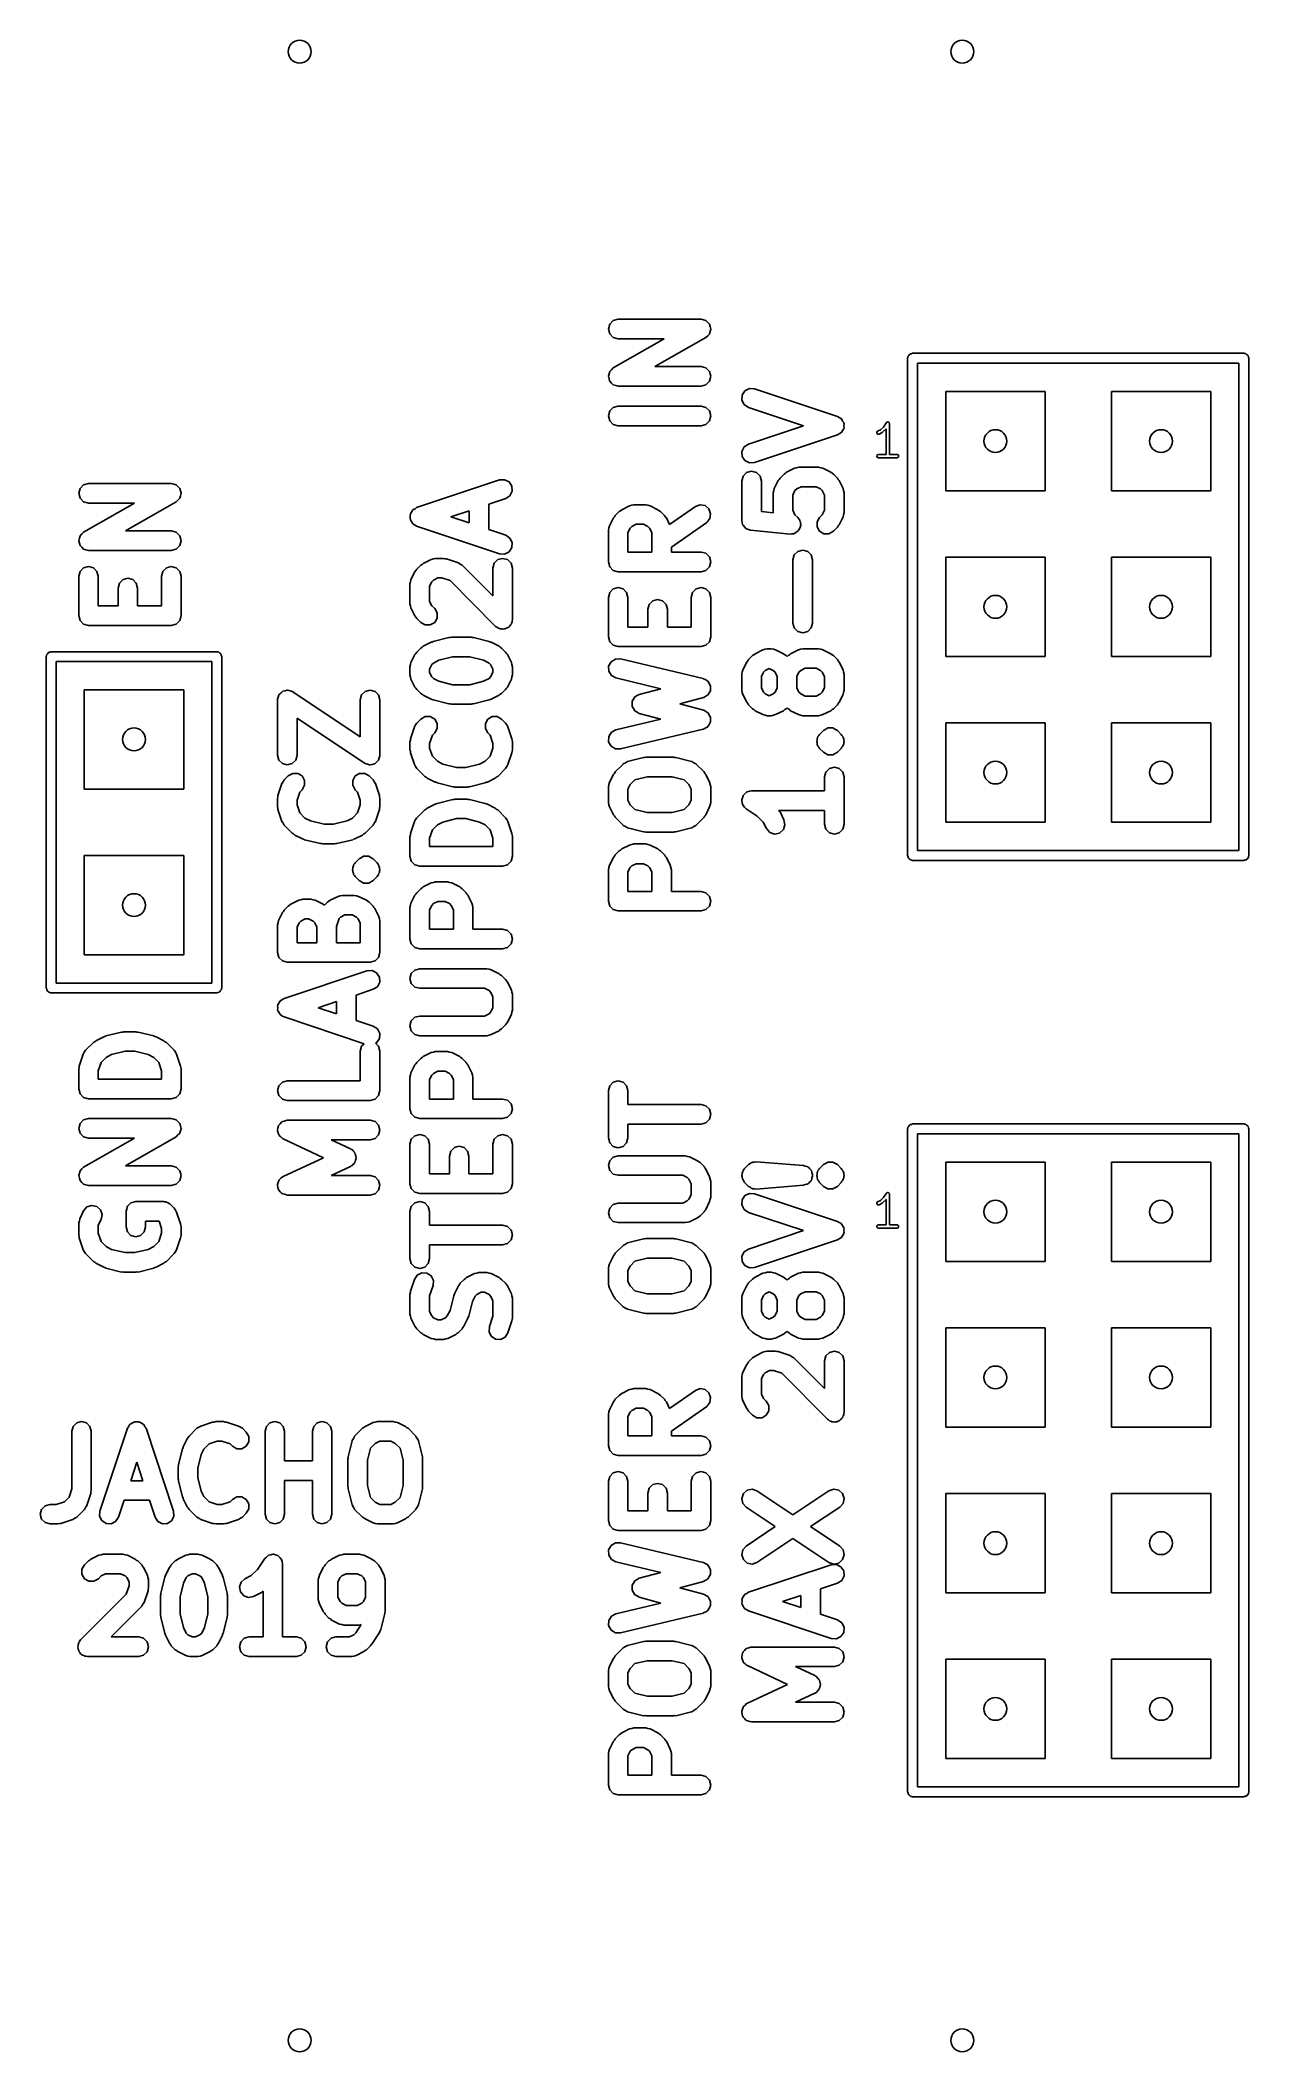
# Model space of a CAD drawing. Extents: x 0.04 to 0.77, y 0.19 to 1.41.
import ezdxf

# ---------------------------------------------------------------- set-up
doc = ezdxf.new("R2010")
doc.units = 0
doc.header["$MEASUREMENT"] = 0
doc.layers.add('BLACK', color=7, linetype='CONTINUOUS')

msp = doc.modelspace()

# ---------------------------------------------------------------- linework, layer by layer
at = {"layer": 'BLACK', "linetype": 'CONTINUOUS'}
for p, q in [((0.3893, 1.2377), (0.3923, 1.2385)), ((0.3923, 1.2385), (0.4423, 1.2385)), ((0.4423, 1.2385), (0.4423, 1.2385)), ((0.4423, 1.2385), (0.4438, 1.2381)), ((0.4423, 1.2385), (0.4423, 1.2385)), ((0.4438, 1.2381), (0.4452, 1.2377)), ((0.3864, 1.2326), (0.3872, 1.2356)), ((0.3872, 1.2297), (0.3864, 1.2326)), ((0.3872, 1.2356), (0.3893, 1.2377)), ((0.3893, 1.2275), (0.3872, 1.2297)), ((0.3923, 1.2267), (0.3893, 1.2275)), ((0.3893, 1.2092), (0.42, 1.2267)), ((0.42, 1.2267), (0.3923, 1.2267)), ((0.4452, 1.2275), (0.4145, 1.21)), ((0.4452, 1.2377), (0.4452, 1.2377)), ((0.4452, 1.2377), (0.4452, 1.2377)), ((0.4452, 1.2377), (0.4463, 1.2366)), ((0.4463, 1.2286), (0.4452, 1.2275)), ((0.4452, 1.2275), (0.4452, 1.2275)), ((0.4452, 1.2275), (0.4452, 1.2275)), ((0.4463, 1.2366), (0.4474, 1.2356)), ((0.4474, 1.2296), (0.4463, 1.2286)), ((0.4474, 1.2356), (0.4474, 1.2356)), ((0.4474, 1.2356), (0.4474, 1.2355)), ((0.4474, 1.2355), (0.4478, 1.2341)), ((0.4478, 1.2311), (0.4474, 1.2297)), ((0.4474, 1.2297), (0.4474, 1.2297)), ((0.4474, 1.2297), (0.4474, 1.2296)), ((0.4478, 1.2341), (0.4482, 1.2326)), ((0.4482, 1.2326), (0.4478, 1.2311)), ((0.4482, 1.2326), (0.4482, 1.2326)), ((0.4482, 1.2326), (0.4482, 1.2326)), ((0.567, 1.215), (0.5671, 1.2154)), ((0.567, 0.915), (0.567, 1.215)), ((0.5671, 1.2155), (0.5672, 1.2156)), ((0.5671, 1.2154), (0.5671, 1.2155)), ((0.5672, 1.216), (0.5677, 1.2166)), ((0.5672, 1.2156), (0.5672, 1.216)), ((0.5677, 1.2166), (0.5681, 1.2173)), ((0.5681, 1.2173), (0.5684, 1.2173)), ((0.5684, 1.2173), (0.5685, 1.2176)), ((0.5685, 1.2176), (0.5693, 1.2177)), ((0.5693, 1.2177), (0.57, 1.218)), ((0.57, 1.218), (0.77, 1.218)), ((0.77, 1.218), (0.7704, 1.2179)), ((0.7704, 1.2179), (0.7705, 1.2179)), ((0.7705, 1.2179), (0.7706, 1.2178)), ((0.7706, 1.2178), (0.771, 1.2178)), ((0.771, 1.2178), (0.7716, 1.2173)), ((0.7716, 1.2173), (0.7723, 1.2169)), ((0.7723, 1.2169), (0.7724, 1.2167)), ((0.7724, 1.2167), (0.7726, 1.2165)), ((0.7726, 1.2165), (0.7727, 1.2157)), ((0.7727, 1.2157), (0.773, 1.215)), ((0.773, 1.215), (0.773, 0.915)), ((0.3864, 1.2041), (0.3868, 1.2055)), ((0.3868, 1.2026), (0.3864, 1.2041)), ((0.3864, 1.2041), (0.3864, 1.2041)), ((0.3864, 1.2041), (0.3864, 1.2041)), ((0.3868, 1.2055), (0.3872, 1.207)), ((0.3871, 1.2011), (0.3868, 1.2026)), ((0.3872, 1.207), (0.3882, 1.2081)), ((0.3872, 1.207), (0.3872, 1.207)), ((0.3872, 1.207), (0.3872, 1.207)), ((0.3882, 1.2081), (0.3893, 1.2092)), ((0.3893, 1.2092), (0.3893, 1.2092)), ((0.3893, 1.2092), (0.3893, 1.2092)), ((0.4145, 1.21), (0.4423, 1.21)), ((0.4423, 1.21), (0.4452, 1.2092)), ((0.4452, 1.2092), (0.4474, 1.207)), ((0.4474, 1.207), (0.4482, 1.2041)), ((0.4482, 1.2041), (0.4474, 1.2011)), ((0.573, 1.2121), (0.573, 0.918)), ((0.767, 1.2121), (0.573, 1.2121)), ((0.767, 0.918), (0.767, 1.2121)), ((0.3872, 1.2011), (0.3871, 1.2011)), ((0.3871, 1.2011), (0.3871, 1.2011)), ((0.3882, 1.2), (0.3872, 1.2011)), ((0.3893, 1.1989), (0.3882, 1.2)), ((0.3908, 1.1985), (0.3893, 1.1989)), ((0.3893, 1.1989), (0.3893, 1.1989)), ((0.3893, 1.1989), (0.3893, 1.1989)), ((0.3922, 1.1981), (0.3908, 1.1985)), ((0.3923, 1.1982), (0.3922, 1.1981)), ((0.3923, 1.1981), (0.3923, 1.1982)), ((0.4423, 1.1981), (0.3923, 1.1981)), ((0.4452, 1.1989), (0.4423, 1.1981)), ((0.4474, 1.2011), (0.4452, 1.1989)), ((0.467, 1.1898), (0.4672, 1.1928)), ((0.4683, 1.187), (0.467, 1.1898)), ((0.4672, 1.1928), (0.4688, 1.1954)), ((0.4688, 1.1954), (0.4716, 1.1967)), ((0.4716, 1.1967), (0.4746, 1.1966)), ((0.4746, 1.1966), (0.5246, 1.1799)), ((0.59, 1.135), (0.59, 1.195)), ((0.59, 1.195), (0.65, 1.195)), ((0.65, 1.195), (0.65, 1.135)), ((0.69, 1.135), (0.69, 1.195)), ((0.69, 1.195), (0.75, 1.195)), ((0.75, 1.195), (0.75, 1.135)), ((0.3864, 1.1802), (0.3872, 1.1832)), ((0.3872, 1.1773), (0.3864, 1.1802)), ((0.3872, 1.1832), (0.3893, 1.1853)), ((0.3893, 1.1853), (0.3923, 1.1861)), ((0.3923, 1.1861), (0.4423, 1.1861)), ((0.4423, 1.1861), (0.4452, 1.1853)), ((0.4452, 1.1853), (0.4474, 1.1832)), ((0.4474, 1.1832), (0.4482, 1.1802)), ((0.4482, 1.1802), (0.4474, 1.1773)), ((0.4709, 1.1853), (0.4683, 1.187)), ((0.5041, 1.1743), (0.4709, 1.1853)), ((0.5246, 1.1799), (0.5256, 1.1792)), ((0.5256, 1.1792), (0.5267, 1.1787)), ((0.5267, 1.1787), (0.5269, 1.1784)), ((0.5269, 1.1784), (0.5272, 1.1782)), ((0.5272, 1.1782), (0.5277, 1.1771)), ((0.3893, 1.1751), (0.3872, 1.1773)), ((0.3923, 1.1743), (0.3893, 1.1751)), ((0.4423, 1.1743), (0.3923, 1.1743)), ((0.4452, 1.1751), (0.4423, 1.1743)), ((0.4474, 1.1773), (0.4452, 1.1751)), ((0.4709, 1.1632), (0.5041, 1.1743)), ((0.5246, 1.1687), (0.4746, 1.152)), ((0.5256, 1.1693), (0.5246, 1.1687)), ((0.5267, 1.1699), (0.5256, 1.1693)), ((0.5269, 1.1702), (0.5267, 1.1699)), ((0.5272, 1.1704), (0.5269, 1.1702)), ((0.5277, 1.1714), (0.5272, 1.1704)), ((0.5277, 1.1771), (0.5284, 1.1762)), ((0.5284, 1.1724), (0.5277, 1.1714)), ((0.5284, 1.1762), (0.5284, 1.1758)), ((0.5284, 1.1758), (0.5286, 1.1755)), ((0.5286, 1.1731), (0.5284, 1.1728)), ((0.5284, 1.1728), (0.5284, 1.1724)), ((0.5286, 1.1755), (0.5285, 1.1743)), ((0.5285, 1.1743), (0.5286, 1.1731)), ((0.5484, 1.1704), (0.5489, 1.1709)), ((0.5485, 1.1696), (0.5484, 1.1704)), ((0.5491, 1.1691), (0.5485, 1.1696)), ((0.5489, 1.1709), (0.5507, 1.1718)), ((0.5498, 1.1692), (0.5491, 1.1691)), ((0.5517, 1.1701), (0.5498, 1.1692)), ((0.5507, 1.1718), (0.5524, 1.1735)), ((0.5518, 1.1702), (0.5517, 1.1701)), ((0.5519, 1.1703), (0.5518, 1.1702)), ((0.5538, 1.1722), (0.5519, 1.1703)), ((0.5524, 1.1735), (0.5542, 1.1762)), ((0.5539, 1.1723), (0.5538, 1.1722)), ((0.554, 1.1724), (0.5539, 1.1723)), ((0.5539, 1.1723), (0.5539, 1.1723)), ((0.554, 1.157), (0.554, 1.1724)), ((0.5542, 1.1762), (0.5543, 1.1763)), ((0.5543, 1.1764), (0.5546, 1.1765)), ((0.5543, 1.1763), (0.5543, 1.1764)), ((0.5546, 1.1765), (0.5548, 1.1766)), ((0.5548, 1.1766), (0.5549, 1.1766)), ((0.5549, 1.1766), (0.555, 1.1767)), ((0.555, 1.1767), (0.5553, 1.1766)), ((0.5553, 1.1766), (0.5555, 1.1765)), ((0.5555, 1.1765), (0.5556, 1.1764)), ((0.5556, 1.1764), (0.5557, 1.1764)), ((0.5557, 1.1764), (0.5558, 1.1761)), ((0.5558, 1.1761), (0.556, 1.1759)), ((0.556, 1.1759), (0.5559, 1.1758)), ((0.5559, 1.1758), (0.556, 1.1757)), ((0.556, 1.1757), (0.556, 1.157)), ((0.467, 1.1588), (0.4683, 1.1615)), ((0.4672, 1.1558), (0.467, 1.1588)), ((0.4688, 1.1532), (0.4672, 1.1558)), ((0.4683, 1.1615), (0.4709, 1.1632)), ((0.4716, 1.1518), (0.4688, 1.1532)), ((0.5484, 1.156), (0.5487, 1.1567)), ((0.5487, 1.1553), (0.5484, 1.156)), ((0.5487, 1.1567), (0.5494, 1.157)), ((0.5494, 1.155), (0.5487, 1.1553)), ((0.5494, 1.157), (0.554, 1.157)), ((0.555, 1.155), (0.5494, 1.155)), ((0.5606, 1.155), (0.555, 1.155)), ((0.556, 1.157), (0.5606, 1.157)), ((0.5606, 1.157), (0.5613, 1.1567)), ((0.5613, 1.1553), (0.5606, 1.155)), ((0.5613, 1.1567), (0.5616, 1.156)), ((0.5616, 1.156), (0.5613, 1.1553)), ((0.2706, 1.1249), (0.3206, 1.1416)), ((0.3206, 1.1416), (0.3237, 1.1417)), ((0.3237, 1.1417), (0.3264, 1.1404)), ((0.4669, 1.1409), (0.4677, 1.1439)), ((0.4677, 1.1439), (0.4698, 1.1461)), ((0.4698, 1.1461), (0.4728, 1.1469)), ((0.4746, 1.152), (0.4716, 1.1518)), ((0.4728, 1.1469), (0.4757, 1.1461)), ((0.4757, 1.1461), (0.4779, 1.1439)), ((0.4779, 1.1439), (0.4787, 1.1409)), ((0.4865, 1.1364), (0.4889, 1.1412)), ((0.4889, 1.1412), (0.4895, 1.1419)), ((0.4895, 1.1419), (0.49, 1.1427)), ((0.49, 1.1427), (0.4924, 1.1451)), ((0.4924, 1.1451), (0.4932, 1.1456)), ((0.4932, 1.1456), (0.4939, 1.1462)), ((0.4939, 1.1462), (0.4987, 1.1486)), ((0.4987, 1.1486), (0.5, 1.1489)), ((0.5, 1.1489), (0.5013, 1.1492)), ((0.5013, 1.1492), (0.5132, 1.1492)), ((0.5132, 1.1492), (0.5146, 1.1489)), ((0.5146, 1.1489), (0.5159, 1.1486)), ((0.5159, 1.1486), (0.5206, 1.1462)), ((0.5206, 1.1462), (0.5214, 1.1456)), ((0.5214, 1.1456), (0.5222, 1.1451)), ((0.5222, 1.1451), (0.5246, 1.1427)), ((0.5246, 1.1427), (0.525, 1.1419)), ((0.525, 1.1419), (0.5257, 1.1412)), ((0.5257, 1.1412), (0.528, 1.1364)), ((0.0666, 1.1335), (0.0674, 1.1364)), ((0.0674, 1.1305), (0.0666, 1.1335)), ((0.0674, 1.1364), (0.0696, 1.1386)), ((0.0696, 1.1284), (0.0674, 1.1305)), ((0.0696, 1.1386), (0.0725, 1.1394)), ((0.0725, 1.1394), (0.1225, 1.1394)), ((0.1225, 1.1394), (0.1225, 1.1394)), ((0.1225, 1.1394), (0.124, 1.139)), ((0.1225, 1.1394), (0.1225, 1.1394)), ((0.124, 1.139), (0.1255, 1.1386)), ((0.1255, 1.1386), (0.1255, 1.1386)), ((0.1255, 1.1386), (0.1255, 1.1386)), ((0.1255, 1.1386), (0.1266, 1.1375)), ((0.1265, 1.1294), (0.1255, 1.1284)), ((0.1276, 1.1305), (0.1265, 1.1294)), ((0.1266, 1.1375), (0.1276, 1.1364)), ((0.1276, 1.1364), (0.1276, 1.1364)), ((0.1276, 1.1364), (0.1276, 1.1364)), ((0.1276, 1.1364), (0.128, 1.1349)), ((0.128, 1.132), (0.1276, 1.1305)), ((0.1276, 1.1305), (0.1276, 1.1305)), ((0.1276, 1.1305), (0.1276, 1.1305)), ((0.128, 1.1349), (0.1284, 1.1335)), ((0.1284, 1.1335), (0.128, 1.132)), ((0.1284, 1.1335), (0.1284, 1.1335)), ((0.1284, 1.1335), (0.1284, 1.1335)), ((0.3244, 1.1303), (0.3141, 1.1269)), ((0.3269, 1.132), (0.3244, 1.1303)), ((0.3264, 1.1404), (0.3281, 1.1378)), ((0.3283, 1.1348), (0.3269, 1.132)), ((0.3281, 1.1378), (0.3283, 1.1348)), ((0.4669, 1.1171), (0.4669, 1.1409)), ((0.4787, 1.1409), (0.4787, 1.1225)), ((0.4859, 1.1338), (0.4863, 1.1351)), ((0.4859, 1.1219), (0.4859, 1.1338)), ((0.4863, 1.1351), (0.4865, 1.1364)), ((0.499, 1.1351), (0.4977, 1.1324)), ((0.4977, 1.1324), (0.4977, 1.1233)), ((0.5001, 1.1361), (0.499, 1.1351)), ((0.5027, 1.1374), (0.5001, 1.1361)), ((0.5118, 1.1374), (0.5027, 1.1374)), ((0.5145, 1.1361), (0.5118, 1.1374)), ((0.5155, 1.1351), (0.5145, 1.1361)), ((0.5169, 1.1324), (0.5155, 1.1351)), ((0.5169, 1.1233), (0.5169, 1.1324)), ((0.528, 1.1364), (0.5283, 1.1351)), ((0.5283, 1.1351), (0.5287, 1.1338)), ((0.5287, 1.1338), (0.5287, 1.1219)), ((0.65, 1.135), (0.59, 1.135)), ((0.75, 1.135), (0.69, 1.135)), ((0.0725, 1.1276), (0.0696, 1.1284)), ((0.0696, 1.11), (0.1003, 1.1276)), ((0.1003, 1.1276), (0.0725, 1.1276)), ((0.1254, 1.1284), (0.0948, 1.1108)), ((0.1255, 1.1284), (0.1254, 1.1284)), ((0.1255, 1.1284), (0.1255, 1.1284)), ((0.2667, 1.1205), (0.2669, 1.1208)), ((0.2668, 1.1193), (0.2667, 1.1205)), ((0.2667, 1.1181), (0.2668, 1.1193)), ((0.2669, 1.1178), (0.2667, 1.1181)), ((0.2669, 1.1212), (0.2676, 1.1221)), ((0.2669, 1.1208), (0.2669, 1.1212)), ((0.2669, 1.1174), (0.2669, 1.1178)), ((0.2676, 1.1164), (0.2669, 1.1174)), ((0.2676, 1.1221), (0.2681, 1.1232)), ((0.2681, 1.1232), (0.2684, 1.1234)), ((0.2684, 1.1234), (0.2686, 1.1237)), ((0.2686, 1.1237), (0.2697, 1.1242)), ((0.2697, 1.1242), (0.2706, 1.1249)), ((0.3023, 1.123), (0.2912, 1.1193)), ((0.2912, 1.1193), (0.3023, 1.1156)), ((0.3023, 1.1156), (0.3023, 1.123)), ((0.3141, 1.1269), (0.3141, 1.1116)), ((0.387, 1.1138), (0.3894, 1.1186)), ((0.3894, 1.1186), (0.39, 1.1193)), ((0.39, 1.1193), (0.3905, 1.1201)), ((0.3905, 1.1201), (0.3929, 1.1225)), ((0.3929, 1.1225), (0.3937, 1.123)), ((0.3937, 1.123), (0.3944, 1.1236)), ((0.3944, 1.1236), (0.3992, 1.126)), ((0.3992, 1.126), (0.4005, 1.1263)), ((0.4005, 1.1263), (0.4018, 1.1266)), ((0.4018, 1.1266), (0.4089, 1.1266)), ((0.4089, 1.1266), (0.4102, 1.1263)), ((0.4102, 1.1263), (0.4116, 1.126)), ((0.4116, 1.126), (0.4163, 1.1236)), ((0.4163, 1.1236), (0.417, 1.123)), ((0.417, 1.123), (0.4179, 1.1225)), ((0.4179, 1.1225), (0.4203, 1.1201)), ((0.4203, 1.1201), (0.4207, 1.1193)), ((0.4207, 1.1193), (0.4214, 1.1186)), ((0.4214, 1.1186), (0.4233, 1.1147)), ((0.4233, 1.1147), (0.4389, 1.1256)), ((0.4389, 1.1256), (0.4418, 1.1266)), ((0.4418, 1.1266), (0.4448, 1.1261)), ((0.4448, 1.1261), (0.4471, 1.1241)), ((0.4476, 1.1182), (0.4457, 1.1159)), ((0.4471, 1.1241), (0.4481, 1.1212)), ((0.4481, 1.1212), (0.4476, 1.1182)), ((0.4672, 1.1159), (0.4669, 1.1171)), ((0.4787, 1.1225), (0.4859, 1.1218)), ((0.4859, 1.1218), (0.4859, 1.1219)), ((0.4977, 1.1233), (0.499, 1.1206)), ((0.499, 1.1206), (0.5008, 1.1189)), ((0.5008, 1.1189), (0.5013, 1.118)), ((0.5013, 1.118), (0.502, 1.1172)), ((0.502, 1.1172), (0.502, 1.1167)), ((0.502, 1.1167), (0.5023, 1.1163)), ((0.5123, 1.1163), (0.5138, 1.1189)), ((0.5138, 1.1189), (0.5155, 1.1206)), ((0.5155, 1.1206), (0.5169, 1.1233)), ((0.528, 1.1193), (0.5257, 1.1145)), ((0.5283, 1.1206), (0.528, 1.1193)), ((0.5287, 1.1219), (0.5283, 1.1206)), ((0.0666, 1.1049), (0.067, 1.1064)), ((0.067, 1.1035), (0.0666, 1.1049)), ((0.0666, 1.1049), (0.0666, 1.1049)), ((0.0666, 1.1049), (0.0666, 1.1049)), ((0.067, 1.1064), (0.0674, 1.1079)), ((0.0674, 1.1079), (0.0685, 1.109)), ((0.0674, 1.1079), (0.0674, 1.1079)), ((0.0674, 1.1079), (0.0674, 1.1079)), ((0.0685, 1.109), (0.0696, 1.11)), ((0.0696, 1.11), (0.0696, 1.11)), ((0.0696, 1.11), (0.0696, 1.11)), ((0.0948, 1.1108), (0.1225, 1.1108)), ((0.1225, 1.1108), (0.1255, 1.11)), ((0.1255, 1.11), (0.1276, 1.1079)), ((0.1276, 1.1079), (0.1284, 1.1049)), ((0.1284, 1.1049), (0.1276, 1.102)), ((0.2681, 1.1154), (0.2676, 1.1164)), ((0.2684, 1.1152), (0.2681, 1.1154)), ((0.2686, 1.1149), (0.2684, 1.1152)), ((0.2697, 1.1143), (0.2686, 1.1149)), ((0.2706, 1.1137), (0.2697, 1.1143)), ((0.3206, 1.097), (0.2706, 1.1137)), ((0.3141, 1.1116), (0.3244, 1.1082)), ((0.3244, 1.1082), (0.3269, 1.1065)), ((0.3269, 1.1065), (0.3283, 1.1038)), ((0.3864, 1.1112), (0.3867, 1.1125)), ((0.3864, 1.0921), (0.3864, 1.1112)), ((0.3867, 1.1125), (0.387, 1.1138)), ((0.3995, 1.1124), (0.3982, 1.1098)), ((0.3982, 1.1098), (0.3982, 1.098)), ((0.4005, 1.1135), (0.3995, 1.1124)), ((0.4032, 1.1148), (0.4005, 1.1135)), ((0.4075, 1.1148), (0.4032, 1.1148)), ((0.4102, 1.1135), (0.4075, 1.1148)), ((0.4112, 1.1124), (0.4102, 1.1135)), ((0.4126, 1.1098), (0.4112, 1.1124)), ((0.4126, 1.098), (0.4126, 1.1098)), ((0.4457, 1.1159), (0.4244, 1.101)), ((0.4674, 1.1147), (0.4672, 1.1159)), ((0.4676, 1.1145), (0.4674, 1.1147)), ((0.4677, 1.1142), (0.4676, 1.1145)), ((0.4685, 1.1133), (0.4677, 1.1142)), ((0.4693, 1.1123), (0.4685, 1.1133)), ((0.4696, 1.1122), (0.4693, 1.1123)), ((0.4698, 1.112), (0.4696, 1.1122)), ((0.471, 1.1117), (0.4698, 1.112)), ((0.4722, 1.1113), (0.471, 1.1117)), ((0.496, 1.1089), (0.4722, 1.1113)), ((0.497, 1.1091), (0.496, 1.1089)), ((0.4981, 1.1091), (0.497, 1.1091)), ((0.4985, 1.1093), (0.4981, 1.1091)), ((0.499, 1.1094), (0.4985, 1.1093)), ((0.4998, 1.11), (0.499, 1.1094)), ((0.5008, 1.1106), (0.4998, 1.11)), ((0.501, 1.111), (0.5008, 1.1106)), ((0.5014, 1.1113), (0.501, 1.111)), ((0.5017, 1.1123), (0.5014, 1.1113)), ((0.5023, 1.1132), (0.5017, 1.1123)), ((0.5023, 1.1163), (0.5023, 1.1152)), ((0.5023, 1.1152), (0.5025, 1.1142)), ((0.5025, 1.1142), (0.5023, 1.1137)), ((0.5023, 1.1137), (0.5023, 1.1132)), ((0.5123, 1.1132), (0.5123, 1.1163)), ((0.5138, 1.1106), (0.5123, 1.1132)), ((0.5165, 1.1091), (0.5138, 1.1106)), ((0.5195, 1.1091), (0.5165, 1.1091)), ((0.5222, 1.1106), (0.5195, 1.1091)), ((0.5246, 1.113), (0.5222, 1.1106)), ((0.525, 1.1138), (0.5246, 1.113)), ((0.5257, 1.1145), (0.525, 1.1138)), ((0.0674, 1.102), (0.067, 1.1035)), ((0.0685, 1.1009), (0.0674, 1.102)), ((0.0674, 1.102), (0.0674, 1.102)), ((0.0674, 1.102), (0.0674, 1.102)), ((0.0695, 1.0998), (0.0685, 1.1009)), ((0.0696, 1.0998), (0.0695, 1.0998)), ((0.071, 1.0994), (0.0696, 1.0998)), ((0.0696, 1.0998), (0.0696, 1.0998)), ((0.0725, 1.099), (0.071, 1.0994)), ((0.1225, 1.099), (0.0725, 1.099)), ((0.0725, 1.099), (0.0725, 1.099)), ((0.0725, 1.099), (0.0725, 1.099)), ((0.1255, 1.0998), (0.1225, 1.099)), ((0.1276, 1.102), (0.1255, 1.0998)), ((0.2746, 1.0912), (0.2794, 1.0936)), ((0.2794, 1.0936), (0.2807, 1.0939)), ((0.2807, 1.0939), (0.282, 1.0942)), ((0.282, 1.0942), (0.2868, 1.0942)), ((0.2868, 1.0942), (0.2877, 1.094)), ((0.2877, 1.094), (0.2887, 1.0939)), ((0.2887, 1.0939), (0.2958, 1.0916)), ((0.3174, 1.0913), (0.3196, 1.0935)), ((0.3196, 1.0935), (0.3225, 1.0942)), ((0.3237, 1.0968), (0.3206, 1.097)), ((0.3225, 1.0942), (0.3255, 1.0935)), ((0.3264, 1.0982), (0.3237, 1.0968)), ((0.3255, 1.0935), (0.3276, 1.0913)), ((0.3281, 1.1007), (0.3264, 1.0982)), ((0.3283, 1.1038), (0.3281, 1.1007)), ((0.3982, 1.098), (0.4126, 1.098)), ((0.4244, 1.101), (0.4244, 1.098)), ((0.4244, 1.098), (0.4423, 1.098)), ((0.4423, 1.098), (0.4452, 1.0973)), ((0.4452, 1.0973), (0.4474, 1.0951)), ((0.4474, 1.0951), (0.4482, 1.0921)), ((0.4978, 1.0933), (0.4986, 1.0963)), ((0.4978, 1.0552), (0.4978, 1.0933)), ((0.4986, 1.0963), (0.5008, 1.0984)), ((0.5008, 1.0984), (0.5037, 1.0992)), ((0.5037, 1.0992), (0.5067, 1.0984)), ((0.5067, 1.0984), (0.5088, 1.0963)), ((0.5088, 1.0963), (0.5096, 1.0933)), ((0.5096, 1.0933), (0.5096, 1.0552)), ((0.59, 1.035), (0.59, 1.095)), ((0.59, 1.095), (0.65, 1.095)), ((0.65, 1.095), (0.65, 1.035)), ((0.69, 1.035), (0.69, 1.095)), ((0.69, 1.095), (0.75, 1.095)), ((0.75, 1.095), (0.75, 1.035)), ((0.0666, 1.0835), (0.0674, 1.0864)), ((0.0666, 1.0597), (0.0666, 1.0835)), ((0.0674, 1.0864), (0.0696, 1.0886)), ((0.0696, 1.0886), (0.0725, 1.0894)), ((0.0725, 1.0894), (0.0755, 1.0886)), ((0.0755, 1.0886), (0.0776, 1.0864)), ((0.0776, 1.0864), (0.0784, 1.0835)), ((0.0784, 1.0835), (0.0784, 1.0656)), ((0.0912, 1.0793), (0.0934, 1.0815)), ((0.0934, 1.0815), (0.0963, 1.0822)), ((0.0963, 1.0822), (0.0993, 1.0815)), ((0.0993, 1.0815), (0.1014, 1.0793)), ((0.1166, 1.0835), (0.1174, 1.0864)), ((0.1166, 1.0656), (0.1166, 1.0835)), ((0.1174, 1.0864), (0.1196, 1.0886)), ((0.1196, 1.0886), (0.1225, 1.0894)), ((0.1225, 1.0894), (0.1255, 1.0886)), ((0.1255, 1.0886), (0.1276, 1.0864)), ((0.1276, 1.0864), (0.1284, 1.0835)), ((0.1284, 1.0835), (0.1284, 1.0597)), ((0.267, 1.0801), (0.2672, 1.0815)), ((0.2672, 1.0815), (0.2696, 1.0862)), ((0.2696, 1.0862), (0.2702, 1.0869)), ((0.2702, 1.0869), (0.2707, 1.0877)), ((0.2707, 1.0877), (0.2731, 1.0901)), ((0.2731, 1.0901), (0.2739, 1.0906)), ((0.2739, 1.0906), (0.2746, 1.0912)), ((0.2808, 1.0811), (0.2798, 1.0801)), ((0.2834, 1.0824), (0.2808, 1.0811)), ((0.2858, 1.0824), (0.2834, 1.0824)), ((0.2908, 1.0808), (0.2858, 1.0824)), ((0.3183, 1.0532), (0.2908, 1.0808)), ((0.2958, 1.0916), (0.2969, 1.0908)), ((0.2969, 1.0908), (0.2981, 1.0901)), ((0.2981, 1.0901), (0.3166, 1.0716)), ((0.3166, 1.0883), (0.3174, 1.0913)), ((0.3166, 1.0716), (0.3166, 1.0883)), ((0.3276, 1.0913), (0.3284, 1.0883)), ((0.3284, 1.0883), (0.3284, 1.0574)), ((0.3872, 1.0892), (0.3864, 1.0921)), ((0.3893, 1.087), (0.3872, 1.0892)), ((0.3923, 1.0862), (0.3893, 1.087)), ((0.4185, 1.0862), (0.3923, 1.0862)), ((0.4423, 1.0862), (0.4185, 1.0862)), ((0.4452, 1.087), (0.4423, 1.0862)), ((0.4474, 1.0892), (0.4452, 1.087)), ((0.4482, 1.0921), (0.4474, 1.0892)), ((0.0904, 1.0763), (0.0912, 1.0793)), ((0.0904, 1.0656), (0.0904, 1.0763)), ((0.1014, 1.0793), (0.1022, 1.0763)), ((0.1022, 1.0763), (0.1022, 1.0656)), ((0.2666, 1.0788), (0.267, 1.0801)), ((0.2666, 1.0669), (0.2666, 1.0788)), ((0.2798, 1.0801), (0.2784, 1.0774)), ((0.2784, 1.0774), (0.2784, 1.0683)), ((0.2784, 1.0683), (0.2798, 1.0656)), ((0.3864, 1.0707), (0.3872, 1.0737)), ((0.3864, 1.0469), (0.3864, 1.0707)), ((0.3872, 1.0737), (0.3893, 1.0758)), ((0.3893, 1.0758), (0.3923, 1.0766)), ((0.3923, 1.0766), (0.3952, 1.0758)), ((0.3952, 1.0758), (0.3974, 1.0737)), ((0.3974, 1.0737), (0.3982, 1.0707)), ((0.3982, 1.0707), (0.3982, 1.0528)), ((0.411, 1.0665), (0.4131, 1.0687)), ((0.4131, 1.0687), (0.4161, 1.0695)), ((0.4161, 1.0695), (0.419, 1.0687)), ((0.419, 1.0687), (0.4212, 1.0665)), ((0.4364, 1.0707), (0.4372, 1.0737)), ((0.4364, 1.0528), (0.4364, 1.0707)), ((0.4372, 1.0737), (0.4393, 1.0758)), ((0.4393, 1.0758), (0.4423, 1.0766)), ((0.4423, 1.0766), (0.4452, 1.0758)), ((0.4452, 1.0758), (0.4474, 1.0737)), ((0.4474, 1.0737), (0.4482, 1.0707)), ((0.4482, 1.0707), (0.4482, 1.0469)), ((0.0674, 1.0567), (0.0666, 1.0597)), ((0.0696, 1.0546), (0.0674, 1.0567)), ((0.0784, 1.0656), (0.0904, 1.0656)), ((0.1022, 1.0656), (0.1166, 1.0656)), ((0.1276, 1.0567), (0.1255, 1.0546)), ((0.1284, 1.0597), (0.1276, 1.0567)), ((0.267, 1.0656), (0.2666, 1.0669)), ((0.2672, 1.0643), (0.267, 1.0656)), ((0.2696, 1.0595), (0.2672, 1.0643)), ((0.2702, 1.0588), (0.2696, 1.0595)), ((0.2707, 1.058), (0.2702, 1.0588)), ((0.2731, 1.0556), (0.2707, 1.058)), ((0.2798, 1.0656), (0.2815, 1.0639)), ((0.2815, 1.0639), (0.283, 1.0613)), ((0.283, 1.0582), (0.2815, 1.0556)), ((0.283, 1.0613), (0.283, 1.0582)), ((0.3284, 1.0574), (0.3282, 1.0566)), ((0.3282, 1.0566), (0.3282, 1.0558)), ((0.4102, 1.0636), (0.411, 1.0665)), ((0.4102, 1.0528), (0.4102, 1.0636)), ((0.4212, 1.0665), (0.422, 1.0636)), ((0.422, 1.0636), (0.422, 1.0528)), ((0.0725, 1.0538), (0.0696, 1.0546)), ((0.0963, 1.0538), (0.0725, 1.0538)), ((0.1225, 1.0538), (0.0963, 1.0538)), ((0.1255, 1.0546), (0.1225, 1.0538)), ((0.2757, 1.0541), (0.2731, 1.0556)), ((0.2788, 1.0541), (0.2757, 1.0541)), ((0.2815, 1.0556), (0.2788, 1.0541)), ((0.28, 1.0437), (0.2806, 1.0441)), ((0.2806, 1.0441), (0.2901, 1.0464)), ((0.2901, 1.0464), (0.2909, 1.0464)), ((0.2909, 1.0464), (0.2916, 1.0466)), ((0.2916, 1.0466), (0.3035, 1.0466)), ((0.3035, 1.0466), (0.3042, 1.0464)), ((0.3042, 1.0464), (0.3049, 1.0464)), ((0.3049, 1.0464), (0.3144, 1.0441)), ((0.3144, 1.0441), (0.315, 1.0437)), ((0.319, 1.0528), (0.3183, 1.0532)), ((0.3196, 1.0523), (0.319, 1.0528)), ((0.3203, 1.0521), (0.3196, 1.0523)), ((0.321, 1.0517), (0.3203, 1.0521)), ((0.3218, 1.0517), (0.321, 1.0517)), ((0.3225, 1.0515), (0.3218, 1.0517)), ((0.3233, 1.0517), (0.3225, 1.0515)), ((0.324, 1.0517), (0.3233, 1.0517)), ((0.3247, 1.0521), (0.324, 1.0517)), ((0.3255, 1.0523), (0.3247, 1.0521)), ((0.326, 1.0528), (0.3255, 1.0523)), ((0.3267, 1.0532), (0.326, 1.0528)), ((0.3271, 1.0539), (0.3267, 1.0532)), ((0.3276, 1.0544), (0.3271, 1.0539)), ((0.3278, 1.0552), (0.3276, 1.0544)), ((0.3282, 1.0558), (0.3278, 1.0552)), ((0.3872, 1.0439), (0.3864, 1.0469)), ((0.3893, 1.0418), (0.3872, 1.0439)), ((0.3982, 1.0528), (0.4102, 1.0528)), ((0.422, 1.0528), (0.4364, 1.0528)), ((0.4474, 1.0439), (0.4452, 1.0418)), ((0.4482, 1.0469), (0.4474, 1.0439)), ((0.4986, 1.0523), (0.4978, 1.0552)), ((0.5008, 1.0501), (0.4986, 1.0523)), ((0.5037, 1.0493), (0.5008, 1.0501)), ((0.5067, 1.0501), (0.5037, 1.0493)), ((0.5088, 1.0523), (0.5067, 1.0501)), ((0.5096, 1.0552), (0.5088, 1.0523)), ((0.047, 1.035), (0.0471, 1.0354)), ((0.047, 0.835), (0.047, 1.035)), ((0.0471, 1.0355), (0.0472, 1.0356)), ((0.0471, 1.0354), (0.0471, 1.0355)), ((0.0472, 1.036), (0.0477, 1.0366)), ((0.0472, 1.0356), (0.0472, 1.036)), ((0.0477, 1.0366), (0.0481, 1.0373)), ((0.0481, 1.0373), (0.0484, 1.0373)), ((0.0484, 1.0373), (0.0485, 1.0376)), ((0.0485, 1.0376), (0.0493, 1.0377)), ((0.0493, 1.0377), (0.05, 1.0379)), ((0.05, 1.0379), (0.15, 1.0379)), ((0.053, 1.032), (0.053, 0.838)), ((0.147, 1.032), (0.053, 1.032)), ((0.147, 0.838), (0.147, 1.032)), ((0.15, 1.0379), (0.1504, 1.0379)), ((0.1504, 1.0379), (0.1505, 1.0379)), ((0.1505, 1.0379), (0.1506, 1.0378)), ((0.1506, 1.0378), (0.151, 1.0378)), ((0.151, 1.0378), (0.1516, 1.0373)), ((0.1516, 1.0373), (0.1523, 1.0369)), ((0.1523, 1.0369), (0.1524, 1.0367)), ((0.1524, 1.0367), (0.1526, 1.0365)), ((0.1526, 1.0365), (0.1527, 1.0357)), ((0.1527, 1.0357), (0.153, 1.035)), ((0.153, 1.035), (0.153, 0.835)), ((0.2672, 1.0314), (0.2696, 1.0362)), ((0.2696, 1.0362), (0.2702, 1.0369)), ((0.2702, 1.0369), (0.2707, 1.0377)), ((0.2707, 1.0377), (0.2731, 1.0401)), ((0.2731, 1.0401), (0.2739, 1.0406)), ((0.2739, 1.0406), (0.2746, 1.0412)), ((0.2746, 1.0412), (0.2794, 1.0436)), ((0.2794, 1.0436), (0.28, 1.0437)), ((0.2841, 1.0328), (0.2808, 1.0311)), ((0.2923, 1.0348), (0.2841, 1.0328)), ((0.3027, 1.0348), (0.2923, 1.0348)), ((0.3109, 1.0328), (0.3027, 1.0348)), ((0.3143, 1.0311), (0.3109, 1.0328)), ((0.315, 1.0437), (0.3156, 1.0436)), ((0.3156, 1.0436), (0.3204, 1.0412)), ((0.3204, 1.0412), (0.3211, 1.0406)), ((0.3211, 1.0406), (0.3219, 1.0401)), ((0.3219, 1.0401), (0.3243, 1.0377)), ((0.3243, 1.0377), (0.3248, 1.0369)), ((0.3248, 1.0369), (0.3254, 1.0362)), ((0.3254, 1.0362), (0.3278, 1.0314)), ((0.3865, 1.0292), (0.388, 1.0319)), ((0.388, 1.0319), (0.3906, 1.0335)), ((0.3923, 1.041), (0.3893, 1.0418)), ((0.3906, 1.0335), (0.3936, 1.0336)), ((0.4161, 1.041), (0.3923, 1.041)), ((0.3936, 1.0336), (0.4436, 1.0217)), ((0.4423, 1.041), (0.4161, 1.041)), ((0.4452, 1.0418), (0.4423, 1.041)), ((0.4699, 1.0317), (0.4705, 1.0324)), ((0.4705, 1.0324), (0.471, 1.0332)), ((0.471, 1.0332), (0.4734, 1.0356)), ((0.4734, 1.0356), (0.4742, 1.0361)), ((0.4742, 1.0361), (0.4749, 1.0367)), ((0.4749, 1.0367), (0.4796, 1.0391)), ((0.4796, 1.0391), (0.481, 1.0394)), ((0.481, 1.0394), (0.4823, 1.0397)), ((0.4823, 1.0397), (0.4847, 1.0397)), ((0.4847, 1.0397), (0.486, 1.0394)), ((0.486, 1.0394), (0.4873, 1.0391)), ((0.4873, 1.0391), (0.4921, 1.0367)), ((0.4921, 1.0367), (0.4928, 1.0361)), ((0.4928, 1.0361), (0.4936, 1.0356)), ((0.4936, 1.0356), (0.4942, 1.035)), ((0.4942, 1.035), (0.4948, 1.0356)), ((0.4948, 1.0356), (0.4956, 1.0361)), ((0.4956, 1.0361), (0.4963, 1.0367)), ((0.4963, 1.0367), (0.5011, 1.0391)), ((0.5011, 1.0391), (0.5024, 1.0394)), ((0.5024, 1.0394), (0.5037, 1.0397)), ((0.5037, 1.0397), (0.5132, 1.0397)), ((0.5132, 1.0397), (0.5146, 1.0394)), ((0.5146, 1.0394), (0.5159, 1.0391)), ((0.5159, 1.0391), (0.5206, 1.0367)), ((0.5206, 1.0367), (0.5214, 1.0361)), ((0.5214, 1.0361), (0.5222, 1.0356)), ((0.5222, 1.0356), (0.5246, 1.0332)), ((0.5246, 1.0332), (0.525, 1.0324)), ((0.525, 1.0324), (0.5257, 1.0317)), ((0.65, 1.035), (0.59, 1.035)), ((0.75, 1.035), (0.69, 1.035)), ((0.2666, 1.0288), (0.267, 1.0301)), ((0.2666, 1.024), (0.2666, 1.0288)), ((0.267, 1.0227), (0.2666, 1.024)), ((0.267, 1.0301), (0.2672, 1.0314)), ((0.2672, 1.0214), (0.267, 1.0227)), ((0.2696, 1.0166), (0.2672, 1.0214)), ((0.2798, 1.0301), (0.2784, 1.0274)), ((0.2784, 1.0274), (0.2784, 1.0254)), ((0.2784, 1.0254), (0.2798, 1.0228)), ((0.2808, 1.0311), (0.2798, 1.0301)), ((0.2798, 1.0228), (0.2808, 1.0218)), ((0.2808, 1.0218), (0.2841, 1.0201)), ((0.2841, 1.0201), (0.2923, 1.018)), ((0.3027, 1.018), (0.3109, 1.0201)), ((0.3109, 1.0201), (0.3143, 1.0218)), ((0.3153, 1.0301), (0.3143, 1.0311)), ((0.3143, 1.0218), (0.3153, 1.0228)), ((0.3166, 1.0274), (0.3153, 1.0301)), ((0.3153, 1.0228), (0.3166, 1.0254)), ((0.3166, 1.0254), (0.3166, 1.0274)), ((0.3278, 1.0214), (0.3254, 1.0166)), ((0.3278, 1.0314), (0.3281, 1.0301)), ((0.3281, 1.0227), (0.3278, 1.0214)), ((0.3281, 1.0301), (0.3284, 1.0288)), ((0.3284, 1.024), (0.3281, 1.0227)), ((0.3284, 1.0288), (0.3284, 1.024)), ((0.3866, 1.0262), (0.3865, 1.0292)), ((0.3882, 1.0236), (0.3866, 1.0262)), ((0.3909, 1.0221), (0.3882, 1.0236)), ((0.4181, 1.0156), (0.3909, 1.0221)), ((0.4436, 1.0217), (0.4437, 1.0216)), ((0.4437, 1.0216), (0.4438, 1.0216)), ((0.4438, 1.0216), (0.4451, 1.0209)), ((0.4451, 1.0209), (0.4463, 1.0202)), ((0.4463, 1.0202), (0.4464, 1.0202)), ((0.4464, 1.0202), (0.4464, 1.0201)), ((0.4464, 1.0201), (0.4472, 1.0189)), ((0.4669, 1.0243), (0.4672, 1.0256)), ((0.4669, 1.0148), (0.4669, 1.0243)), ((0.4672, 1.0256), (0.4675, 1.0269)), ((0.4675, 1.0269), (0.4699, 1.0317)), ((0.48, 1.0255), (0.4787, 1.0229)), ((0.4787, 1.0229), (0.4787, 1.0162)), ((0.481, 1.0266), (0.48, 1.0255)), ((0.4835, 1.0278), (0.481, 1.0266)), ((0.4859, 1.0266), (0.4835, 1.0278)), ((0.487, 1.0255), (0.4859, 1.0266)), ((0.4883, 1.0229), (0.487, 1.0255)), ((0.4883, 1.0162), (0.4883, 1.0229)), ((0.5014, 1.0255), (0.5001, 1.0229)), ((0.5001, 1.0229), (0.5001, 1.0162)), ((0.5025, 1.0266), (0.5014, 1.0255)), ((0.5051, 1.0279), (0.5025, 1.0266)), ((0.5118, 1.0279), (0.5051, 1.0279)), ((0.5145, 1.0266), (0.5118, 1.0279)), ((0.5155, 1.0255), (0.5145, 1.0266)), ((0.5169, 1.0229), (0.5155, 1.0255)), ((0.5169, 1.0162), (0.5169, 1.0229)), ((0.5257, 1.0317), (0.528, 1.0269)), ((0.528, 1.0269), (0.5283, 1.0256)), ((0.5283, 1.0256), (0.5287, 1.0243)), ((0.5287, 1.0243), (0.5287, 1.0148)), ((0.07, 0.955), (0.07, 1.015)), ((0.07, 1.015), (0.13, 1.015)), ((0.13, 1.015), (0.13, 0.955)), ((0.1866, 1.0092), (0.1871, 1.0105)), ((0.1867, 1.009), (0.1866, 1.0092)), ((0.1866, 1.0088), (0.1867, 1.009)), ((0.1866, 0.9755), (0.1866, 1.0088)), ((0.1871, 1.0105), (0.1874, 1.0118)), ((0.1874, 1.0118), (0.1875, 1.0119)), ((0.1875, 1.0119), (0.1876, 1.0121)), ((0.1876, 1.0121), (0.1886, 1.013)), ((0.1886, 1.013), (0.1896, 1.0139)), ((0.1896, 1.0139), (0.1898, 1.014)), ((0.1898, 1.014), (0.1899, 1.0141)), ((0.1899, 1.0141), (0.1912, 1.0144)), ((0.1912, 1.0144), (0.1925, 1.0147)), ((0.1925, 1.0147), (0.1927, 1.0147)), ((0.1927, 1.0147), (0.1929, 1.0147)), ((0.1929, 1.0147), (0.1942, 1.0143)), ((0.1942, 1.0143), (0.1955, 1.0139)), ((0.1955, 1.0139), (0.1956, 1.0138)), ((0.1956, 1.0138), (0.1958, 1.0137)), ((0.1958, 1.0137), (0.2366, 0.9865)), ((0.2366, 1.0088), (0.2374, 1.0118)), ((0.2366, 0.9865), (0.2366, 1.0088)), ((0.2374, 1.0118), (0.2396, 1.0139)), ((0.2396, 1.0139), (0.2425, 1.0147)), ((0.2425, 1.0147), (0.2455, 1.0139)), ((0.2455, 1.0139), (0.2476, 1.0118)), ((0.2476, 1.0118), (0.2484, 1.0088)), ((0.2484, 1.0088), (0.2484, 0.9755)), ((0.2702, 1.0159), (0.2696, 1.0166)), ((0.2707, 1.0151), (0.2702, 1.0159)), ((0.2731, 1.0127), (0.2707, 1.0151)), ((0.2739, 1.0123), (0.2731, 1.0127)), ((0.2746, 1.0116), (0.2739, 1.0123)), ((0.2794, 1.0092), (0.2746, 1.0116)), ((0.28, 1.0091), (0.2794, 1.0092)), ((0.2806, 1.0088), (0.28, 1.0091)), ((0.2901, 1.0064), (0.2806, 1.0088)), ((0.2923, 1.018), (0.3027, 1.018)), ((0.3144, 1.0088), (0.3049, 1.0064)), ((0.315, 1.0091), (0.3144, 1.0088)), ((0.3156, 1.0092), (0.315, 1.0091)), ((0.3204, 1.0116), (0.3156, 1.0092)), ((0.3211, 1.0123), (0.3204, 1.0116)), ((0.3219, 1.0127), (0.3211, 1.0123)), ((0.3243, 1.0151), (0.3219, 1.0127)), ((0.3248, 1.0159), (0.3243, 1.0151)), ((0.3254, 1.0166), (0.3248, 1.0159)), ((0.4008, 1.008), (0.4016, 1.0093)), ((0.4008, 1.0079), (0.4008, 1.008)), ((0.4008, 1.008), (0.4008, 1.008)), ((0.4008, 1.0064), (0.4008, 1.0079)), ((0.4016, 1.0093), (0.4024, 1.0106)), ((0.4024, 1.0106), (0.4037, 1.0114)), ((0.4024, 1.0106), (0.4024, 1.0106)), ((0.4024, 1.0106), (0.4024, 1.0106)), ((0.4037, 1.0114), (0.405, 1.0121)), ((0.405, 1.0121), (0.4181, 1.0156)), ((0.405, 1.0121), (0.405, 1.0121)), ((0.405, 1.0121), (0.405, 1.0121)), ((0.4438, 1.0103), (0.4295, 1.0064)), ((0.4439, 1.0103), (0.4438, 1.0103)), ((0.444, 1.0103), (0.4439, 1.0103)), ((0.4452, 1.0111), (0.444, 1.0103)), ((0.4464, 1.0118), (0.4452, 1.0111)), ((0.4465, 1.0118), (0.4464, 1.0118)), ((0.4466, 1.0119), (0.4465, 1.0118)), ((0.4472, 1.0132), (0.4466, 1.0119)), ((0.4472, 1.0189), (0.4479, 1.0176)), ((0.448, 1.0144), (0.4472, 1.0132)), ((0.4479, 1.0176), (0.4479, 1.0175)), ((0.4479, 1.0175), (0.448, 1.0175)), ((0.448, 1.0175), (0.448, 1.016)), ((0.448, 1.016), (0.448, 1.0146)), ((0.448, 1.0146), (0.448, 1.0145)), ((0.448, 1.0145), (0.448, 1.0144)), ((0.4672, 1.0134), (0.4669, 1.0148)), ((0.4675, 1.0121), (0.4672, 1.0134)), ((0.4699, 1.0074), (0.4675, 1.0121)), ((0.4787, 1.0162), (0.48, 1.0135)), ((0.48, 1.0135), (0.481, 1.0125)), ((0.481, 1.0125), (0.4835, 1.0112)), ((0.4835, 1.0112), (0.4859, 1.0125)), ((0.4859, 1.0125), (0.487, 1.0135)), ((0.487, 1.0135), (0.4883, 1.0162)), ((0.5001, 1.0162), (0.5014, 1.0135)), ((0.5014, 1.0135), (0.5025, 1.0125)), ((0.5025, 1.0125), (0.5051, 1.0111)), ((0.5051, 1.0111), (0.5118, 1.0111)), ((0.5118, 1.0111), (0.5145, 1.0125)), ((0.5145, 1.0125), (0.5155, 1.0135)), ((0.5155, 1.0135), (0.5169, 1.0162)), ((0.528, 1.0121), (0.5257, 1.0074)), ((0.5283, 1.0134), (0.528, 1.0121)), ((0.5287, 1.0148), (0.5283, 1.0134)), ((0.2392, 0.9706), (0.1984, 0.9978)), ((0.1984, 0.9978), (0.1984, 0.9755)), ((0.2707, 0.9949), (0.2731, 0.9973)), ((0.2731, 0.9973), (0.2757, 0.9988)), ((0.2757, 0.9988), (0.2788, 0.9988)), ((0.2788, 0.9988), (0.2815, 0.9973)), ((0.2815, 0.9973), (0.283, 0.9946)), ((0.2909, 1.0064), (0.2901, 1.0064)), ((0.2916, 1.0062), (0.2909, 1.0064)), ((0.3035, 1.0062), (0.2916, 1.0062)), ((0.3042, 1.0064), (0.3035, 1.0062)), ((0.3049, 1.0064), (0.3042, 1.0064)), ((0.3121, 0.9946), (0.3136, 0.9973)), ((0.3136, 0.9973), (0.3162, 0.9988)), ((0.3162, 0.9988), (0.3193, 0.9988)), ((0.3193, 0.9988), (0.3219, 0.9973)), ((0.3219, 0.9973), (0.3243, 0.9949)), ((0.3909, 0.9907), (0.4181, 0.9972)), ((0.4008, 1.0049), (0.4008, 1.0064)), ((0.4016, 1.0036), (0.4008, 1.0049)), ((0.4008, 1.0049), (0.4008, 1.0049)), ((0.4008, 1.0049), (0.4008, 1.0049)), ((0.4024, 1.0023), (0.4016, 1.0036)), ((0.4037, 1.0015), (0.4024, 1.0023)), ((0.4024, 1.0023), (0.4024, 1.0023)), ((0.4024, 1.0023), (0.4024, 1.0023)), ((0.405, 1.0007), (0.4037, 1.0015)), ((0.4181, 0.9972), (0.405, 1.0007)), ((0.405, 1.0007), (0.405, 1.0007)), ((0.405, 1.0007), (0.405, 1.0007)), ((0.4295, 1.0064), (0.4438, 1.0026)), ((0.4438, 1.0026), (0.4439, 1.0026)), ((0.4439, 1.0026), (0.444, 1.0026)), ((0.444, 1.0026), (0.4452, 1.0018)), ((0.4452, 1.0018), (0.4464, 1.0011)), ((0.4464, 1.0011), (0.4465, 1.001)), ((0.4465, 1.001), (0.4466, 1.001)), ((0.4466, 1.001), (0.4472, 0.9997)), ((0.4472, 0.9997), (0.448, 0.9984)), ((0.448, 0.9954), (0.4479, 0.9953)), ((0.4479, 0.9953), (0.4479, 0.9952)), ((0.448, 0.9984), (0.448, 0.9984)), ((0.448, 0.9984), (0.448, 0.9983)), ((0.448, 0.9983), (0.448, 0.9968)), ((0.448, 0.9968), (0.448, 0.9954)), ((0.4705, 1.0067), (0.4699, 1.0074)), ((0.471, 1.0058), (0.4705, 1.0067)), ((0.4734, 1.0034), (0.471, 1.0058)), ((0.4742, 1.003), (0.4734, 1.0034)), ((0.4749, 1.0023), (0.4742, 1.003)), ((0.4797, 1), (0.4749, 1.0023)), ((0.481, 0.9997), (0.4797, 1)), ((0.4823, 0.9993), (0.481, 0.9997)), ((0.4847, 0.9993), (0.4823, 0.9993)), ((0.486, 0.9997), (0.4847, 0.9993)), ((0.4873, 1), (0.486, 0.9997)), ((0.4921, 1.0023), (0.4873, 1)), ((0.4928, 1.003), (0.4921, 1.0023)), ((0.4936, 1.0034), (0.4928, 1.003)), ((0.4942, 1.004), (0.4936, 1.0034)), ((0.4948, 1.0034), (0.4942, 1.004)), ((0.4956, 1.003), (0.4948, 1.0034)), ((0.4963, 1.0023), (0.4956, 1.003)), ((0.5011, 1), (0.4963, 1.0023)), ((0.5024, 0.9997), (0.5011, 1)), ((0.5037, 0.9993), (0.5024, 0.9997)), ((0.5132, 0.9993), (0.5037, 0.9993)), ((0.5146, 0.9997), (0.5132, 0.9993)), ((0.5159, 1), (0.5146, 0.9997)), ((0.5206, 1.0023), (0.5159, 1)), ((0.5214, 1.003), (0.5206, 1.0023)), ((0.5222, 1.0034), (0.5214, 1.003)), ((0.5246, 1.0058), (0.5222, 1.0034)), ((0.525, 1.0067), (0.5246, 1.0058)), ((0.5257, 1.0074), (0.525, 1.0067)), ((0.2666, 0.9836), (0.2669, 0.9845)), ((0.2666, 0.9788), (0.2666, 0.9836)), ((0.2669, 0.9854), (0.2693, 0.9926)), ((0.2669, 0.9845), (0.2669, 0.9854)), ((0.2693, 0.9926), (0.27, 0.9937)), ((0.27, 0.9937), (0.2707, 0.9949)), ((0.2801, 0.9875), (0.2784, 0.9826)), ((0.2815, 0.9889), (0.2801, 0.9875)), ((0.283, 0.9916), (0.2815, 0.9889)), ((0.283, 0.9946), (0.283, 0.9916)), ((0.3121, 0.9916), (0.3121, 0.9946)), ((0.3136, 0.9889), (0.3121, 0.9916)), ((0.315, 0.9875), (0.3136, 0.9889)), ((0.3166, 0.9826), (0.315, 0.9875)), ((0.3243, 0.9949), (0.325, 0.9937)), ((0.325, 0.9937), (0.3257, 0.9926)), ((0.3257, 0.9926), (0.3281, 0.9854)), ((0.3281, 0.9854), (0.3282, 0.9845)), ((0.3282, 0.9845), (0.3284, 0.9836)), ((0.3284, 0.9836), (0.3284, 0.9788)), ((0.3865, 0.9836), (0.3866, 0.9867)), ((0.388, 0.9809), (0.3865, 0.9836)), ((0.3866, 0.9867), (0.3882, 0.9893)), ((0.3882, 0.9893), (0.3909, 0.9907)), ((0.4436, 0.9912), (0.3936, 0.9793)), ((0.4437, 0.9912), (0.4436, 0.9912)), ((0.4438, 0.9912), (0.4437, 0.9912)), ((0.4451, 0.9919), (0.4438, 0.9912)), ((0.4463, 0.9926), (0.4451, 0.9919)), ((0.4464, 0.9927), (0.4463, 0.9926)), ((0.4472, 0.994), (0.4464, 0.9927)), ((0.4464, 0.9927), (0.4464, 0.9927)), ((0.4479, 0.9952), (0.4472, 0.994)), ((0.5121, 0.9838), (0.5123, 0.9846)), ((0.5123, 0.9831), (0.5121, 0.9838)), ((0.5123, 0.9853), (0.5127, 0.986)), ((0.5123, 0.9846), (0.5123, 0.9853)), ((0.5123, 0.9853), (0.5123, 0.9853)), ((0.5127, 0.986), (0.5129, 0.9868)), ((0.5129, 0.9868), (0.5134, 0.9873)), ((0.5134, 0.9873), (0.5138, 0.988)), ((0.5138, 0.988), (0.5162, 0.9904)), ((0.5138, 0.988), (0.5138, 0.988)), ((0.5162, 0.9904), (0.5177, 0.9912)), ((0.5162, 0.9904), (0.5162, 0.9904)), ((0.5177, 0.9912), (0.5189, 0.9919)), ((0.5189, 0.9919), (0.5219, 0.9919)), ((0.5219, 0.9919), (0.5219, 0.9919)), ((0.5219, 0.9919), (0.5231, 0.9912)), ((0.5231, 0.9912), (0.5246, 0.9904)), ((0.5246, 0.9904), (0.5246, 0.9904)), ((0.5246, 0.9904), (0.5246, 0.9904)), ((0.5246, 0.9904), (0.5269, 0.988)), ((0.5269, 0.988), (0.5273, 0.9873)), ((0.5273, 0.9873), (0.5279, 0.9868)), ((0.5279, 0.9868), (0.5281, 0.986)), ((0.5281, 0.986), (0.5285, 0.9853)), ((0.5285, 0.9853), (0.5285, 0.9846)), ((0.5285, 0.9846), (0.5287, 0.9838)), ((0.5287, 0.9838), (0.5285, 0.9831)), ((0.59, 0.935), (0.59, 0.995)), ((0.59, 0.995), (0.65, 0.995)), ((0.65, 0.995), (0.65, 0.935)), ((0.69, 0.935), (0.69, 0.995)), ((0.69, 0.995), (0.75, 0.995)), ((0.75, 0.995), (0.75, 0.935)), ((0.1874, 0.9725), (0.1866, 0.9755)), ((0.1896, 0.9704), (0.1874, 0.9725)), ((0.1976, 0.9725), (0.1955, 0.9704)), ((0.1984, 0.9755), (0.1976, 0.9725)), ((0.2464, 0.9713), (0.2455, 0.9704)), ((0.2474, 0.9722), (0.2464, 0.9713)), ((0.2475, 0.9724), (0.2474, 0.9722)), ((0.2476, 0.9725), (0.2475, 0.9724)), ((0.248, 0.9738), (0.2476, 0.9725)), ((0.2484, 0.9751), (0.248, 0.9738)), ((0.2484, 0.9755), (0.2484, 0.9753)), ((0.2484, 0.9753), (0.2484, 0.9751)), ((0.2669, 0.9779), (0.2666, 0.9788)), ((0.2669, 0.9769), (0.2669, 0.9779)), ((0.2693, 0.9698), (0.2669, 0.9769)), ((0.2784, 0.9826), (0.2784, 0.9798)), ((0.2784, 0.9798), (0.2801, 0.9749)), ((0.2801, 0.9749), (0.2832, 0.9718)), ((0.2832, 0.9718), (0.2865, 0.9701)), ((0.3086, 0.9701), (0.3119, 0.9718)), ((0.3119, 0.9718), (0.315, 0.9749)), ((0.315, 0.9749), (0.3166, 0.9798)), ((0.3166, 0.9798), (0.3166, 0.9826)), ((0.3281, 0.9769), (0.3257, 0.9698)), ((0.3282, 0.9779), (0.3281, 0.9769)), ((0.3284, 0.9788), (0.3282, 0.9779)), ((0.3906, 0.9793), (0.388, 0.9809)), ((0.3936, 0.9793), (0.3906, 0.9793)), ((0.3966, 0.9709), (0.3979, 0.9717)), ((0.3979, 0.9717), (0.3979, 0.9717)), ((0.3979, 0.9717), (0.398, 0.9717)), ((0.398, 0.9717), (0.4075, 0.9741)), ((0.4075, 0.9741), (0.4082, 0.974)), ((0.4082, 0.974), (0.4089, 0.9742)), ((0.4089, 0.9742), (0.4256, 0.9742)), ((0.4256, 0.9742), (0.4263, 0.974)), ((0.4263, 0.974), (0.427, 0.9741)), ((0.427, 0.9741), (0.4366, 0.9717)), ((0.4366, 0.9717), (0.4366, 0.9717)), ((0.4366, 0.9717), (0.4367, 0.9717)), ((0.4367, 0.9717), (0.4379, 0.9709)), ((0.5123, 0.9823), (0.5123, 0.9831)), ((0.5125, 0.982), (0.5123, 0.9823)), ((0.5127, 0.9816), (0.5125, 0.982)), ((0.5129, 0.9809), (0.5127, 0.9816)), ((0.5134, 0.9803), (0.5129, 0.9809)), ((0.5138, 0.9796), (0.5134, 0.9803)), ((0.5162, 0.9773), (0.5138, 0.9796)), ((0.5138, 0.9796), (0.5138, 0.9796)), ((0.5189, 0.9757), (0.5162, 0.9773)), ((0.5219, 0.9757), (0.5189, 0.9757)), ((0.5246, 0.9773), (0.5219, 0.9757)), ((0.5269, 0.9796), (0.5246, 0.9773)), ((0.5246, 0.9773), (0.5246, 0.9773)), ((0.5273, 0.9803), (0.5269, 0.9796)), ((0.5279, 0.9809), (0.5273, 0.9803)), ((0.5281, 0.9816), (0.5279, 0.9809)), ((0.5283, 0.982), (0.5281, 0.9816)), ((0.5285, 0.9823), (0.5283, 0.982)), ((0.5285, 0.9831), (0.5285, 0.9823)), ((0.1893, 0.9583), (0.19, 0.9594)), ((0.1925, 0.9696), (0.1896, 0.9704)), ((0.19, 0.9594), (0.1907, 0.9606)), ((0.1907, 0.9606), (0.1931, 0.963)), ((0.1955, 0.9704), (0.1925, 0.9696)), ((0.1931, 0.963), (0.1958, 0.9645)), ((0.1958, 0.9645), (0.1988, 0.9645)), ((0.1988, 0.9645), (0.2015, 0.963)), ((0.2015, 0.963), (0.203, 0.9603)), ((0.203, 0.9603), (0.203, 0.9573)), ((0.2321, 0.9603), (0.2336, 0.963)), ((0.2321, 0.9573), (0.2321, 0.9603)), ((0.2336, 0.963), (0.2362, 0.9645)), ((0.2362, 0.9645), (0.2393, 0.9645)), ((0.2394, 0.9705), (0.2392, 0.9706)), ((0.2393, 0.9645), (0.2419, 0.963)), ((0.2396, 0.9704), (0.2394, 0.9705)), ((0.2409, 0.97), (0.2396, 0.9704)), ((0.2421, 0.9696), (0.2409, 0.97)), ((0.2419, 0.963), (0.2443, 0.9606)), ((0.2423, 0.9696), (0.2421, 0.9696)), ((0.2425, 0.9696), (0.2423, 0.9696)), ((0.2438, 0.9699), (0.2425, 0.9696)), ((0.2451, 0.9702), (0.2438, 0.9699)), ((0.2443, 0.9606), (0.245, 0.9594)), ((0.245, 0.9594), (0.2457, 0.9583)), ((0.2453, 0.9703), (0.2451, 0.9702)), ((0.2455, 0.9704), (0.2453, 0.9703)), ((0.27, 0.9687), (0.2693, 0.9698)), ((0.2707, 0.9675), (0.27, 0.9687)), ((0.2755, 0.9627), (0.2707, 0.9675)), ((0.2763, 0.9623), (0.2755, 0.9627)), ((0.277, 0.9616), (0.2763, 0.9623)), ((0.2818, 0.9592), (0.277, 0.9616)), ((0.2824, 0.9591), (0.2818, 0.9592)), ((0.283, 0.9588), (0.2824, 0.9591)), ((0.2865, 0.9701), (0.2947, 0.968)), ((0.2947, 0.968), (0.3004, 0.968)), ((0.3004, 0.968), (0.3086, 0.9701)), ((0.3126, 0.9591), (0.312, 0.9588)), ((0.3133, 0.9592), (0.3126, 0.9591)), ((0.318, 0.9616), (0.3133, 0.9592)), ((0.3187, 0.9623), (0.318, 0.9616)), ((0.3196, 0.9627), (0.3187, 0.9623)), ((0.3243, 0.9675), (0.3196, 0.9627)), ((0.325, 0.9687), (0.3243, 0.9675)), ((0.3257, 0.9698), (0.325, 0.9687)), ((0.3867, 0.9577), (0.387, 0.9591)), ((0.387, 0.9591), (0.3894, 0.9638)), ((0.3894, 0.9638), (0.39, 0.9645)), ((0.39, 0.9645), (0.3905, 0.9654)), ((0.3905, 0.9654), (0.3952, 0.9701)), ((0.3952, 0.9701), (0.3953, 0.9702)), ((0.3953, 0.9702), (0.3966, 0.9709)), ((0.3953, 0.9702), (0.3953, 0.9702)), ((0.4024, 0.9606), (0.3995, 0.9577)), ((0.4097, 0.9624), (0.4024, 0.9606)), ((0.4249, 0.9624), (0.4097, 0.9624)), ((0.4321, 0.9606), (0.4249, 0.9624)), ((0.435, 0.9577), (0.4321, 0.9606)), ((0.4379, 0.9709), (0.4392, 0.9702)), ((0.4392, 0.9702), (0.4393, 0.9702)), ((0.4393, 0.9702), (0.4393, 0.9701)), ((0.4393, 0.9701), (0.4441, 0.9654)), ((0.4441, 0.9654), (0.4445, 0.9645)), ((0.4445, 0.9645), (0.4452, 0.9638)), ((0.4452, 0.9638), (0.4475, 0.9591)), ((0.4475, 0.9591), (0.4478, 0.9577)), ((0.5169, 0.9624), (0.5177, 0.9653)), ((0.5169, 0.954), (0.5169, 0.9624)), ((0.5177, 0.9653), (0.5198, 0.9675)), ((0.5198, 0.9675), (0.5228, 0.9683)), ((0.5228, 0.9683), (0.5257, 0.9675)), ((0.5257, 0.9675), (0.5279, 0.9653)), ((0.5279, 0.9653), (0.5287, 0.9624)), ((0.5287, 0.9624), (0.5287, 0.9338)), ((0.13, 0.955), (0.07, 0.955)), ((0.1866, 0.9493), (0.1869, 0.9502)), ((0.1866, 0.9445), (0.1866, 0.9493)), ((0.1869, 0.9512), (0.1893, 0.9583)), ((0.1869, 0.9502), (0.1869, 0.9512)), ((0.2001, 0.9532), (0.1984, 0.9483)), ((0.1984, 0.9483), (0.1984, 0.9455)), ((0.2015, 0.9546), (0.2001, 0.9532)), ((0.203, 0.9573), (0.2015, 0.9546)), ((0.2336, 0.9546), (0.2321, 0.9573)), ((0.235, 0.9532), (0.2336, 0.9546)), ((0.2366, 0.9483), (0.235, 0.9532)), ((0.2366, 0.9455), (0.2366, 0.9483)), ((0.2457, 0.9583), (0.2481, 0.9512)), ((0.2481, 0.9512), (0.2482, 0.9502)), ((0.2482, 0.9502), (0.2484, 0.9493)), ((0.2484, 0.9493), (0.2484, 0.9445)), ((0.2925, 0.9564), (0.283, 0.9588)), ((0.283, 0.9464), (0.2925, 0.9488)), ((0.2932, 0.9564), (0.2925, 0.9564)), ((0.2925, 0.9488), (0.2932, 0.9488)), ((0.2939, 0.9562), (0.2932, 0.9564)), ((0.2932, 0.9488), (0.2939, 0.949)), ((0.3011, 0.9562), (0.2939, 0.9562)), ((0.2939, 0.949), (0.3011, 0.949)), ((0.3018, 0.9564), (0.3011, 0.9562)), ((0.3011, 0.949), (0.3018, 0.9488)), ((0.3025, 0.9564), (0.3018, 0.9564)), ((0.3018, 0.9488), (0.3025, 0.9488)), ((0.312, 0.9588), (0.3025, 0.9564)), ((0.3025, 0.9488), (0.312, 0.9464)), ((0.3864, 0.9564), (0.3867, 0.9577)), ((0.3864, 0.9469), (0.3864, 0.9564)), ((0.3867, 0.9456), (0.3864, 0.9469)), ((0.3995, 0.9577), (0.3982, 0.955)), ((0.3982, 0.955), (0.3982, 0.9483)), ((0.3982, 0.9483), (0.3995, 0.9456)), ((0.4364, 0.955), (0.435, 0.9577)), ((0.435, 0.9456), (0.4364, 0.9483)), ((0.4364, 0.9483), (0.4364, 0.955)), ((0.4478, 0.9577), (0.4482, 0.9564)), ((0.4482, 0.9469), (0.4478, 0.9456)), ((0.4482, 0.9564), (0.4482, 0.9469)), ((0.4669, 0.9485), (0.4673, 0.9497)), ((0.4669, 0.9483), (0.4669, 0.9485)), ((0.4669, 0.9481), (0.4669, 0.9483)), ((0.4672, 0.9468), (0.4669, 0.9481)), ((0.4675, 0.9455), (0.4672, 0.9468)), ((0.4673, 0.9497), (0.4677, 0.951)), ((0.4677, 0.951), (0.4678, 0.9512)), ((0.4678, 0.9512), (0.4679, 0.9514)), ((0.4679, 0.9514), (0.4689, 0.9523)), ((0.4689, 0.9523), (0.4698, 0.9532)), ((0.4698, 0.9532), (0.47, 0.9533)), ((0.47, 0.9533), (0.4701, 0.9534)), ((0.4701, 0.9534), (0.4715, 0.9537)), ((0.4715, 0.9537), (0.4728, 0.954)), ((0.4728, 0.954), (0.5169, 0.954)), ((0.1869, 0.9436), (0.1866, 0.9445)), ((0.1869, 0.9427), (0.1869, 0.9436)), ((0.1893, 0.9355), (0.1869, 0.9427)), ((0.19, 0.9344), (0.1893, 0.9355)), ((0.1984, 0.9455), (0.2001, 0.9406)), ((0.2001, 0.9406), (0.2032, 0.9375)), ((0.2032, 0.9375), (0.2065, 0.9358)), ((0.2065, 0.9358), (0.2147, 0.9338)), ((0.2204, 0.9338), (0.2286, 0.9358)), ((0.2286, 0.9358), (0.2319, 0.9375)), ((0.2319, 0.9375), (0.235, 0.9406)), ((0.235, 0.9406), (0.2366, 0.9455)), ((0.2457, 0.9355), (0.245, 0.9344)), ((0.2481, 0.9427), (0.2457, 0.9355)), ((0.2482, 0.9436), (0.2481, 0.9427)), ((0.2484, 0.9445), (0.2482, 0.9436)), ((0.2669, 0.9283), (0.2693, 0.9354)), ((0.2693, 0.9354), (0.27, 0.9366)), ((0.27, 0.9366), (0.2707, 0.9377)), ((0.2707, 0.9377), (0.2755, 0.9425)), ((0.2755, 0.9425), (0.2763, 0.943)), ((0.2763, 0.943), (0.277, 0.9436)), ((0.277, 0.9436), (0.2818, 0.946)), ((0.2818, 0.946), (0.2824, 0.9461)), ((0.2824, 0.9461), (0.283, 0.9464)), ((0.2865, 0.9351), (0.2832, 0.9335)), ((0.2947, 0.9372), (0.2865, 0.9351)), ((0.3004, 0.9372), (0.2947, 0.9372)), ((0.3086, 0.9351), (0.3004, 0.9372)), ((0.3119, 0.9335), (0.3086, 0.9351)), ((0.312, 0.9464), (0.3126, 0.9461)), ((0.3126, 0.9461), (0.3133, 0.946)), ((0.3133, 0.946), (0.318, 0.9436)), ((0.318, 0.9436), (0.3187, 0.943)), ((0.3187, 0.943), (0.3196, 0.9425)), ((0.3196, 0.9425), (0.3243, 0.9377)), ((0.3243, 0.9377), (0.325, 0.9366)), ((0.325, 0.9366), (0.3257, 0.9354)), ((0.3257, 0.9354), (0.3281, 0.9283)), ((0.387, 0.9443), (0.3867, 0.9456)), ((0.3894, 0.9395), (0.387, 0.9443)), ((0.39, 0.9388), (0.3894, 0.9395)), ((0.3905, 0.938), (0.39, 0.9388)), ((0.3952, 0.9332), (0.3905, 0.938)), ((0.3995, 0.9456), (0.4024, 0.9427)), ((0.4024, 0.9427), (0.4097, 0.9409)), ((0.4097, 0.9409), (0.4249, 0.9409)), ((0.4249, 0.9409), (0.4321, 0.9427)), ((0.4321, 0.9427), (0.435, 0.9456)), ((0.4441, 0.938), (0.4393, 0.9332)), ((0.4445, 0.9388), (0.4441, 0.938)), ((0.4452, 0.9395), (0.4445, 0.9388)), ((0.4475, 0.9443), (0.4452, 0.9395)), ((0.4478, 0.9456), (0.4475, 0.9443)), ((0.4676, 0.9453), (0.4675, 0.9455)), ((0.4677, 0.9451), (0.4676, 0.9453)), ((0.4686, 0.9442), (0.4677, 0.9451)), ((0.4695, 0.9432), (0.4686, 0.9442)), ((0.4761, 0.9387), (0.4695, 0.9432)), ((0.4798, 0.9351), (0.4761, 0.9387)), ((0.4818, 0.9312), (0.4798, 0.9351)), ((0.5169, 0.9422), (0.4892, 0.9422)), ((0.4892, 0.9422), (0.4893, 0.9419)), ((0.4893, 0.9419), (0.49, 0.9412)), ((0.49, 0.9412), (0.4923, 0.9365)), ((0.4923, 0.9365), (0.4929, 0.9335)), ((0.5169, 0.9338), (0.5169, 0.9422)), ((0.65, 0.935), (0.59, 0.935)), ((0.75, 0.935), (0.69, 0.935)), ((0.1907, 0.9332), (0.19, 0.9344)), ((0.1955, 0.9284), (0.1907, 0.9332)), ((0.1963, 0.928), (0.1955, 0.9284)), ((0.197, 0.9273), (0.1963, 0.928)), ((0.2018, 0.925), (0.197, 0.9273)), ((0.2024, 0.9248), (0.2018, 0.925)), ((0.203, 0.9245), (0.2024, 0.9248)), ((0.2125, 0.9221), (0.203, 0.9245)), ((0.2147, 0.9338), (0.2204, 0.9338)), ((0.232, 0.9245), (0.2225, 0.9221)), ((0.2326, 0.9248), (0.232, 0.9245)), ((0.2333, 0.925), (0.2326, 0.9248)), ((0.238, 0.9273), (0.2333, 0.925)), ((0.2387, 0.928), (0.238, 0.9273)), ((0.2396, 0.9284), (0.2387, 0.928)), ((0.2443, 0.9332), (0.2396, 0.9284)), ((0.245, 0.9344), (0.2443, 0.9332)), ((0.2666, 0.9264), (0.2669, 0.9273)), ((0.2666, 0.9145), (0.2666, 0.9264)), ((0.2669, 0.9273), (0.2669, 0.9283)), ((0.2801, 0.9304), (0.2784, 0.9255)), ((0.2784, 0.9255), (0.2784, 0.9204)), ((0.2832, 0.9335), (0.2801, 0.9304)), ((0.315, 0.9304), (0.3119, 0.9335)), ((0.3166, 0.9255), (0.315, 0.9304)), ((0.3166, 0.9204), (0.3166, 0.9255)), ((0.3281, 0.9283), (0.3282, 0.9273)), ((0.3282, 0.9273), (0.3284, 0.9264)), ((0.3284, 0.9264), (0.3284, 0.9145)), ((0.3953, 0.9332), (0.3952, 0.9332)), ((0.3953, 0.9331), (0.3953, 0.9332)), ((0.3966, 0.9324), (0.3953, 0.9331)), ((0.3979, 0.9317), (0.3966, 0.9324)), ((0.398, 0.9317), (0.3979, 0.9317)), ((0.3979, 0.9317), (0.3979, 0.9317)), ((0.4075, 0.9293), (0.398, 0.9317)), ((0.4082, 0.9293), (0.4075, 0.9293)), ((0.4089, 0.9291), (0.4082, 0.9293)), ((0.4256, 0.9291), (0.4089, 0.9291)), ((0.4263, 0.9293), (0.4256, 0.9291)), ((0.427, 0.9293), (0.4263, 0.9293)), ((0.4366, 0.9317), (0.427, 0.9293)), ((0.4367, 0.9317), (0.4366, 0.9317)), ((0.4366, 0.9317), (0.4366, 0.9317)), ((0.4379, 0.9324), (0.4367, 0.9317)), ((0.4392, 0.9331), (0.4379, 0.9324)), ((0.4393, 0.9332), (0.4392, 0.9331)), ((0.4393, 0.9332), (0.4393, 0.9332)), ((0.4838, 0.9289), (0.4818, 0.9312)), ((0.4867, 0.9279), (0.4838, 0.9289)), ((0.4897, 0.9285), (0.4867, 0.9279)), ((0.492, 0.9306), (0.4897, 0.9285)), ((0.4929, 0.9335), (0.492, 0.9306)), ((0.5177, 0.9309), (0.5169, 0.9338)), ((0.5198, 0.9287), (0.5177, 0.9309)), ((0.5228, 0.9279), (0.5198, 0.9287)), ((0.5257, 0.9287), (0.5228, 0.9279)), ((0.5279, 0.9309), (0.5257, 0.9287)), ((0.5287, 0.9338), (0.5279, 0.9309)), ((0.07, 0.855), (0.07, 0.915)), ((0.07, 0.915), (0.13, 0.915)), ((0.13, 0.915), (0.13, 0.855)), ((0.2132, 0.9221), (0.2125, 0.9221)), ((0.2139, 0.922), (0.2132, 0.9221)), ((0.2211, 0.922), (0.2139, 0.922)), ((0.2218, 0.9221), (0.2211, 0.922)), ((0.2225, 0.9221), (0.2218, 0.9221)), ((0.2332, 0.9099), (0.2336, 0.9106)), ((0.2336, 0.9106), (0.236, 0.913)), ((0.2336, 0.9106), (0.2336, 0.9106)), ((0.236, 0.913), (0.2371, 0.9136)), ((0.236, 0.913), (0.236, 0.913)), ((0.2371, 0.9136), (0.2386, 0.9145)), ((0.2386, 0.9145), (0.2417, 0.9145)), ((0.2417, 0.9145), (0.2417, 0.9145)), ((0.2417, 0.9145), (0.2432, 0.9136)), ((0.2432, 0.9136), (0.2443, 0.913)), ((0.2443, 0.913), (0.2443, 0.913)), ((0.2443, 0.913), (0.2443, 0.913)), ((0.2443, 0.913), (0.2467, 0.9106)), ((0.2467, 0.9106), (0.2471, 0.9099)), ((0.2674, 0.9116), (0.2666, 0.9145)), ((0.2696, 0.9094), (0.2674, 0.9116)), ((0.2784, 0.9204), (0.3166, 0.9204)), ((0.3276, 0.9116), (0.3255, 0.9094)), ((0.3284, 0.9145), (0.3276, 0.9116)), ((0.387, 0.9091), (0.3894, 0.9138)), ((0.3894, 0.9138), (0.39, 0.9145)), ((0.39, 0.9145), (0.3905, 0.9154)), ((0.3905, 0.9154), (0.3929, 0.9177)), ((0.3929, 0.9177), (0.3937, 0.9182)), ((0.3937, 0.9182), (0.3944, 0.9189)), ((0.3944, 0.9189), (0.3992, 0.9212)), ((0.3992, 0.9212), (0.4005, 0.9215)), ((0.4005, 0.9215), (0.4018, 0.9219)), ((0.4018, 0.9219), (0.4089, 0.9219)), ((0.4089, 0.9219), (0.4102, 0.9215)), ((0.4102, 0.9215), (0.4116, 0.9212)), ((0.4116, 0.9212), (0.4163, 0.9189)), ((0.4163, 0.9189), (0.417, 0.9182)), ((0.417, 0.9182), (0.4179, 0.9177)), ((0.4179, 0.9177), (0.4203, 0.9154)), ((0.4203, 0.9154), (0.4207, 0.9145)), ((0.4207, 0.9145), (0.4214, 0.9138)), ((0.4214, 0.9138), (0.4237, 0.9091)), ((0.5673, 0.9143), (0.567, 0.915)), ((0.5674, 0.9135), (0.5673, 0.9143)), ((0.5676, 0.9134), (0.5674, 0.9135)), ((0.5677, 0.9131), (0.5676, 0.9134)), ((0.5684, 0.9127), (0.5677, 0.9131)), ((0.569, 0.9122), (0.5684, 0.9127)), ((0.5694, 0.9122), (0.569, 0.9122)), ((0.5695, 0.9121), (0.5694, 0.9122)), ((0.5696, 0.9121), (0.5695, 0.9121)), ((0.57, 0.912), (0.5696, 0.9121)), ((0.77, 0.912), (0.57, 0.912)), ((0.573, 0.918), (0.767, 0.918)), ((0.7707, 0.9123), (0.77, 0.912)), ((0.7715, 0.9124), (0.7707, 0.9123)), ((0.7716, 0.9126), (0.7715, 0.9124)), ((0.7719, 0.9127), (0.7716, 0.9126)), ((0.7723, 0.9134), (0.7719, 0.9127)), ((0.7728, 0.914), (0.7723, 0.9134)), ((0.7729, 0.9145), (0.7728, 0.9144)), ((0.7728, 0.9144), (0.7728, 0.914)), ((0.773, 0.915), (0.7729, 0.9146)), ((0.7729, 0.9146), (0.7729, 0.9145)), ((0.2318, 0.9064), (0.2321, 0.9072)), ((0.2321, 0.9057), (0.2318, 0.9064)), ((0.2321, 0.908), (0.2324, 0.9086)), ((0.2321, 0.9072), (0.2321, 0.908)), ((0.2321, 0.908), (0.2321, 0.908)), ((0.2321, 0.9049), (0.2321, 0.9057)), ((0.2322, 0.9046), (0.2321, 0.9049)), ((0.2324, 0.9042), (0.2322, 0.9046)), ((0.2324, 0.9086), (0.2326, 0.9094)), ((0.2326, 0.9035), (0.2324, 0.9042)), ((0.2326, 0.9094), (0.2332, 0.9099)), ((0.2332, 0.9029), (0.2326, 0.9035)), ((0.2336, 0.9023), (0.2332, 0.9029)), ((0.236, 0.8999), (0.2336, 0.9023)), ((0.2336, 0.9023), (0.2336, 0.9023)), ((0.2386, 0.8983), (0.236, 0.8999)), ((0.2417, 0.8983), (0.2386, 0.8983)), ((0.2443, 0.8999), (0.2417, 0.8983)), ((0.2467, 0.9023), (0.2443, 0.8999)), ((0.2443, 0.8999), (0.2443, 0.8999)), ((0.2471, 0.9029), (0.2467, 0.9023)), ((0.2471, 0.9099), (0.2476, 0.9094)), ((0.2476, 0.9035), (0.2471, 0.9029)), ((0.2476, 0.9094), (0.2478, 0.9086)), ((0.2478, 0.9042), (0.2476, 0.9035)), ((0.2478, 0.9086), (0.2482, 0.908)), ((0.2481, 0.9046), (0.2478, 0.9042)), ((0.2482, 0.9049), (0.2481, 0.9046)), ((0.2482, 0.908), (0.2482, 0.9072)), ((0.2482, 0.9072), (0.2484, 0.9064)), ((0.2484, 0.9064), (0.2482, 0.9057)), ((0.2482, 0.9057), (0.2482, 0.9049)), ((0.2725, 0.9086), (0.2696, 0.9094)), ((0.3225, 0.9086), (0.2725, 0.9086)), ((0.2746, 0.896), (0.2794, 0.8984)), ((0.2794, 0.8984), (0.2807, 0.8986)), ((0.2807, 0.8986), (0.282, 0.899)), ((0.282, 0.899), (0.2892, 0.899)), ((0.2892, 0.899), (0.2905, 0.8986)), ((0.2905, 0.8986), (0.2918, 0.8984)), ((0.2918, 0.8984), (0.2966, 0.896)), ((0.3255, 0.9094), (0.3225, 0.9086)), ((0.3864, 0.9064), (0.3867, 0.9077)), ((0.3864, 0.8874), (0.3864, 0.9064)), ((0.3867, 0.9077), (0.387, 0.9091)), ((0.3995, 0.9077), (0.3982, 0.905)), ((0.3982, 0.905), (0.3982, 0.8933)), ((0.4005, 0.9087), (0.3995, 0.9077)), ((0.4032, 0.91), (0.4005, 0.9087)), ((0.4075, 0.91), (0.4032, 0.91)), ((0.4102, 0.9087), (0.4075, 0.91)), ((0.4112, 0.9077), (0.4102, 0.9087)), ((0.4126, 0.905), (0.4112, 0.9077)), ((0.4126, 0.8933), (0.4126, 0.905)), ((0.4237, 0.9091), (0.424, 0.9077)), ((0.424, 0.9077), (0.4244, 0.9064)), ((0.4244, 0.9064), (0.4244, 0.8933)), ((0.1946, 0.8855), (0.1994, 0.8879)), ((0.1994, 0.8879), (0.2007, 0.8882)), ((0.2007, 0.8882), (0.202, 0.8885)), ((0.202, 0.8885), (0.2068, 0.8885)), ((0.2068, 0.8885), (0.2081, 0.8882)), ((0.2081, 0.8882), (0.2094, 0.8879)), ((0.2094, 0.8879), (0.2142, 0.8855)), ((0.215, 0.8849), (0.2169, 0.8868)), ((0.2169, 0.8868), (0.2177, 0.8873)), ((0.2177, 0.8873), (0.2184, 0.8879)), ((0.2184, 0.8879), (0.2232, 0.8903)), ((0.2232, 0.8903), (0.2245, 0.8906)), ((0.2245, 0.8906), (0.2258, 0.8909)), ((0.2258, 0.8909), (0.233, 0.8909)), ((0.233, 0.8909), (0.2343, 0.8906)), ((0.2343, 0.8906), (0.2356, 0.8903)), ((0.2356, 0.8903), (0.2404, 0.8879)), ((0.2404, 0.8879), (0.2411, 0.8873)), ((0.2411, 0.8873), (0.2419, 0.8868)), ((0.2419, 0.8868), (0.2443, 0.8844)), ((0.267, 0.8849), (0.2672, 0.8862)), ((0.2672, 0.8862), (0.2696, 0.891)), ((0.2696, 0.891), (0.2702, 0.8917)), ((0.2702, 0.8917), (0.2707, 0.8925)), ((0.2707, 0.8925), (0.2731, 0.8949)), ((0.2731, 0.8949), (0.2739, 0.8954)), ((0.2739, 0.8954), (0.2746, 0.896)), ((0.2834, 0.8872), (0.2808, 0.8859)), ((0.2878, 0.8872), (0.2834, 0.8872)), ((0.2904, 0.8859), (0.2878, 0.8872)), ((0.2966, 0.896), (0.2973, 0.8954)), ((0.2973, 0.8954), (0.2981, 0.8949)), ((0.2981, 0.8949), (0.3005, 0.8925)), ((0.3005, 0.8925), (0.301, 0.8917)), ((0.301, 0.8917), (0.3016, 0.891)), ((0.3016, 0.891), (0.304, 0.8862)), ((0.304, 0.8862), (0.3043, 0.8849)), ((0.3872, 0.8844), (0.3864, 0.8874)), ((0.3982, 0.8933), (0.4126, 0.8933)), ((0.4244, 0.8933), (0.4423, 0.8933)), ((0.4423, 0.8933), (0.4452, 0.8925)), ((0.4452, 0.8925), (0.4474, 0.8903)), ((0.4474, 0.8903), (0.4482, 0.8874)), ((0.4482, 0.8874), (0.4474, 0.8844)), ((0.1866, 0.8731), (0.187, 0.8744)), ((0.187, 0.8744), (0.1872, 0.8757)), ((0.1872, 0.8757), (0.1896, 0.8805)), ((0.1896, 0.8805), (0.1902, 0.8812)), ((0.1902, 0.8812), (0.1907, 0.882)), ((0.1907, 0.882), (0.1931, 0.8844)), ((0.1931, 0.8844), (0.1939, 0.8849)), ((0.1939, 0.8849), (0.1946, 0.8855)), ((0.1998, 0.8744), (0.1984, 0.8717)), ((0.2008, 0.8754), (0.1998, 0.8744)), ((0.2034, 0.8767), (0.2008, 0.8754)), ((0.2054, 0.8767), (0.2034, 0.8767)), ((0.2081, 0.8754), (0.2054, 0.8767)), ((0.2091, 0.8744), (0.2081, 0.8754)), ((0.2104, 0.8717), (0.2091, 0.8744)), ((0.2142, 0.8855), (0.2149, 0.8849)), ((0.2149, 0.8849), (0.215, 0.8849)), ((0.2239, 0.877), (0.2222, 0.8721)), ((0.2246, 0.8778), (0.2239, 0.877)), ((0.2272, 0.8791), (0.2246, 0.8778)), ((0.2316, 0.8791), (0.2272, 0.8791)), ((0.2343, 0.8778), (0.2316, 0.8791)), ((0.2353, 0.8767), (0.2343, 0.8778)), ((0.2366, 0.8741), (0.2353, 0.8767)), ((0.2366, 0.8623), (0.2366, 0.8741)), ((0.2443, 0.8844), (0.2448, 0.8836)), ((0.2448, 0.8836), (0.2454, 0.8829)), ((0.2454, 0.8829), (0.2478, 0.8781)), ((0.2478, 0.8781), (0.2481, 0.8768)), ((0.2481, 0.8768), (0.2484, 0.8755)), ((0.2484, 0.8755), (0.2484, 0.8564)), ((0.2666, 0.8836), (0.267, 0.8849)), ((0.2666, 0.8645), (0.2666, 0.8836)), ((0.2798, 0.8848), (0.2784, 0.8822)), ((0.2784, 0.8822), (0.2784, 0.8704)), ((0.2808, 0.8859), (0.2798, 0.8848)), ((0.2915, 0.8848), (0.2904, 0.8859)), ((0.2928, 0.8822), (0.2915, 0.8848)), ((0.2928, 0.8704), (0.2928, 0.8822)), ((0.3043, 0.8849), (0.3046, 0.8836)), ((0.3046, 0.8836), (0.3046, 0.8704)), ((0.3893, 0.8823), (0.3872, 0.8844)), ((0.3923, 0.8815), (0.3893, 0.8823)), ((0.4185, 0.8815), (0.3923, 0.8815)), ((0.4423, 0.8815), (0.4185, 0.8815)), ((0.4452, 0.8823), (0.4423, 0.8815)), ((0.4474, 0.8844), (0.4452, 0.8823)), ((0.1866, 0.8564), (0.1866, 0.8731)), ((0.1984, 0.8717), (0.1984, 0.8623)), ((0.1984, 0.8623), (0.2104, 0.8623)), ((0.2104, 0.8623), (0.2104, 0.8717)), ((0.2222, 0.8721), (0.2222, 0.8623)), ((0.2222, 0.8623), (0.2366, 0.8623)), ((0.2674, 0.8616), (0.2666, 0.8645)), ((0.2784, 0.8704), (0.2928, 0.8704)), ((0.3046, 0.8704), (0.3225, 0.8704)), ((0.3225, 0.8704), (0.3255, 0.8696)), ((0.3255, 0.8696), (0.3276, 0.8675)), ((0.3276, 0.8675), (0.3284, 0.8645)), ((0.3284, 0.8645), (0.3276, 0.8616)), ((0.13, 0.855), (0.07, 0.855)), ((0.1874, 0.8535), (0.1866, 0.8564)), ((0.1896, 0.8513), (0.1874, 0.8535)), ((0.1925, 0.8505), (0.1896, 0.8513)), ((0.2163, 0.8505), (0.1925, 0.8505)), ((0.2425, 0.8505), (0.2163, 0.8505)), ((0.2455, 0.8513), (0.2425, 0.8505)), ((0.2476, 0.8535), (0.2455, 0.8513)), ((0.2484, 0.8564), (0.2476, 0.8535)), ((0.2696, 0.8594), (0.2674, 0.8616)), ((0.2725, 0.8586), (0.2696, 0.8594)), ((0.2987, 0.8586), (0.2725, 0.8586)), ((0.3225, 0.8586), (0.2987, 0.8586)), ((0.3255, 0.8594), (0.3225, 0.8586)), ((0.3276, 0.8616), (0.3255, 0.8594)), ((0.053, 0.838), (0.147, 0.838)), ((0.1906, 0.8287), (0.2406, 0.8454)), ((0.2406, 0.8454), (0.2437, 0.8455)), ((0.2437, 0.8455), (0.2464, 0.8442)), ((0.2464, 0.8442), (0.2481, 0.8416)), ((0.2483, 0.8386), (0.2469, 0.8358)), ((0.2481, 0.8416), (0.2483, 0.8386)), ((0.2666, 0.8407), (0.2674, 0.8437)), ((0.2674, 0.8378), (0.2666, 0.8407)), ((0.2674, 0.8437), (0.2696, 0.8458)), ((0.2696, 0.8356), (0.2674, 0.8378)), ((0.2696, 0.8458), (0.2725, 0.8466)), ((0.2725, 0.8466), (0.313, 0.8466)), ((0.313, 0.8466), (0.3143, 0.8463)), ((0.3143, 0.8463), (0.3156, 0.846)), ((0.3156, 0.846), (0.3204, 0.8436)), ((0.3204, 0.8436), (0.3211, 0.843)), ((0.3211, 0.843), (0.3219, 0.8425)), ((0.3219, 0.8425), (0.3243, 0.8401)), ((0.3243, 0.8401), (0.3248, 0.8393)), ((0.3248, 0.8393), (0.3254, 0.8386)), ((0.3254, 0.8386), (0.3278, 0.8338)), ((0.0473, 0.8343), (0.047, 0.835)), ((0.0474, 0.8335), (0.0473, 0.8343)), ((0.0476, 0.8334), (0.0474, 0.8335)), ((0.0477, 0.8331), (0.0476, 0.8334)), ((0.0484, 0.8327), (0.0477, 0.8331)), ((0.049, 0.8322), (0.0484, 0.8327)), ((0.0494, 0.8322), (0.049, 0.8322)), ((0.0495, 0.8321), (0.0494, 0.8322)), ((0.0496, 0.8321), (0.0495, 0.8321)), ((0.05, 0.832), (0.0496, 0.8321)), ((0.15, 0.832), (0.05, 0.832)), ((0.1507, 0.8323), (0.15, 0.832)), ((0.1515, 0.8324), (0.1507, 0.8323)), ((0.1516, 0.8326), (0.1515, 0.8324)), ((0.1519, 0.8327), (0.1516, 0.8326)), ((0.1523, 0.8334), (0.1519, 0.8327)), ((0.1528, 0.834), (0.1523, 0.8334)), ((0.1529, 0.8345), (0.1528, 0.8344)), ((0.1528, 0.8344), (0.1528, 0.834)), ((0.153, 0.835), (0.1529, 0.8346)), ((0.1529, 0.8346), (0.1529, 0.8345)), ((0.1869, 0.825), (0.1876, 0.826)), ((0.1876, 0.826), (0.1881, 0.827)), ((0.1881, 0.827), (0.1884, 0.8272)), ((0.1884, 0.8272), (0.1886, 0.8275)), ((0.1886, 0.8275), (0.1897, 0.828)), ((0.1897, 0.828), (0.1906, 0.8287)), ((0.2223, 0.8268), (0.2112, 0.8231)), ((0.2223, 0.8194), (0.2223, 0.8268)), ((0.2444, 0.8342), (0.2341, 0.8307)), ((0.2341, 0.8307), (0.2341, 0.8154)), ((0.2469, 0.8358), (0.2444, 0.8342)), ((0.2725, 0.8348), (0.2696, 0.8356)), ((0.3116, 0.8348), (0.2725, 0.8348)), ((0.3143, 0.8335), (0.3116, 0.8348)), ((0.3153, 0.8325), (0.3143, 0.8335)), ((0.3166, 0.8298), (0.3153, 0.8325)), ((0.3166, 0.8231), (0.3166, 0.8298)), ((0.3278, 0.8338), (0.3281, 0.8325)), ((0.3281, 0.8325), (0.3284, 0.8312)), ((0.3284, 0.8312), (0.3284, 0.8217)), ((0.1867, 0.8243), (0.1869, 0.8246)), ((0.1868, 0.8231), (0.1867, 0.8243)), ((0.1867, 0.8219), (0.1868, 0.8231)), ((0.1869, 0.8216), (0.1867, 0.8219)), ((0.1869, 0.8246), (0.1869, 0.825)), ((0.1869, 0.8212), (0.1869, 0.8216)), ((0.1876, 0.8202), (0.1869, 0.8212)), ((0.1881, 0.8192), (0.1876, 0.8202)), ((0.1884, 0.819), (0.1881, 0.8192)), ((0.1886, 0.8187), (0.1884, 0.819)), ((0.1897, 0.8181), (0.1886, 0.8187)), ((0.1906, 0.8175), (0.1897, 0.8181)), ((0.2389, 0.8014), (0.1906, 0.8175)), ((0.2112, 0.8231), (0.2223, 0.8194)), ((0.2341, 0.8154), (0.2444, 0.812)), ((0.2666, 0.8121), (0.2674, 0.8151)), ((0.2674, 0.8151), (0.2696, 0.8173)), ((0.2696, 0.8173), (0.2725, 0.818)), ((0.2725, 0.818), (0.3116, 0.818)), ((0.3116, 0.818), (0.3143, 0.8194)), ((0.3143, 0.8194), (0.3153, 0.8204)), ((0.3153, 0.8204), (0.3166, 0.8231)), ((0.3248, 0.8136), (0.3243, 0.8127)), ((0.3254, 0.8143), (0.3248, 0.8136)), ((0.3278, 0.819), (0.3254, 0.8143)), ((0.3281, 0.8204), (0.3278, 0.819)), ((0.3284, 0.8217), (0.3281, 0.8204)), ((0.0707, 0.7974), (0.0755, 0.8021)), ((0.0755, 0.8021), (0.0763, 0.8026)), ((0.0763, 0.8026), (0.077, 0.8032)), ((0.077, 0.8032), (0.0818, 0.8056)), ((0.0818, 0.8056), (0.0824, 0.8057)), ((0.0824, 0.8057), (0.083, 0.8061)), ((0.083, 0.8061), (0.0925, 0.8084)), ((0.0925, 0.8084), (0.0932, 0.8084)), ((0.0932, 0.8084), (0.0939, 0.8086)), ((0.0939, 0.8086), (0.1011, 0.8086)), ((0.1011, 0.8086), (0.1018, 0.8084)), ((0.1018, 0.8084), (0.1025, 0.8084)), ((0.1025, 0.8084), (0.112, 0.8061)), ((0.112, 0.8061), (0.1126, 0.8057)), ((0.1126, 0.8057), (0.1133, 0.8056)), ((0.1133, 0.8056), (0.118, 0.8032)), ((0.118, 0.8032), (0.1187, 0.8026)), ((0.1187, 0.8026), (0.1196, 0.8021)), ((0.1196, 0.8021), (0.1243, 0.7974)), ((0.2374, 0.7999), (0.2389, 0.8014)), ((0.2444, 0.812), (0.2469, 0.8103)), ((0.2464, 0.802), (0.2458, 0.8017)), ((0.2458, 0.8017), (0.2476, 0.7999)), ((0.2481, 0.8046), (0.2464, 0.802)), ((0.2469, 0.8103), (0.2483, 0.8076)), ((0.2483, 0.8076), (0.2481, 0.8046)), ((0.2674, 0.8092), (0.2666, 0.8121)), ((0.2696, 0.807), (0.2674, 0.8092)), ((0.2725, 0.8062), (0.2696, 0.807)), ((0.313, 0.8062), (0.2725, 0.8062)), ((0.3143, 0.8066), (0.313, 0.8062)), ((0.3156, 0.8069), (0.3143, 0.8066)), ((0.3204, 0.8092), (0.3156, 0.8069)), ((0.3211, 0.8099), (0.3204, 0.8092)), ((0.3219, 0.8103), (0.3211, 0.8099)), ((0.3243, 0.8127), (0.3219, 0.8103)), ((0.0669, 0.7879), (0.0693, 0.795)), ((0.0693, 0.795), (0.07, 0.7962)), ((0.07, 0.7962), (0.0707, 0.7974)), ((0.0801, 0.79), (0.0784, 0.7851)), ((0.0832, 0.7931), (0.0801, 0.79)), ((0.0865, 0.7948), (0.0832, 0.7931)), ((0.0947, 0.7968), (0.0865, 0.7948)), ((0.1004, 0.7968), (0.0947, 0.7968)), ((0.1086, 0.7948), (0.1004, 0.7968)), ((0.1119, 0.7931), (0.1086, 0.7948)), ((0.115, 0.79), (0.1119, 0.7931)), ((0.1166, 0.7851), (0.115, 0.79)), ((0.1243, 0.7974), (0.125, 0.7962)), ((0.125, 0.7962), (0.1257, 0.795)), ((0.1257, 0.795), (0.1281, 0.7879)), ((0.2366, 0.7969), (0.2374, 0.7999)), ((0.2366, 0.779), (0.2366, 0.7969)), ((0.2476, 0.7999), (0.2484, 0.7969)), ((0.2484, 0.7969), (0.2484, 0.7731)), ((0.2696, 0.7886), (0.2702, 0.7893)), ((0.2702, 0.7893), (0.2707, 0.7901)), ((0.2707, 0.7901), (0.2731, 0.7925)), ((0.2731, 0.7925), (0.2739, 0.793)), ((0.2739, 0.793), (0.2746, 0.7936)), ((0.2746, 0.7936), (0.2794, 0.796)), ((0.2794, 0.796), (0.2807, 0.7963)), ((0.2807, 0.7963), (0.282, 0.7966)), ((0.282, 0.7966), (0.2892, 0.7966)), ((0.2892, 0.7966), (0.2905, 0.7963)), ((0.2905, 0.7963), (0.2918, 0.796)), ((0.2918, 0.796), (0.2966, 0.7936)), ((0.2966, 0.7936), (0.2973, 0.793)), ((0.2973, 0.793), (0.2981, 0.7925)), ((0.2981, 0.7925), (0.3005, 0.7901)), ((0.3005, 0.7901), (0.301, 0.7893)), ((0.301, 0.7893), (0.3016, 0.7886)), ((0.0666, 0.786), (0.0669, 0.787)), ((0.0666, 0.7741), (0.0666, 0.786)), ((0.0669, 0.787), (0.0669, 0.7879)), ((0.0784, 0.7851), (0.0784, 0.78)), ((0.0784, 0.78), (0.1166, 0.78)), ((0.1166, 0.78), (0.1166, 0.7851)), ((0.1281, 0.7879), (0.1282, 0.787)), ((0.1282, 0.787), (0.1284, 0.786)), ((0.1284, 0.786), (0.1284, 0.7741)), ((0.1874, 0.776), (0.1896, 0.7782)), ((0.1896, 0.7782), (0.1925, 0.779)), ((0.1925, 0.779), (0.2366, 0.779)), ((0.2666, 0.7812), (0.267, 0.7825)), ((0.2666, 0.7621), (0.2666, 0.7812)), ((0.267, 0.7825), (0.2672, 0.7838)), ((0.2672, 0.7838), (0.2696, 0.7886)), ((0.2798, 0.7825), (0.2784, 0.7798)), ((0.2784, 0.7798), (0.2784, 0.768)), ((0.2808, 0.7835), (0.2798, 0.7825)), ((0.2834, 0.7848), (0.2808, 0.7835)), ((0.2878, 0.7848), (0.2834, 0.7848)), ((0.2904, 0.7835), (0.2878, 0.7848)), ((0.2915, 0.7825), (0.2904, 0.7835)), ((0.2928, 0.7798), (0.2915, 0.7825)), ((0.2928, 0.768), (0.2928, 0.7798)), ((0.3016, 0.7886), (0.304, 0.7838)), ((0.304, 0.7838), (0.3043, 0.7825)), ((0.3043, 0.7825), (0.3046, 0.7812)), ((0.3046, 0.7812), (0.3046, 0.768)), ((0.3872, 0.776), (0.3893, 0.7782)), ((0.3893, 0.7782), (0.3923, 0.779)), ((0.3923, 0.779), (0.3952, 0.7782)), ((0.3952, 0.7782), (0.3974, 0.776)), ((0.0674, 0.7712), (0.0666, 0.7741)), ((0.0696, 0.769), (0.0674, 0.7712)), ((0.0725, 0.7682), (0.0696, 0.769)), ((0.1225, 0.7682), (0.0725, 0.7682)), ((0.1255, 0.769), (0.1225, 0.7682)), ((0.1276, 0.7712), (0.1255, 0.769)), ((0.1284, 0.7741), (0.1276, 0.7712)), ((0.1866, 0.7731), (0.1874, 0.776)), ((0.1874, 0.7701), (0.1866, 0.7731)), ((0.1896, 0.768), (0.1874, 0.7701)), ((0.1925, 0.7672), (0.1896, 0.768)), ((0.2425, 0.7672), (0.1925, 0.7672)), ((0.2455, 0.768), (0.2425, 0.7672)), ((0.2476, 0.7701), (0.2455, 0.768)), ((0.2484, 0.7731), (0.2476, 0.7701)), ((0.2784, 0.768), (0.2928, 0.768)), ((0.3046, 0.768), (0.3225, 0.768)), ((0.3225, 0.768), (0.3255, 0.7673)), ((0.3255, 0.7673), (0.3276, 0.7651)), ((0.3276, 0.7651), (0.3284, 0.7621)), ((0.3864, 0.7731), (0.3872, 0.776)), ((0.3864, 0.7445), (0.3864, 0.7731)), ((0.3974, 0.776), (0.3982, 0.7731)), ((0.3982, 0.7731), (0.3982, 0.7647)), ((0.3982, 0.7647), (0.4423, 0.7647)), ((0.4423, 0.7647), (0.4452, 0.7639)), ((0.0666, 0.7503), (0.0674, 0.7533)), ((0.0674, 0.7533), (0.0696, 0.7554)), ((0.0696, 0.7554), (0.0725, 0.7562)), ((0.0725, 0.7562), (0.1225, 0.7562)), ((0.1225, 0.7562), (0.1225, 0.7562)), ((0.1225, 0.7562), (0.124, 0.7558)), ((0.1225, 0.7562), (0.1225, 0.7562)), ((0.124, 0.7558), (0.1255, 0.7554)), ((0.1255, 0.7554), (0.1255, 0.7554)), ((0.1255, 0.7554), (0.1255, 0.7554)), ((0.1255, 0.7554), (0.1266, 0.7543)), ((0.1266, 0.7543), (0.1276, 0.7533)), ((0.1276, 0.7533), (0.1276, 0.7533)), ((0.1276, 0.7533), (0.1276, 0.7533)), ((0.1276, 0.7533), (0.128, 0.7518)), ((0.1874, 0.7522), (0.1883, 0.7531)), ((0.1883, 0.7531), (0.1891, 0.7541)), ((0.1891, 0.7541), (0.1894, 0.7542)), ((0.1894, 0.7542), (0.1896, 0.7544)), ((0.1896, 0.7544), (0.1908, 0.7547)), ((0.1908, 0.7547), (0.192, 0.7552)), ((0.192, 0.7552), (0.1923, 0.7551)), ((0.1923, 0.7551), (0.1925, 0.7552)), ((0.1925, 0.7552), (0.2425, 0.7552)), ((0.2425, 0.7552), (0.2455, 0.7544)), ((0.2455, 0.7544), (0.2476, 0.7522)), ((0.2674, 0.7592), (0.2666, 0.7621)), ((0.2696, 0.757), (0.2674, 0.7592)), ((0.2725, 0.7562), (0.2696, 0.757)), ((0.2987, 0.7562), (0.2725, 0.7562)), ((0.3225, 0.7562), (0.2987, 0.7562)), ((0.3255, 0.757), (0.3225, 0.7562)), ((0.3276, 0.7592), (0.3255, 0.757)), ((0.3284, 0.7621), (0.3276, 0.7592)), ((0.4423, 0.7529), (0.3982, 0.7529)), ((0.3982, 0.7529), (0.3982, 0.7445)), ((0.4452, 0.7537), (0.4423, 0.7529)), ((0.4452, 0.7639), (0.4474, 0.7618)), ((0.4474, 0.7559), (0.4452, 0.7537)), ((0.4474, 0.7618), (0.4482, 0.7588)), ((0.4482, 0.7588), (0.4474, 0.7559)), ((0.5684, 0.7524), (0.5685, 0.7526)), ((0.5685, 0.7526), (0.5693, 0.7527)), ((0.5693, 0.7527), (0.57, 0.753)), ((0.57, 0.753), (0.77, 0.753)), ((0.77, 0.753), (0.7704, 0.7529)), ((0.7704, 0.7529), (0.7705, 0.7529)), ((0.7705, 0.7529), (0.7706, 0.7528)), ((0.7706, 0.7528), (0.771, 0.7528)), ((0.771, 0.7528), (0.7716, 0.7523)), ((0.0674, 0.7474), (0.0666, 0.7503)), ((0.0696, 0.7452), (0.0674, 0.7474)), ((0.0725, 0.7444), (0.0696, 0.7452)), ((0.0696, 0.7269), (0.1003, 0.7444)), ((0.1003, 0.7444), (0.0725, 0.7444)), ((0.1254, 0.7452), (0.0948, 0.7277)), ((0.1255, 0.7452), (0.1254, 0.7452)), ((0.1265, 0.7463), (0.1255, 0.7452)), ((0.1255, 0.7452), (0.1255, 0.7452)), ((0.1276, 0.7473), (0.1265, 0.7463)), ((0.128, 0.7488), (0.1276, 0.7474)), ((0.1276, 0.7474), (0.1276, 0.7474)), ((0.1276, 0.7474), (0.1276, 0.7473)), ((0.128, 0.7518), (0.1284, 0.7503)), ((0.1284, 0.7503), (0.128, 0.7488)), ((0.1284, 0.7503), (0.1284, 0.7503)), ((0.1284, 0.7503), (0.1284, 0.7503)), ((0.1866, 0.7493), (0.1869, 0.7505)), ((0.1867, 0.749), (0.1866, 0.7493)), ((0.1866, 0.7488), (0.1867, 0.749)), ((0.1871, 0.7476), (0.1866, 0.7488)), ((0.1869, 0.7505), (0.1872, 0.7518)), ((0.1874, 0.7463), (0.1871, 0.7476)), ((0.1872, 0.7518), (0.1873, 0.752)), ((0.1873, 0.752), (0.1874, 0.7522)), ((0.1876, 0.7461), (0.1874, 0.7463)), ((0.1877, 0.7459), (0.1876, 0.7461)), ((0.1887, 0.7451), (0.1877, 0.7459)), ((0.1896, 0.7442), (0.1887, 0.7451)), ((0.1898, 0.7441), (0.1896, 0.7442)), ((0.19, 0.7439), (0.1898, 0.7441)), ((0.2143, 0.7326), (0.19, 0.7439)), ((0.2425, 0.7434), (0.2191, 0.7434)), ((0.2191, 0.7434), (0.2307, 0.738)), ((0.2455, 0.7442), (0.2425, 0.7434)), ((0.2476, 0.7463), (0.2455, 0.7442)), ((0.2476, 0.7522), (0.2484, 0.7493)), ((0.2484, 0.7493), (0.2476, 0.7463)), ((0.2666, 0.7407), (0.2674, 0.7437)), ((0.2666, 0.7169), (0.2666, 0.7407)), ((0.2674, 0.7437), (0.2696, 0.7458)), ((0.2696, 0.7458), (0.2725, 0.7466)), ((0.2725, 0.7466), (0.2755, 0.7458)), ((0.2755, 0.7458), (0.2776, 0.7437)), ((0.2776, 0.7437), (0.2784, 0.7407)), ((0.2784, 0.7407), (0.2784, 0.7228)), ((0.3166, 0.7407), (0.3174, 0.7437)), ((0.3166, 0.7228), (0.3166, 0.7407)), ((0.3174, 0.7437), (0.3196, 0.7458)), ((0.3196, 0.7458), (0.3225, 0.7466)), ((0.3225, 0.7466), (0.3255, 0.7458)), ((0.3255, 0.7458), (0.3276, 0.7437)), ((0.3276, 0.7437), (0.3284, 0.7407)), ((0.3284, 0.7407), (0.3284, 0.7169)), ((0.3872, 0.7416), (0.3864, 0.7445)), ((0.3893, 0.7394), (0.3872, 0.7416)), ((0.3974, 0.7416), (0.3952, 0.7394)), ((0.3982, 0.7445), (0.3974, 0.7416)), ((0.567, 0.75), (0.5671, 0.7504)), ((0.567, 0.35), (0.567, 0.75)), ((0.5671, 0.7505), (0.5672, 0.7506)), ((0.5671, 0.7504), (0.5671, 0.7505)), ((0.5672, 0.751), (0.5677, 0.7516)), ((0.5672, 0.7506), (0.5672, 0.751)), ((0.5677, 0.7516), (0.5681, 0.7523)), ((0.5681, 0.7523), (0.5684, 0.7524)), ((0.573, 0.747), (0.573, 0.353)), ((0.767, 0.747), (0.573, 0.747)), ((0.767, 0.353), (0.767, 0.747)), ((0.7716, 0.7523), (0.7723, 0.7519)), ((0.7723, 0.7519), (0.7724, 0.7516)), ((0.7724, 0.7516), (0.7726, 0.7515)), ((0.7726, 0.7515), (0.7727, 0.7507)), ((0.7727, 0.7507), (0.773, 0.75)), ((0.773, 0.75), (0.773, 0.35)), ((0.19, 0.7213), (0.2143, 0.7326)), ((0.2307, 0.738), (0.2311, 0.7376)), ((0.2311, 0.7376), (0.2316, 0.7375)), ((0.2316, 0.7375), (0.2323, 0.7367)), ((0.2323, 0.7286), (0.2316, 0.7278)), ((0.2323, 0.7367), (0.2331, 0.736)), ((0.2331, 0.7292), (0.2323, 0.7286)), ((0.2331, 0.736), (0.2332, 0.7355)), ((0.2332, 0.7297), (0.2331, 0.7292)), ((0.2332, 0.7355), (0.2336, 0.7351)), ((0.2336, 0.7301), (0.2332, 0.7297)), ((0.2336, 0.7351), (0.2338, 0.7341)), ((0.2338, 0.7311), (0.2336, 0.7301)), ((0.2338, 0.7341), (0.2341, 0.7331)), ((0.2341, 0.7321), (0.2338, 0.7311)), ((0.2341, 0.7331), (0.234, 0.7326)), ((0.234, 0.7326), (0.2341, 0.7321)), ((0.2904, 0.7336), (0.2912, 0.7365)), ((0.2904, 0.7228), (0.2904, 0.7336)), ((0.2912, 0.7365), (0.2934, 0.7387)), ((0.2934, 0.7387), (0.2963, 0.7395)), ((0.2963, 0.7395), (0.2993, 0.7387)), ((0.2993, 0.7387), (0.3014, 0.7365)), ((0.3014, 0.7365), (0.3022, 0.7336)), ((0.3022, 0.7336), (0.3022, 0.7228)), ((0.3864, 0.7279), (0.3872, 0.7308)), ((0.3872, 0.7308), (0.3893, 0.733)), ((0.3923, 0.7386), (0.3893, 0.7394)), ((0.3893, 0.733), (0.3923, 0.7338)), ((0.3952, 0.7394), (0.3923, 0.7386)), ((0.3923, 0.7338), (0.4327, 0.7338)), ((0.4327, 0.7338), (0.4341, 0.7334)), ((0.4341, 0.7334), (0.4354, 0.7331)), ((0.4354, 0.7331), (0.4401, 0.7308)), ((0.4401, 0.7308), (0.4409, 0.7301)), ((0.4409, 0.7301), (0.4417, 0.7297)), ((0.4417, 0.7297), (0.4441, 0.7273)), ((0.4686, 0.7261), (0.471, 0.7285)), ((0.471, 0.7285), (0.4719, 0.729)), ((0.4719, 0.729), (0.4726, 0.7296)), ((0.4726, 0.7296), (0.4732, 0.7297)), ((0.4732, 0.7297), (0.4736, 0.73)), ((0.4736, 0.73), (0.4746, 0.73)), ((0.4746, 0.73), (0.4756, 0.7302)), ((0.4756, 0.7302), (0.5042, 0.7278)), ((0.5138, 0.7261), (0.5162, 0.7285)), ((0.5162, 0.7285), (0.5182, 0.7296)), ((0.5162, 0.7285), (0.5162, 0.7285)), ((0.5182, 0.7296), (0.5189, 0.73)), ((0.5189, 0.73), (0.5219, 0.73)), ((0.5219, 0.73), (0.5219, 0.73)), ((0.5219, 0.73), (0.5234, 0.7291)), ((0.5234, 0.7291), (0.5246, 0.7285)), ((0.5246, 0.7285), (0.5246, 0.7285)), ((0.5246, 0.7285), (0.5246, 0.7285)), ((0.5246, 0.7285), (0.5269, 0.7261)), ((0.59, 0.67), (0.59, 0.73)), ((0.59, 0.73), (0.65, 0.73)), ((0.65, 0.73), (0.65, 0.67)), ((0.69, 0.67), (0.69, 0.73)), ((0.69, 0.73), (0.75, 0.73)), ((0.75, 0.73), (0.75, 0.67)), ((0.0666, 0.7218), (0.067, 0.7232)), ((0.067, 0.7203), (0.0666, 0.7218)), ((0.0666, 0.7218), (0.0666, 0.7218)), ((0.0666, 0.7218), (0.0666, 0.7218)), ((0.067, 0.7232), (0.0674, 0.7247)), ((0.0674, 0.7188), (0.067, 0.7203)), ((0.0674, 0.7247), (0.0685, 0.7258)), ((0.0674, 0.7247), (0.0674, 0.7247)), ((0.0674, 0.7247), (0.0674, 0.7247)), ((0.0685, 0.7177), (0.0674, 0.7188)), ((0.0674, 0.7188), (0.0674, 0.7188)), ((0.0674, 0.7188), (0.0674, 0.7188)), ((0.0685, 0.7258), (0.0696, 0.7269)), ((0.0695, 0.7167), (0.0685, 0.7177)), ((0.0696, 0.7166), (0.0695, 0.7167)), ((0.0696, 0.7269), (0.0696, 0.7269)), ((0.0696, 0.7269), (0.0696, 0.7269)), ((0.071, 0.7162), (0.0696, 0.7166)), ((0.0696, 0.7166), (0.0696, 0.7166)), ((0.0725, 0.7158), (0.071, 0.7162)), ((0.0948, 0.7277), (0.1225, 0.7277)), ((0.1225, 0.7277), (0.1255, 0.7269)), ((0.1255, 0.7166), (0.1225, 0.7158)), ((0.1255, 0.7269), (0.1276, 0.7247)), ((0.1276, 0.7188), (0.1255, 0.7166)), ((0.1276, 0.7247), (0.1284, 0.7218)), ((0.1284, 0.7218), (0.1276, 0.7188)), ((0.1866, 0.7165), (0.1871, 0.7177)), ((0.1867, 0.7162), (0.1866, 0.7165)), ((0.1866, 0.716), (0.1867, 0.7162)), ((0.1871, 0.7177), (0.1874, 0.7189)), ((0.1874, 0.7189), (0.1876, 0.7191)), ((0.1876, 0.7191), (0.1877, 0.7193)), ((0.1877, 0.7193), (0.1887, 0.7202)), ((0.1887, 0.7202), (0.1896, 0.7211)), ((0.1896, 0.7211), (0.1898, 0.7211)), ((0.1898, 0.7211), (0.19, 0.7213)), ((0.2307, 0.7273), (0.2191, 0.7219)), ((0.2191, 0.7219), (0.2425, 0.7219)), ((0.2311, 0.7276), (0.2307, 0.7273)), ((0.2316, 0.7278), (0.2311, 0.7276)), ((0.2425, 0.7219), (0.2455, 0.7211)), ((0.2455, 0.7211), (0.2476, 0.7189)), ((0.2476, 0.7189), (0.2484, 0.716)), ((0.2674, 0.714), (0.2666, 0.7169)), ((0.2784, 0.7228), (0.2904, 0.7228)), ((0.3022, 0.7228), (0.3166, 0.7228)), ((0.3284, 0.7169), (0.3276, 0.714)), ((0.3872, 0.7249), (0.3864, 0.7279)), ((0.3893, 0.7227), (0.3872, 0.7249)), ((0.3923, 0.722), (0.3893, 0.7227)), ((0.4313, 0.722), (0.3923, 0.722)), ((0.434, 0.7206), (0.4313, 0.722)), ((0.435, 0.7196), (0.434, 0.7206)), ((0.4364, 0.7169), (0.435, 0.7196)), ((0.4364, 0.7102), (0.4364, 0.7169)), ((0.4441, 0.7273), (0.4445, 0.7264)), ((0.4445, 0.7264), (0.4452, 0.7257)), ((0.4452, 0.7257), (0.4475, 0.721)), ((0.4475, 0.721), (0.4478, 0.7196)), ((0.4478, 0.7196), (0.4482, 0.7183)), ((0.4482, 0.7183), (0.4482, 0.7088)), ((0.4669, 0.7219), (0.4671, 0.7227)), ((0.4671, 0.7212), (0.4669, 0.7219)), ((0.4671, 0.7234), (0.4675, 0.7241)), ((0.4671, 0.7227), (0.4671, 0.7234)), ((0.4671, 0.7234), (0.4671, 0.7234)), ((0.4671, 0.7204), (0.4671, 0.7212)), ((0.4675, 0.7197), (0.4671, 0.7204)), ((0.4675, 0.7241), (0.4677, 0.7249)), ((0.4677, 0.719), (0.4675, 0.7197)), ((0.4677, 0.7249), (0.4682, 0.7254)), ((0.4682, 0.7184), (0.4677, 0.719)), ((0.4682, 0.7254), (0.4684, 0.7257)), ((0.4686, 0.7177), (0.4682, 0.7184)), ((0.4684, 0.7257), (0.4686, 0.7261)), ((0.471, 0.7153), (0.4686, 0.7177)), ((0.5042, 0.7278), (0.5052, 0.7274)), ((0.5052, 0.7164), (0.5042, 0.716)), ((0.5052, 0.7274), (0.5062, 0.7272)), ((0.5062, 0.7166), (0.5052, 0.7164)), ((0.5062, 0.7272), (0.5064, 0.7271)), ((0.5064, 0.7167), (0.5062, 0.7166)), ((0.5064, 0.7271), (0.5067, 0.727)), ((0.5067, 0.7168), (0.5064, 0.7167)), ((0.5067, 0.727), (0.5069, 0.7268)), ((0.5069, 0.717), (0.5067, 0.7168)), ((0.5069, 0.7268), (0.5071, 0.7268)), ((0.5071, 0.7171), (0.5069, 0.717)), ((0.5071, 0.7268), (0.5078, 0.726)), ((0.5078, 0.7179), (0.5071, 0.7171)), ((0.5078, 0.726), (0.5086, 0.7253)), ((0.5086, 0.7185), (0.5078, 0.7179)), ((0.5086, 0.7253), (0.5087, 0.725)), ((0.5087, 0.7188), (0.5086, 0.7185)), ((0.5087, 0.725), (0.5088, 0.7249)), ((0.5088, 0.719), (0.5087, 0.7188)), ((0.5088, 0.7249), (0.5089, 0.7246)), ((0.5089, 0.7192), (0.5088, 0.719)), ((0.5089, 0.7246), (0.5091, 0.7244)), ((0.5091, 0.7194), (0.5089, 0.7192)), ((0.5091, 0.7244), (0.5092, 0.7234)), ((0.5092, 0.7204), (0.5091, 0.7194)), ((0.5092, 0.7234), (0.5096, 0.7224)), ((0.5096, 0.7214), (0.5092, 0.7204)), ((0.5096, 0.7224), (0.5096, 0.7221)), ((0.5096, 0.7221), (0.5096, 0.7219)), ((0.5096, 0.7219), (0.5096, 0.7217)), ((0.5096, 0.7217), (0.5096, 0.7214)), ((0.5121, 0.7219), (0.5123, 0.7227)), ((0.5123, 0.7212), (0.5121, 0.7219)), ((0.5123, 0.7234), (0.5127, 0.7241)), ((0.5123, 0.7227), (0.5123, 0.7234)), ((0.5123, 0.7234), (0.5123, 0.7234)), ((0.5123, 0.7204), (0.5123, 0.7212)), ((0.5127, 0.7197), (0.5123, 0.7204)), ((0.5127, 0.7241), (0.5129, 0.7249)), ((0.5129, 0.719), (0.5127, 0.7197)), ((0.5129, 0.7249), (0.5134, 0.7254)), ((0.5134, 0.7184), (0.5129, 0.719)), ((0.5134, 0.7254), (0.5136, 0.7257)), ((0.5138, 0.7177), (0.5134, 0.7184)), ((0.5136, 0.7257), (0.5138, 0.7261)), ((0.5138, 0.7261), (0.5138, 0.7261)), ((0.5162, 0.7153), (0.5138, 0.7177)), ((0.5138, 0.7177), (0.5138, 0.7177)), ((0.5269, 0.7177), (0.5246, 0.7153)), ((0.5269, 0.7261), (0.5273, 0.7254)), ((0.5273, 0.7184), (0.5269, 0.7177)), ((0.5273, 0.7254), (0.5279, 0.7249)), ((0.5279, 0.719), (0.5273, 0.7184)), ((0.5279, 0.7249), (0.5281, 0.7241)), ((0.5281, 0.7197), (0.5279, 0.719)), ((0.5281, 0.7241), (0.5285, 0.7234)), ((0.5285, 0.7204), (0.5281, 0.7197)), ((0.5285, 0.7234), (0.5285, 0.7227)), ((0.5285, 0.7227), (0.5287, 0.7219)), ((0.5287, 0.7219), (0.5285, 0.7212)), ((0.5285, 0.7212), (0.5285, 0.7204)), ((0.0725, 0.7158), (0.0725, 0.7159)), ((0.0725, 0.7159), (0.0725, 0.7158)), ((0.1225, 0.7158), (0.0725, 0.7158)), ((0.096, 0.7033), (0.0981, 0.7054)), ((0.0981, 0.7054), (0.1011, 0.7062)), ((0.1011, 0.7062), (0.1178, 0.7062)), ((0.1178, 0.7062), (0.1185, 0.706)), ((0.1185, 0.706), (0.1193, 0.706)), ((0.1193, 0.706), (0.12, 0.7056)), ((0.12, 0.7056), (0.1207, 0.7054)), ((0.1207, 0.7054), (0.1213, 0.7049)), ((0.1213, 0.7049), (0.1219, 0.7045)), ((0.1219, 0.7045), (0.1243, 0.7021)), ((0.1869, 0.7147), (0.1866, 0.716)), ((0.1872, 0.7135), (0.1869, 0.7147)), ((0.1873, 0.7133), (0.1872, 0.7135)), ((0.1874, 0.713), (0.1873, 0.7133)), ((0.1883, 0.7121), (0.1874, 0.713)), ((0.1891, 0.7111), (0.1883, 0.7121)), ((0.1894, 0.711), (0.1891, 0.7111)), ((0.1896, 0.7108), (0.1894, 0.711)), ((0.1908, 0.7105), (0.1896, 0.7108)), ((0.192, 0.7101), (0.1908, 0.7105)), ((0.1923, 0.7101), (0.192, 0.7101)), ((0.1925, 0.71), (0.1923, 0.7101)), ((0.2425, 0.71), (0.1925, 0.71)), ((0.2455, 0.7108), (0.2425, 0.71)), ((0.2476, 0.713), (0.2455, 0.7108)), ((0.2484, 0.716), (0.2476, 0.713)), ((0.2696, 0.7118), (0.2674, 0.714)), ((0.2674, 0.7032), (0.2696, 0.7054)), ((0.2725, 0.711), (0.2696, 0.7118)), ((0.2696, 0.7054), (0.2725, 0.7061)), ((0.2963, 0.711), (0.2725, 0.711)), ((0.2725, 0.7061), (0.2755, 0.7054)), ((0.2755, 0.7054), (0.2776, 0.7032)), ((0.3225, 0.711), (0.2963, 0.711)), ((0.3255, 0.7118), (0.3225, 0.711)), ((0.3276, 0.714), (0.3255, 0.7118)), ((0.3872, 0.7022), (0.3893, 0.7044)), ((0.3893, 0.7044), (0.3923, 0.7052)), ((0.3923, 0.7052), (0.4313, 0.7052)), ((0.4313, 0.7052), (0.434, 0.7065)), ((0.434, 0.7065), (0.435, 0.7075)), ((0.435, 0.7075), (0.4364, 0.7102)), ((0.4475, 0.7062), (0.4452, 0.7014)), ((0.4478, 0.7075), (0.4475, 0.7062)), ((0.4482, 0.7088), (0.4478, 0.7075)), ((0.467, 0.7041), (0.4672, 0.7071)), ((0.4683, 0.7013), (0.467, 0.7041)), ((0.4672, 0.7071), (0.4688, 0.7097)), ((0.4688, 0.7097), (0.4716, 0.711)), ((0.4719, 0.7148), (0.471, 0.7153)), ((0.4716, 0.711), (0.4746, 0.7108)), ((0.4726, 0.7142), (0.4719, 0.7148)), ((0.4732, 0.7141), (0.4726, 0.7142)), ((0.4736, 0.7138), (0.4732, 0.7141)), ((0.4746, 0.7138), (0.4736, 0.7138)), ((0.4756, 0.7136), (0.4746, 0.7138)), ((0.4746, 0.7108), (0.5246, 0.6942)), ((0.5042, 0.716), (0.4756, 0.7136)), ((0.5189, 0.7138), (0.5162, 0.7153)), ((0.5219, 0.7138), (0.5189, 0.7138)), ((0.5246, 0.7153), (0.5219, 0.7138)), ((0.5246, 0.7153), (0.5246, 0.7153)), ((0.5484, 0.7054), (0.5489, 0.7059)), ((0.5485, 0.7046), (0.5484, 0.7054)), ((0.5491, 0.7041), (0.5485, 0.7046)), ((0.5489, 0.7059), (0.5507, 0.7068)), ((0.5498, 0.7042), (0.5491, 0.7041)), ((0.5517, 0.7051), (0.5498, 0.7042)), ((0.5507, 0.7068), (0.5524, 0.7085)), ((0.5518, 0.7052), (0.5517, 0.7051)), ((0.5519, 0.7053), (0.5518, 0.7052)), ((0.5538, 0.7072), (0.5519, 0.7053)), ((0.5524, 0.7085), (0.5542, 0.7112)), ((0.5539, 0.7073), (0.5538, 0.7072)), ((0.554, 0.7074), (0.5539, 0.7073)), ((0.5539, 0.7073), (0.5539, 0.7073)), ((0.554, 0.692), (0.554, 0.7074)), ((0.5542, 0.7112), (0.5543, 0.7113)), ((0.5543, 0.7114), (0.5546, 0.7115)), ((0.5543, 0.7113), (0.5543, 0.7114)), ((0.5546, 0.7115), (0.5548, 0.7116)), ((0.5548, 0.7116), (0.5549, 0.7116)), ((0.5549, 0.7116), (0.555, 0.7117)), ((0.555, 0.7117), (0.5553, 0.7116)), ((0.5553, 0.7116), (0.5555, 0.7115)), ((0.5555, 0.7115), (0.5556, 0.7114)), ((0.5556, 0.7114), (0.5557, 0.7114)), ((0.5557, 0.7114), (0.5558, 0.7111)), ((0.5558, 0.7111), (0.556, 0.7109)), ((0.556, 0.7109), (0.5559, 0.7108)), ((0.5559, 0.7108), (0.556, 0.7107)), ((0.556, 0.7107), (0.556, 0.692)), ((0.0666, 0.6932), (0.067, 0.6945)), ((0.0666, 0.686), (0.0666, 0.6932)), ((0.067, 0.6945), (0.0672, 0.6958)), ((0.0672, 0.6958), (0.0696, 0.7006)), ((0.0696, 0.7006), (0.0716, 0.7029)), ((0.0716, 0.7029), (0.0745, 0.7038)), ((0.0745, 0.7038), (0.0775, 0.7032)), ((0.0775, 0.7032), (0.0798, 0.7012)), ((0.0802, 0.6953), (0.0784, 0.6918)), ((0.0798, 0.7012), (0.0808, 0.6983)), ((0.0808, 0.6983), (0.0802, 0.6953)), ((0.0952, 0.7003), (0.096, 0.7033)), ((0.0952, 0.6908), (0.0952, 0.7003)), ((0.1151, 0.6944), (0.107, 0.6944)), ((0.107, 0.6944), (0.107, 0.6908)), ((0.1166, 0.6898), (0.1151, 0.6944)), ((0.1243, 0.7021), (0.125, 0.7009)), ((0.125, 0.7009), (0.1257, 0.6998)), ((0.1257, 0.6998), (0.1281, 0.6927)), ((0.1281, 0.6927), (0.1282, 0.6917)), ((0.2666, 0.7002), (0.2674, 0.7032)), ((0.2666, 0.6717), (0.2666, 0.7002)), ((0.2776, 0.7032), (0.2784, 0.7002)), ((0.2784, 0.7002), (0.2784, 0.6919)), ((0.2784, 0.6919), (0.3225, 0.6919)), ((0.3225, 0.6919), (0.3255, 0.6911)), ((0.3864, 0.6993), (0.3872, 0.7022)), ((0.3872, 0.6963), (0.3864, 0.6993)), ((0.3893, 0.6942), (0.3872, 0.6963)), ((0.3923, 0.6934), (0.3893, 0.6942)), ((0.4327, 0.6934), (0.3923, 0.6934)), ((0.4341, 0.6937), (0.4327, 0.6934)), ((0.4354, 0.694), (0.4341, 0.6937)), ((0.4401, 0.6964), (0.4354, 0.694)), ((0.4409, 0.697), (0.4401, 0.6964)), ((0.4417, 0.6975), (0.4409, 0.697)), ((0.4441, 0.6999), (0.4417, 0.6975)), ((0.4445, 0.7007), (0.4441, 0.6999)), ((0.4452, 0.7014), (0.4445, 0.7007)), ((0.4709, 0.6996), (0.4683, 0.7013)), ((0.5041, 0.6886), (0.4709, 0.6996)), ((0.5246, 0.6942), (0.5256, 0.6935)), ((0.5256, 0.6935), (0.5267, 0.693)), ((0.5267, 0.693), (0.5269, 0.6927)), ((0.5269, 0.6927), (0.5272, 0.6925)), ((0.5272, 0.6925), (0.5277, 0.6914)), ((0.5487, 0.6917), (0.5494, 0.692)), ((0.5494, 0.692), (0.554, 0.692)), ((0.556, 0.692), (0.5606, 0.692)), ((0.5606, 0.692), (0.5613, 0.6917)), ((0.0669, 0.6851), (0.0666, 0.686)), ((0.0669, 0.6842), (0.0669, 0.6851)), ((0.0693, 0.677), (0.0669, 0.6842)), ((0.0784, 0.6918), (0.0784, 0.687)), ((0.0784, 0.687), (0.0801, 0.6821)), ((0.0801, 0.6821), (0.0832, 0.679)), ((0.096, 0.6878), (0.0952, 0.6908)), ((0.0981, 0.6857), (0.096, 0.6878)), ((0.1011, 0.6849), (0.0981, 0.6857)), ((0.104, 0.6857), (0.1011, 0.6849)), ((0.1062, 0.6878), (0.104, 0.6857)), ((0.107, 0.6908), (0.1062, 0.6878)), ((0.1119, 0.679), (0.115, 0.6821)), ((0.115, 0.6821), (0.1166, 0.687)), ((0.1166, 0.687), (0.1166, 0.6898)), ((0.1281, 0.6842), (0.1257, 0.677)), ((0.1282, 0.6851), (0.1281, 0.6842)), ((0.1282, 0.6917), (0.1284, 0.6908)), ((0.1284, 0.686), (0.1282, 0.6851)), ((0.1284, 0.6908), (0.1284, 0.686)), ((0.3225, 0.68), (0.2784, 0.68)), ((0.2784, 0.68), (0.2784, 0.6717)), ((0.3255, 0.6808), (0.3225, 0.68)), ((0.3255, 0.6911), (0.3276, 0.6889)), ((0.3276, 0.683), (0.3255, 0.6808)), ((0.3276, 0.6889), (0.3284, 0.686)), ((0.3284, 0.686), (0.3276, 0.683)), ((0.3953, 0.6797), (0.3966, 0.6804)), ((0.3953, 0.6797), (0.3953, 0.6797)), ((0.3966, 0.6804), (0.3979, 0.6812)), ((0.3979, 0.6812), (0.3979, 0.6812)), ((0.3979, 0.6812), (0.398, 0.6812)), ((0.398, 0.6812), (0.4075, 0.6836)), ((0.4075, 0.6836), (0.4082, 0.6836)), ((0.4082, 0.6836), (0.4089, 0.6838)), ((0.4089, 0.6838), (0.4256, 0.6838)), ((0.4256, 0.6838), (0.4263, 0.6836)), ((0.4263, 0.6836), (0.427, 0.6836)), ((0.427, 0.6836), (0.4366, 0.6812)), ((0.4366, 0.6812), (0.4366, 0.6812)), ((0.4366, 0.6812), (0.4367, 0.6812)), ((0.4367, 0.6812), (0.4379, 0.6804)), ((0.4379, 0.6804), (0.4392, 0.6797)), ((0.4392, 0.6797), (0.4393, 0.6797)), ((0.4709, 0.6775), (0.5041, 0.6886)), ((0.5246, 0.683), (0.4746, 0.6663)), ((0.5256, 0.6836), (0.5246, 0.683)), ((0.5267, 0.6842), (0.5256, 0.6836)), ((0.5269, 0.6845), (0.5267, 0.6842)), ((0.5272, 0.6847), (0.5269, 0.6845)), ((0.5277, 0.6857), (0.5272, 0.6847)), ((0.5277, 0.6914), (0.5284, 0.6904)), ((0.5284, 0.6867), (0.5277, 0.6857)), ((0.5284, 0.6904), (0.5284, 0.6901)), ((0.5284, 0.6901), (0.5286, 0.6898)), ((0.5286, 0.6874), (0.5284, 0.6871)), ((0.5284, 0.6871), (0.5284, 0.6867)), ((0.5286, 0.6898), (0.5285, 0.6886)), ((0.5285, 0.6886), (0.5286, 0.6874)), ((0.5484, 0.691), (0.5487, 0.6917)), ((0.5487, 0.6903), (0.5484, 0.691)), ((0.5494, 0.69), (0.5487, 0.6903)), ((0.555, 0.69), (0.5494, 0.69)), ((0.5606, 0.69), (0.555, 0.69)), ((0.5613, 0.6903), (0.5606, 0.69)), ((0.5613, 0.6917), (0.5616, 0.691)), ((0.5616, 0.691), (0.5613, 0.6903)), ((0.07, 0.6759), (0.0693, 0.677)), ((0.0707, 0.6747), (0.07, 0.6759)), ((0.0755, 0.67), (0.0707, 0.6747)), ((0.0763, 0.6695), (0.0755, 0.67)), ((0.077, 0.6689), (0.0763, 0.6695)), ((0.0818, 0.6665), (0.077, 0.6689)), ((0.0832, 0.679), (0.0865, 0.6773)), ((0.0865, 0.6773), (0.0947, 0.6753)), ((0.0947, 0.6753), (0.1004, 0.6753)), ((0.1004, 0.6753), (0.1086, 0.6773)), ((0.1086, 0.6773), (0.1119, 0.679)), ((0.118, 0.6689), (0.1133, 0.6665)), ((0.1187, 0.6695), (0.118, 0.6689)), ((0.1196, 0.67), (0.1187, 0.6695)), ((0.1243, 0.6747), (0.1196, 0.67)), ((0.125, 0.6759), (0.1243, 0.6747)), ((0.1257, 0.677), (0.125, 0.6759)), ((0.2674, 0.6687), (0.2666, 0.6717)), ((0.2696, 0.6666), (0.2674, 0.6687)), ((0.2776, 0.6687), (0.2755, 0.6666)), ((0.2784, 0.6717), (0.2776, 0.6687)), ((0.3867, 0.6673), (0.387, 0.6686)), ((0.387, 0.6686), (0.3894, 0.6734)), ((0.3894, 0.6734), (0.39, 0.6741)), ((0.39, 0.6741), (0.3905, 0.6749)), ((0.3905, 0.6749), (0.3952, 0.6797)), ((0.3952, 0.6797), (0.3953, 0.6797)), ((0.4024, 0.6701), (0.3995, 0.6672)), ((0.4097, 0.672), (0.4024, 0.6701)), ((0.4249, 0.672), (0.4097, 0.672)), ((0.4321, 0.6701), (0.4249, 0.672)), ((0.435, 0.6672), (0.4321, 0.6701)), ((0.4393, 0.6797), (0.4393, 0.6797)), ((0.4393, 0.6797), (0.4441, 0.6749)), ((0.4441, 0.6749), (0.4445, 0.6741)), ((0.4445, 0.6741), (0.4452, 0.6734)), ((0.4452, 0.6734), (0.4475, 0.6686)), ((0.4475, 0.6686), (0.4478, 0.6673)), ((0.467, 0.6731), (0.4683, 0.6758)), ((0.4672, 0.67), (0.467, 0.6731)), ((0.4688, 0.6675), (0.4672, 0.67)), ((0.4683, 0.6758), (0.4709, 0.6775)), ((0.65, 0.67), (0.59, 0.67)), ((0.75, 0.67), (0.69, 0.67)), ((0.0824, 0.6663), (0.0818, 0.6665)), ((0.083, 0.666), (0.0824, 0.6663)), ((0.0925, 0.6636), (0.083, 0.666)), ((0.0932, 0.6637), (0.0925, 0.6636)), ((0.0939, 0.6635), (0.0932, 0.6637)), ((0.1011, 0.6635), (0.0939, 0.6635)), ((0.1018, 0.6637), (0.1011, 0.6635)), ((0.1025, 0.6636), (0.1018, 0.6637)), ((0.112, 0.666), (0.1025, 0.6636)), ((0.1126, 0.6663), (0.112, 0.666)), ((0.1133, 0.6665), (0.1126, 0.6663)), ((0.2669, 0.6521), (0.2693, 0.6592)), ((0.2693, 0.6592), (0.271, 0.6618)), ((0.2725, 0.6658), (0.2696, 0.6666)), ((0.271, 0.6618), (0.2737, 0.6632)), ((0.2755, 0.6666), (0.2725, 0.6658)), ((0.2737, 0.6632), (0.2768, 0.663)), ((0.2768, 0.663), (0.2793, 0.6613)), ((0.2805, 0.6555), (0.2784, 0.6493)), ((0.2793, 0.6613), (0.2807, 0.6586)), ((0.2807, 0.6586), (0.2805, 0.6555)), ((0.2958, 0.6553), (0.2964, 0.656)), ((0.2964, 0.656), (0.2969, 0.6568)), ((0.2969, 0.6568), (0.2993, 0.6592)), ((0.2993, 0.6592), (0.3001, 0.6597)), ((0.3001, 0.6597), (0.3008, 0.6603)), ((0.3008, 0.6603), (0.3056, 0.6627)), ((0.3056, 0.6627), (0.3069, 0.6629)), ((0.3069, 0.6629), (0.3082, 0.6633)), ((0.3082, 0.6633), (0.313, 0.6633)), ((0.313, 0.6633), (0.3143, 0.6629)), ((0.3143, 0.6629), (0.3156, 0.6627)), ((0.3156, 0.6627), (0.3204, 0.6603)), ((0.3204, 0.6603), (0.3211, 0.6597)), ((0.3211, 0.6597), (0.3219, 0.6592)), ((0.3219, 0.6592), (0.3243, 0.6568)), ((0.3243, 0.6568), (0.3248, 0.656)), ((0.3248, 0.656), (0.3254, 0.6553)), ((0.3864, 0.666), (0.3867, 0.6673)), ((0.3864, 0.6564), (0.3864, 0.666)), ((0.3867, 0.6551), (0.3864, 0.6564)), ((0.3995, 0.6672), (0.3982, 0.6646)), ((0.3982, 0.6646), (0.3982, 0.6578)), ((0.3982, 0.6578), (0.3995, 0.6552)), ((0.4364, 0.6646), (0.435, 0.6672)), ((0.435, 0.6552), (0.4364, 0.6578)), ((0.4364, 0.6578), (0.4364, 0.6646)), ((0.4478, 0.6673), (0.4482, 0.666)), ((0.4482, 0.6564), (0.4478, 0.6551)), ((0.4482, 0.666), (0.4482, 0.6564)), ((0.4675, 0.6507), (0.4699, 0.6555)), ((0.4716, 0.6661), (0.4688, 0.6675)), ((0.4699, 0.6555), (0.4705, 0.6562)), ((0.4705, 0.6562), (0.471, 0.657)), ((0.471, 0.657), (0.4734, 0.6594)), ((0.4746, 0.6663), (0.4716, 0.6661)), ((0.4734, 0.6594), (0.4742, 0.6599)), ((0.4742, 0.6599), (0.4749, 0.6605)), ((0.4749, 0.6605), (0.4796, 0.6629)), ((0.4796, 0.6629), (0.481, 0.6632)), ((0.481, 0.6632), (0.4823, 0.6635)), ((0.4823, 0.6635), (0.4847, 0.6635)), ((0.4847, 0.6635), (0.486, 0.6632)), ((0.486, 0.6632), (0.4873, 0.6629)), ((0.4873, 0.6629), (0.4921, 0.6605)), ((0.4921, 0.6605), (0.4928, 0.6599)), ((0.4928, 0.6599), (0.4936, 0.6594)), ((0.4936, 0.6594), (0.4942, 0.6588)), ((0.4942, 0.6588), (0.4948, 0.6594)), ((0.4948, 0.6594), (0.4956, 0.6599)), ((0.4956, 0.6599), (0.4963, 0.6605)), ((0.4963, 0.6605), (0.5011, 0.6629)), ((0.5011, 0.6629), (0.5024, 0.6632)), ((0.5024, 0.6632), (0.5037, 0.6635)), ((0.5037, 0.6635), (0.5132, 0.6635)), ((0.5132, 0.6635), (0.5146, 0.6632)), ((0.5146, 0.6632), (0.5159, 0.6629)), ((0.5159, 0.6629), (0.5206, 0.6605)), ((0.5206, 0.6605), (0.5214, 0.6599)), ((0.5214, 0.6599), (0.5222, 0.6594)), ((0.5222, 0.6594), (0.5246, 0.657)), ((0.5246, 0.657), (0.525, 0.6562)), ((0.525, 0.6562), (0.5257, 0.6555)), ((0.5257, 0.6555), (0.528, 0.6507)), ((0.2666, 0.6502), (0.2669, 0.6512)), ((0.2666, 0.6383), (0.2666, 0.6502)), ((0.2669, 0.6512), (0.2669, 0.6521)), ((0.2784, 0.6493), (0.2784, 0.6397)), ((0.2908, 0.6404), (0.293, 0.6493)), ((0.293, 0.6493), (0.2933, 0.6499)), ((0.2933, 0.6499), (0.2934, 0.6505)), ((0.2934, 0.6505), (0.2958, 0.6553)), ((0.3043, 0.6458), (0.3021, 0.6369)), ((0.3059, 0.6491), (0.3043, 0.6458)), ((0.307, 0.6501), (0.3059, 0.6491)), ((0.3096, 0.6515), (0.307, 0.6501)), ((0.3116, 0.6515), (0.3096, 0.6515)), ((0.3143, 0.6501), (0.3116, 0.6515)), ((0.3153, 0.6491), (0.3143, 0.6501)), ((0.3166, 0.6465), (0.3153, 0.6491)), ((0.3166, 0.6369), (0.3166, 0.6465)), ((0.3254, 0.6553), (0.3278, 0.6505)), ((0.3278, 0.6505), (0.3281, 0.6492)), ((0.3281, 0.6492), (0.3284, 0.6479)), ((0.3284, 0.6479), (0.3284, 0.636)), ((0.387, 0.6538), (0.3867, 0.6551)), ((0.3894, 0.649), (0.387, 0.6538)), ((0.39, 0.6483), (0.3894, 0.649)), ((0.3905, 0.6475), (0.39, 0.6483)), ((0.3952, 0.6427), (0.3905, 0.6475)), ((0.3995, 0.6552), (0.4024, 0.6522)), ((0.4024, 0.6522), (0.4097, 0.6504)), ((0.4097, 0.6504), (0.4249, 0.6504)), ((0.4249, 0.6504), (0.4321, 0.6522)), ((0.4321, 0.6522), (0.435, 0.6552)), ((0.4441, 0.6475), (0.4393, 0.6427)), ((0.4445, 0.6483), (0.4441, 0.6475)), ((0.4452, 0.649), (0.4445, 0.6483)), ((0.4475, 0.6538), (0.4452, 0.649)), ((0.4478, 0.6551), (0.4475, 0.6538)), ((0.4669, 0.6481), (0.4672, 0.6494)), ((0.4669, 0.6386), (0.4669, 0.6481)), ((0.4672, 0.6494), (0.4675, 0.6507)), ((0.48, 0.6494), (0.4787, 0.6467)), ((0.4787, 0.6467), (0.4787, 0.64)), ((0.481, 0.6504), (0.48, 0.6494)), ((0.4835, 0.6516), (0.481, 0.6504)), ((0.4859, 0.6504), (0.4835, 0.6516)), ((0.487, 0.6494), (0.4859, 0.6504)), ((0.4883, 0.6467), (0.487, 0.6494)), ((0.4883, 0.64), (0.4883, 0.6467)), ((0.5014, 0.6494), (0.5001, 0.6467)), ((0.5001, 0.6467), (0.5001, 0.64)), ((0.5025, 0.6504), (0.5014, 0.6494)), ((0.5051, 0.6517), (0.5025, 0.6504)), ((0.5118, 0.6517), (0.5051, 0.6517)), ((0.5145, 0.6504), (0.5118, 0.6517)), ((0.5155, 0.6494), (0.5145, 0.6504)), ((0.5169, 0.6467), (0.5155, 0.6494)), ((0.5169, 0.64), (0.5169, 0.6467)), ((0.528, 0.6507), (0.5283, 0.6494)), ((0.5283, 0.6494), (0.5287, 0.6481)), ((0.5287, 0.6481), (0.5287, 0.6386)), ((0.267, 0.637), (0.2666, 0.6383)), ((0.2672, 0.6357), (0.267, 0.637)), ((0.2696, 0.6309), (0.2672, 0.6357)), ((0.2784, 0.6397), (0.2798, 0.6371)), ((0.2798, 0.6371), (0.2808, 0.636)), ((0.2808, 0.636), (0.2834, 0.6347)), ((0.2834, 0.6347), (0.2854, 0.6347)), ((0.2854, 0.6347), (0.2881, 0.636)), ((0.2881, 0.636), (0.2891, 0.6371)), ((0.2891, 0.6371), (0.2908, 0.6404)), ((0.3016, 0.6357), (0.2992, 0.6309)), ((0.3017, 0.6363), (0.3016, 0.6357)), ((0.3021, 0.6369), (0.3017, 0.6363)), ((0.3145, 0.6307), (0.3166, 0.6369)), ((0.3281, 0.6341), (0.3257, 0.6269)), ((0.3282, 0.635), (0.3281, 0.6341)), ((0.3284, 0.636), (0.3282, 0.635)), ((0.3953, 0.6427), (0.3952, 0.6427)), ((0.3966, 0.6419), (0.3953, 0.6427)), ((0.3953, 0.6427), (0.3953, 0.6427)), ((0.3979, 0.6412), (0.3966, 0.6419)), ((0.398, 0.6412), (0.3979, 0.6412)), ((0.3979, 0.6412), (0.3979, 0.6412)), ((0.4075, 0.6388), (0.398, 0.6412)), ((0.4082, 0.6388), (0.4075, 0.6388)), ((0.4089, 0.6386), (0.4082, 0.6388)), ((0.4256, 0.6386), (0.4089, 0.6386)), ((0.4263, 0.6388), (0.4256, 0.6386)), ((0.427, 0.6388), (0.4263, 0.6388)), ((0.4366, 0.6412), (0.427, 0.6388)), ((0.4367, 0.6412), (0.4366, 0.6412)), ((0.4366, 0.6412), (0.4366, 0.6412)), ((0.4379, 0.6419), (0.4367, 0.6412)), ((0.4392, 0.6427), (0.4379, 0.6419)), ((0.4393, 0.6427), (0.4392, 0.6427)), ((0.4393, 0.6427), (0.4393, 0.6427)), ((0.4672, 0.6373), (0.4669, 0.6386)), ((0.4675, 0.6359), (0.4672, 0.6373)), ((0.4699, 0.6312), (0.4675, 0.6359)), ((0.4705, 0.6305), (0.4699, 0.6312)), ((0.4787, 0.64), (0.48, 0.6373)), ((0.48, 0.6373), (0.481, 0.6363)), ((0.481, 0.6363), (0.4835, 0.6351)), ((0.4835, 0.6351), (0.4859, 0.6363)), ((0.4859, 0.6363), (0.487, 0.6373)), ((0.487, 0.6373), (0.4883, 0.64)), ((0.5001, 0.64), (0.5014, 0.6373)), ((0.5014, 0.6373), (0.5025, 0.6363)), ((0.5025, 0.6363), (0.5051, 0.635)), ((0.5051, 0.635), (0.5118, 0.635)), ((0.5118, 0.635), (0.5145, 0.6363)), ((0.5145, 0.6363), (0.5155, 0.6373)), ((0.5155, 0.6373), (0.5169, 0.64)), ((0.5257, 0.6312), (0.525, 0.6305)), ((0.528, 0.6359), (0.5257, 0.6312)), ((0.5283, 0.6373), (0.528, 0.6359)), ((0.5287, 0.6386), (0.5283, 0.6373)), ((0.2702, 0.6302), (0.2696, 0.6309)), ((0.2707, 0.6294), (0.2702, 0.6302)), ((0.2731, 0.627), (0.2707, 0.6294)), ((0.2739, 0.6265), (0.2731, 0.627)), ((0.2746, 0.6259), (0.2739, 0.6265)), ((0.2794, 0.6235), (0.2746, 0.6259)), ((0.2807, 0.6233), (0.2794, 0.6235)), ((0.282, 0.6229), (0.2807, 0.6233)), ((0.2868, 0.6229), (0.282, 0.6229)), ((0.2881, 0.6233), (0.2868, 0.6229)), ((0.2894, 0.6235), (0.2881, 0.6233)), ((0.2942, 0.6259), (0.2894, 0.6235)), ((0.2949, 0.6265), (0.2942, 0.6259)), ((0.2957, 0.627), (0.2949, 0.6265)), ((0.2981, 0.6294), (0.2957, 0.627)), ((0.2986, 0.6302), (0.2981, 0.6294)), ((0.2992, 0.6309), (0.2986, 0.6302)), ((0.3144, 0.6276), (0.3145, 0.6307)), ((0.3157, 0.6249), (0.3144, 0.6276)), ((0.3183, 0.6232), (0.3157, 0.6249)), ((0.3213, 0.623), (0.3183, 0.6232)), ((0.3241, 0.6244), (0.3213, 0.623)), ((0.3257, 0.6269), (0.3241, 0.6244)), ((0.471, 0.6296), (0.4705, 0.6305)), ((0.4734, 0.6273), (0.471, 0.6296)), ((0.4742, 0.6268), (0.4734, 0.6273)), ((0.4749, 0.6261), (0.4742, 0.6268)), ((0.4797, 0.6238), (0.4749, 0.6261)), ((0.481, 0.6235), (0.4797, 0.6238)), ((0.4823, 0.6231), (0.481, 0.6235)), ((0.4847, 0.6231), (0.4823, 0.6231)), ((0.486, 0.6235), (0.4847, 0.6231)), ((0.4873, 0.6238), (0.486, 0.6235)), ((0.4921, 0.6261), (0.4873, 0.6238)), ((0.4928, 0.6268), (0.4921, 0.6261)), ((0.4936, 0.6273), (0.4928, 0.6268)), ((0.4942, 0.6278), (0.4936, 0.6273)), ((0.4948, 0.6273), (0.4942, 0.6278)), ((0.4956, 0.6268), (0.4948, 0.6273)), ((0.4963, 0.6261), (0.4956, 0.6268)), ((0.5011, 0.6238), (0.4963, 0.6261)), ((0.5024, 0.6235), (0.5011, 0.6238)), ((0.5037, 0.6231), (0.5024, 0.6235)), ((0.5132, 0.6231), (0.5037, 0.6231)), ((0.5146, 0.6235), (0.5132, 0.6231)), ((0.5159, 0.6238), (0.5146, 0.6235)), ((0.5206, 0.6261), (0.5159, 0.6238)), ((0.5214, 0.6268), (0.5206, 0.6261)), ((0.5222, 0.6273), (0.5214, 0.6268)), ((0.5246, 0.6296), (0.5222, 0.6273)), ((0.525, 0.6305), (0.5246, 0.6296)), ((0.59, 0.57), (0.59, 0.63)), ((0.59, 0.63), (0.65, 0.63)), ((0.65, 0.63), (0.65, 0.57)), ((0.69, 0.57), (0.69, 0.63)), ((0.69, 0.63), (0.75, 0.63)), ((0.75, 0.63), (0.75, 0.57)), ((0.4675, 0.6031), (0.4699, 0.6079)), ((0.4699, 0.6079), (0.4705, 0.6086)), ((0.4705, 0.6086), (0.471, 0.6094)), ((0.471, 0.6094), (0.4734, 0.6118)), ((0.4734, 0.6118), (0.4742, 0.6123)), ((0.4742, 0.6123), (0.4749, 0.6129)), ((0.4749, 0.6129), (0.4796, 0.6153)), ((0.4796, 0.6153), (0.481, 0.6156)), ((0.481, 0.6156), (0.4823, 0.6159)), ((0.4823, 0.6159), (0.4871, 0.6159)), ((0.4871, 0.6159), (0.488, 0.6157)), ((0.488, 0.6157), (0.4889, 0.6156)), ((0.4889, 0.6156), (0.4961, 0.6132)), ((0.4961, 0.6132), (0.4972, 0.6125)), ((0.4972, 0.6125), (0.4984, 0.6118)), ((0.4984, 0.6118), (0.5169, 0.5933)), ((0.5169, 0.61), (0.5177, 0.613)), ((0.5169, 0.5933), (0.5169, 0.61)), ((0.5177, 0.613), (0.5198, 0.6151)), ((0.5198, 0.6151), (0.5228, 0.6159)), ((0.5228, 0.6159), (0.5257, 0.6151)), ((0.5257, 0.6151), (0.5279, 0.613)), ((0.5279, 0.613), (0.5287, 0.61)), ((0.5287, 0.61), (0.5287, 0.579)), ((0.4669, 0.6005), (0.4672, 0.6018)), ((0.4669, 0.5886), (0.4669, 0.6005)), ((0.4672, 0.6018), (0.4675, 0.6031)), ((0.48, 0.6017), (0.4787, 0.5991)), ((0.4787, 0.5991), (0.4787, 0.59)), ((0.481, 0.6028), (0.48, 0.6017)), ((0.4837, 0.6041), (0.481, 0.6028)), ((0.4861, 0.6041), (0.4837, 0.6041)), ((0.491, 0.6025), (0.4861, 0.6041)), ((0.5186, 0.5749), (0.491, 0.6025)), ((0.387, 0.5805), (0.3894, 0.5853)), ((0.3894, 0.5853), (0.39, 0.586)), ((0.39, 0.586), (0.3905, 0.5868)), ((0.3905, 0.5868), (0.3929, 0.5892)), ((0.3929, 0.5892), (0.3937, 0.5897)), ((0.3937, 0.5897), (0.3944, 0.5903)), ((0.3944, 0.5903), (0.3992, 0.5927)), ((0.3992, 0.5927), (0.4005, 0.5929)), ((0.4005, 0.5929), (0.4018, 0.5933)), ((0.4018, 0.5933), (0.4089, 0.5933)), ((0.4089, 0.5933), (0.4102, 0.5929)), ((0.4102, 0.5929), (0.4116, 0.5927)), ((0.4116, 0.5927), (0.4163, 0.5903)), ((0.4163, 0.5903), (0.417, 0.5897)), ((0.417, 0.5897), (0.4179, 0.5892)), ((0.4179, 0.5892), (0.4203, 0.5868)), ((0.4203, 0.5868), (0.4207, 0.586)), ((0.4207, 0.586), (0.4214, 0.5853)), ((0.4214, 0.5853), (0.4233, 0.5813)), ((0.4233, 0.5813), (0.4389, 0.5922)), ((0.4389, 0.5922), (0.4418, 0.5933)), ((0.4418, 0.5933), (0.4448, 0.5927)), ((0.4448, 0.5927), (0.4471, 0.5908)), ((0.4476, 0.5849), (0.4457, 0.5825)), ((0.4471, 0.5908), (0.4481, 0.5879)), ((0.4481, 0.5879), (0.4476, 0.5849)), ((0.4672, 0.5873), (0.4669, 0.5886)), ((0.4675, 0.5859), (0.4672, 0.5873)), ((0.4699, 0.5812), (0.4675, 0.5859)), ((0.4787, 0.59), (0.48, 0.5873)), ((0.48, 0.5873), (0.4817, 0.5856)), ((0.4817, 0.5856), (0.4832, 0.583)), ((0.4832, 0.583), (0.4832, 0.5799)), ((0.0632, 0.5704), (0.0654, 0.5726)), ((0.0654, 0.5726), (0.0683, 0.5734)), ((0.0683, 0.5734), (0.0713, 0.5726)), ((0.0713, 0.5726), (0.0734, 0.5704)), ((0.0967, 0.5703), (0.0972, 0.5714)), ((0.0972, 0.5714), (0.0975, 0.5716)), ((0.0975, 0.5716), (0.0977, 0.5719)), ((0.0977, 0.5719), (0.0988, 0.5724)), ((0.0988, 0.5724), (0.0998, 0.5731)), ((0.0998, 0.5731), (0.1002, 0.5731)), ((0.1002, 0.5731), (0.1005, 0.5733)), ((0.1005, 0.5733), (0.1017, 0.5732)), ((0.1017, 0.5732), (0.1029, 0.5733)), ((0.1029, 0.5733), (0.1032, 0.5731)), ((0.1032, 0.5731), (0.1035, 0.5731)), ((0.1035, 0.5731), (0.1045, 0.5724)), ((0.1045, 0.5724), (0.1056, 0.5719)), ((0.1056, 0.5719), (0.1058, 0.5716)), ((0.1058, 0.5716), (0.1061, 0.5714)), ((0.1061, 0.5714), (0.1066, 0.5703)), ((0.1391, 0.57), (0.1403, 0.5707)), ((0.1403, 0.5707), (0.1474, 0.5731)), ((0.1474, 0.5731), (0.1484, 0.5731)), ((0.1484, 0.5731), (0.1493, 0.5734)), ((0.1493, 0.5734), (0.154, 0.5734)), ((0.154, 0.5734), (0.155, 0.5731)), ((0.155, 0.5731), (0.1559, 0.5731)), ((0.1559, 0.5731), (0.1631, 0.5707)), ((0.1631, 0.5707), (0.1642, 0.57)), ((0.1799, 0.5704), (0.182, 0.5726)), ((0.182, 0.5726), (0.185, 0.5734)), ((0.185, 0.5734), (0.188, 0.5726)), ((0.188, 0.5726), (0.1901, 0.5704)), ((0.2085, 0.5704), (0.2106, 0.5726)), ((0.2106, 0.5726), (0.2136, 0.5734)), ((0.2136, 0.5734), (0.2165, 0.5726)), ((0.2165, 0.5726), (0.2187, 0.5704)), ((0.2395, 0.5704), (0.2443, 0.5728)), ((0.2443, 0.5728), (0.2456, 0.573)), ((0.2456, 0.573), (0.2469, 0.5734)), ((0.2469, 0.5734), (0.2564, 0.5734)), ((0.2564, 0.5734), (0.2577, 0.573)), ((0.2577, 0.573), (0.2591, 0.5728)), ((0.2591, 0.5728), (0.2638, 0.5704)), ((0.3864, 0.5779), (0.3867, 0.5792)), ((0.3864, 0.5588), (0.3864, 0.5779)), ((0.3867, 0.5792), (0.387, 0.5805)), ((0.3995, 0.5791), (0.3982, 0.5765)), ((0.3982, 0.5765), (0.3982, 0.5647)), ((0.4005, 0.5801), (0.3995, 0.5791)), ((0.4032, 0.5815), (0.4005, 0.5801)), ((0.4075, 0.5815), (0.4032, 0.5815)), ((0.4102, 0.5801), (0.4075, 0.5815)), ((0.4112, 0.5791), (0.4102, 0.5801)), ((0.4126, 0.5765), (0.4112, 0.5791)), ((0.4126, 0.5647), (0.4126, 0.5765)), ((0.4457, 0.5825), (0.4244, 0.5676)), ((0.4705, 0.5805), (0.4699, 0.5812)), ((0.471, 0.5796), (0.4705, 0.5805)), ((0.4734, 0.5773), (0.471, 0.5796)), ((0.476, 0.5757), (0.4734, 0.5773)), ((0.4791, 0.5757), (0.476, 0.5757)), ((0.4817, 0.5773), (0.4791, 0.5757)), ((0.4832, 0.5799), (0.4817, 0.5773)), ((0.5193, 0.5745), (0.5186, 0.5749)), ((0.5198, 0.5739), (0.5193, 0.5745)), ((0.5206, 0.5737), (0.5198, 0.5739)), ((0.5212, 0.5733), (0.5206, 0.5737)), ((0.522, 0.5733), (0.5212, 0.5733)), ((0.5228, 0.5731), (0.522, 0.5733)), ((0.5235, 0.5733), (0.5228, 0.5731)), ((0.5243, 0.5733), (0.5235, 0.5733)), ((0.525, 0.5737), (0.5243, 0.5733)), ((0.5257, 0.5739), (0.525, 0.5737)), ((0.5263, 0.5745), (0.5257, 0.5739)), ((0.5269, 0.5749), (0.5263, 0.5745)), ((0.5273, 0.5755), (0.5269, 0.5749)), ((0.5279, 0.5761), (0.5273, 0.5755)), ((0.5281, 0.5768), (0.5279, 0.5761)), ((0.5285, 0.5775), (0.5281, 0.5768)), ((0.5287, 0.579), (0.5285, 0.5783)), ((0.5285, 0.5783), (0.5285, 0.5775)), ((0.0624, 0.5675), (0.0632, 0.5704)), ((0.0624, 0.5327), (0.0624, 0.5675)), ((0.0734, 0.5704), (0.0742, 0.5675)), ((0.0742, 0.5675), (0.0742, 0.5318)), ((0.0794, 0.5194), (0.0961, 0.5694)), ((0.0961, 0.5694), (0.0967, 0.5703)), ((0.1066, 0.5703), (0.1073, 0.5694)), ((0.1073, 0.5694), (0.1239, 0.5194)), ((0.1297, 0.5582), (0.1321, 0.563)), ((0.1321, 0.563), (0.1327, 0.5637)), ((0.1327, 0.5637), (0.1332, 0.5645)), ((0.1332, 0.5645), (0.138, 0.5693)), ((0.138, 0.5693), (0.1391, 0.57)), ((0.1453, 0.5599), (0.1422, 0.5568)), ((0.1502, 0.5616), (0.1453, 0.5599)), ((0.1531, 0.5616), (0.1502, 0.5616)), ((0.158, 0.5599), (0.1531, 0.5616)), ((0.1594, 0.5585), (0.158, 0.5599)), ((0.162, 0.557), (0.1594, 0.5585)), ((0.1642, 0.57), (0.1654, 0.5693)), ((0.1677, 0.5585), (0.1651, 0.557)), ((0.1654, 0.5693), (0.1677, 0.5669)), ((0.1677, 0.5669), (0.1693, 0.5643)), ((0.1693, 0.5612), (0.1677, 0.5585)), ((0.1693, 0.5643), (0.1693, 0.5612)), ((0.1791, 0.5675), (0.1799, 0.5704)), ((0.1791, 0.5175), (0.1791, 0.5675)), ((0.1901, 0.5704), (0.1909, 0.5675)), ((0.1909, 0.5675), (0.1909, 0.5496)), ((0.2077, 0.5675), (0.2085, 0.5704)), ((0.2077, 0.5496), (0.2077, 0.5675)), ((0.2187, 0.5704), (0.2195, 0.5675)), ((0.2195, 0.5675), (0.2195, 0.5175)), ((0.2293, 0.5522), (0.2317, 0.5618)), ((0.2317, 0.5619), (0.2324, 0.5632)), ((0.2317, 0.5618), (0.2317, 0.5619)), ((0.2317, 0.5618), (0.2317, 0.5618)), ((0.2324, 0.5632), (0.2331, 0.5644)), ((0.2331, 0.5644), (0.2332, 0.5645)), ((0.2332, 0.5645), (0.238, 0.5693)), ((0.2332, 0.5645), (0.2332, 0.5645)), ((0.238, 0.5693), (0.2388, 0.5698)), ((0.2388, 0.5698), (0.2395, 0.5704)), ((0.2456, 0.5602), (0.2427, 0.5573)), ((0.2483, 0.5616), (0.2456, 0.5602)), ((0.255, 0.5616), (0.2483, 0.5616)), ((0.2577, 0.5602), (0.255, 0.5616)), ((0.2606, 0.5573), (0.2577, 0.5602)), ((0.2638, 0.5704), (0.2645, 0.5698)), ((0.2645, 0.5698), (0.2654, 0.5693)), ((0.2654, 0.5693), (0.2701, 0.5645)), ((0.2701, 0.5645), (0.2702, 0.5645)), ((0.2702, 0.5645), (0.2702, 0.5644)), ((0.2702, 0.5644), (0.2709, 0.5632)), ((0.2709, 0.5632), (0.2717, 0.5619)), ((0.2717, 0.5619), (0.2717, 0.5618)), ((0.2717, 0.5618), (0.2717, 0.5618)), ((0.2717, 0.5618), (0.2741, 0.5522)), ((0.3872, 0.5559), (0.3864, 0.5588)), ((0.3982, 0.5647), (0.4126, 0.5647)), ((0.4244, 0.5676), (0.4244, 0.5647)), ((0.4244, 0.5647), (0.4423, 0.5647)), ((0.4423, 0.5647), (0.4452, 0.5639)), ((0.4452, 0.5639), (0.4474, 0.5618)), ((0.4474, 0.5618), (0.4482, 0.5588)), ((0.4482, 0.5588), (0.4474, 0.5559)), ((0.65, 0.57), (0.59, 0.57)), ((0.75, 0.57), (0.69, 0.57)), ((0.1017, 0.5488), (0.098, 0.5377)), ((0.1054, 0.5377), (0.1017, 0.5488)), ((0.1267, 0.5461), (0.1269, 0.5468)), ((0.1269, 0.5475), (0.1293, 0.557)), ((0.1269, 0.5468), (0.1269, 0.5475)), ((0.1293, 0.557), (0.1296, 0.5576)), ((0.1296, 0.5576), (0.1297, 0.5582)), ((0.1406, 0.5535), (0.1385, 0.5453)), ((0.1422, 0.5568), (0.1406, 0.5535)), ((0.1651, 0.557), (0.162, 0.557)), ((0.1909, 0.5496), (0.2077, 0.5496)), ((0.2291, 0.5508), (0.2293, 0.5515)), ((0.2291, 0.5342), (0.2291, 0.5508)), ((0.2293, 0.5515), (0.2293, 0.5522)), ((0.2427, 0.5573), (0.2409, 0.5501)), ((0.2409, 0.5501), (0.2409, 0.5349)), ((0.2624, 0.5501), (0.2606, 0.5573)), ((0.2624, 0.5349), (0.2624, 0.5501)), ((0.2741, 0.5522), (0.2741, 0.5515)), ((0.2741, 0.5515), (0.2742, 0.5508)), ((0.2742, 0.5508), (0.2742, 0.5342)), ((0.3893, 0.5537), (0.3872, 0.5559)), ((0.3923, 0.5529), (0.3893, 0.5537)), ((0.4185, 0.5529), (0.3923, 0.5529)), ((0.4423, 0.5529), (0.4185, 0.5529)), ((0.4452, 0.5537), (0.4423, 0.5529)), ((0.4474, 0.5559), (0.4452, 0.5537)), ((0.098, 0.5377), (0.1054, 0.5377)), ((0.1267, 0.5389), (0.1267, 0.5461)), ((0.1269, 0.5382), (0.1267, 0.5389)), ((0.1269, 0.5375), (0.1269, 0.5382)), ((0.1293, 0.528), (0.1269, 0.5375)), ((0.1385, 0.5453), (0.1385, 0.5396)), ((0.1385, 0.5396), (0.1406, 0.5314)), ((0.2077, 0.5378), (0.1909, 0.5378)), ((0.1909, 0.5378), (0.1909, 0.5175)), ((0.2077, 0.5175), (0.2077, 0.5378)), ((0.2293, 0.5334), (0.2291, 0.5342)), ((0.2409, 0.5349), (0.2427, 0.5276)), ((0.2606, 0.5276), (0.2624, 0.5349)), ((0.2742, 0.5342), (0.2741, 0.5334)), ((0.3864, 0.5374), (0.3872, 0.5403)), ((0.3864, 0.5136), (0.3864, 0.5374)), ((0.3872, 0.5403), (0.3893, 0.5425)), ((0.3893, 0.5425), (0.3923, 0.5433)), ((0.3923, 0.5433), (0.3952, 0.5425)), ((0.3952, 0.5425), (0.3974, 0.5403)), ((0.3974, 0.5403), (0.3982, 0.5374)), ((0.3982, 0.5374), (0.3982, 0.5195)), ((0.411, 0.5332), (0.4131, 0.5354)), ((0.4131, 0.5354), (0.4161, 0.5361)), ((0.4161, 0.5361), (0.419, 0.5354)), ((0.419, 0.5354), (0.4212, 0.5332)), ((0.4364, 0.5374), (0.4372, 0.5403)), ((0.4364, 0.5195), (0.4364, 0.5374)), ((0.4372, 0.5403), (0.4393, 0.5425)), ((0.4393, 0.5425), (0.4423, 0.5433)), ((0.4423, 0.5433), (0.4452, 0.5425)), ((0.4452, 0.5425), (0.4474, 0.5403)), ((0.4474, 0.5403), (0.4482, 0.5374)), ((0.4482, 0.5374), (0.4482, 0.5136)), ((0.0442, 0.5204), (0.0463, 0.5226)), ((0.0463, 0.5226), (0.0493, 0.5234)), ((0.0493, 0.5234), (0.0531, 0.5234)), ((0.0531, 0.5234), (0.058, 0.525)), ((0.058, 0.525), (0.0608, 0.5278)), ((0.0608, 0.5278), (0.0624, 0.5327)), ((0.0716, 0.5228), (0.0708, 0.5216)), ((0.0739, 0.5299), (0.0716, 0.5228)), ((0.074, 0.5309), (0.0739, 0.5299)), ((0.0742, 0.5318), (0.074, 0.5309)), ((0.094, 0.5259), (0.0906, 0.5156)), ((0.1093, 0.5259), (0.094, 0.5259)), ((0.1127, 0.5156), (0.1093, 0.5259)), ((0.1296, 0.5274), (0.1293, 0.528)), ((0.1297, 0.5267), (0.1296, 0.5274)), ((0.1321, 0.522), (0.1297, 0.5267)), ((0.1327, 0.5213), (0.1321, 0.522)), ((0.1406, 0.5314), (0.1422, 0.5281)), ((0.1422, 0.5281), (0.1453, 0.525)), ((0.1453, 0.525), (0.1502, 0.5234)), ((0.1502, 0.5234), (0.1531, 0.5234)), ((0.1531, 0.5234), (0.158, 0.525)), ((0.158, 0.525), (0.1594, 0.5264)), ((0.1594, 0.5264), (0.162, 0.5279)), ((0.162, 0.5279), (0.1651, 0.5279)), ((0.1651, 0.5279), (0.1677, 0.5264)), ((0.1677, 0.5264), (0.1693, 0.5238)), ((0.1693, 0.5238), (0.1693, 0.5207)), ((0.2293, 0.5327), (0.2293, 0.5334)), ((0.2317, 0.5232), (0.2293, 0.5327)), ((0.2317, 0.5231), (0.2317, 0.5232)), ((0.2324, 0.5218), (0.2317, 0.5231)), ((0.2317, 0.5231), (0.2317, 0.5231)), ((0.2427, 0.5276), (0.2456, 0.5247)), ((0.2456, 0.5247), (0.2483, 0.5234)), ((0.2483, 0.5234), (0.255, 0.5234)), ((0.255, 0.5234), (0.2577, 0.5247)), ((0.2577, 0.5247), (0.2606, 0.5276)), ((0.2717, 0.5231), (0.2709, 0.5218)), ((0.2741, 0.5327), (0.2717, 0.5232)), ((0.2717, 0.5232), (0.2717, 0.5231)), ((0.2717, 0.5231), (0.2717, 0.5231)), ((0.2741, 0.5334), (0.2741, 0.5327)), ((0.4102, 0.5302), (0.411, 0.5332)), ((0.4102, 0.5195), (0.4102, 0.5302)), ((0.4212, 0.5332), (0.422, 0.5302)), ((0.422, 0.5302), (0.422, 0.5195)), ((0.4669, 0.527), (0.4679, 0.5299)), ((0.4675, 0.524), (0.4669, 0.527)), ((0.4695, 0.5218), (0.4675, 0.524)), ((0.4679, 0.5299), (0.4701, 0.532)), ((0.4701, 0.532), (0.4731, 0.5326)), ((0.4731, 0.5326), (0.476, 0.5316)), ((0.476, 0.5316), (0.4978, 0.5171)), ((0.4978, 0.5171), (0.5195, 0.5316)), ((0.5195, 0.5316), (0.5224, 0.5326)), ((0.5224, 0.5326), (0.5254, 0.532)), ((0.5254, 0.532), (0.5277, 0.5299)), ((0.5281, 0.524), (0.526, 0.5218)), ((0.5277, 0.5299), (0.5287, 0.527)), ((0.5287, 0.527), (0.5281, 0.524)), ((0.59, 0.47), (0.59, 0.53)), ((0.59, 0.53), (0.65, 0.53)), ((0.65, 0.53), (0.65, 0.47)), ((0.69, 0.47), (0.69, 0.53)), ((0.69, 0.53), (0.75, 0.53)), ((0.75, 0.53), (0.75, 0.47)), ((0.0434, 0.5175), (0.0442, 0.5204)), ((0.0442, 0.5145), (0.0434, 0.5175)), ((0.0463, 0.5124), (0.0442, 0.5145)), ((0.0493, 0.5116), (0.0463, 0.5124)), ((0.054, 0.5116), (0.0493, 0.5116)), ((0.055, 0.5118), (0.054, 0.5116)), ((0.0559, 0.5119), (0.055, 0.5118)), ((0.0631, 0.5143), (0.0559, 0.5119)), ((0.0642, 0.515), (0.0631, 0.5143)), ((0.0654, 0.5157), (0.0642, 0.515)), ((0.0701, 0.5204), (0.0654, 0.5157)), ((0.0708, 0.5216), (0.0701, 0.5204)), ((0.0792, 0.5163), (0.0794, 0.5194)), ((0.0806, 0.5136), (0.0792, 0.5163)), ((0.0831, 0.5119), (0.0806, 0.5136)), ((0.0862, 0.5117), (0.0831, 0.5119)), ((0.0889, 0.5131), (0.0862, 0.5117)), ((0.0906, 0.5156), (0.0889, 0.5131)), ((0.1144, 0.5131), (0.1127, 0.5156)), ((0.1171, 0.5117), (0.1144, 0.5131)), ((0.1202, 0.5119), (0.1171, 0.5117)), ((0.1228, 0.5136), (0.1202, 0.5119)), ((0.1241, 0.5163), (0.1228, 0.5136)), ((0.1239, 0.5194), (0.1241, 0.5163)), ((0.1332, 0.5204), (0.1327, 0.5213)), ((0.138, 0.5157), (0.1332, 0.5204)), ((0.1391, 0.515), (0.138, 0.5157)), ((0.1403, 0.5143), (0.1391, 0.515)), ((0.1474, 0.5119), (0.1403, 0.5143)), ((0.1484, 0.5118), (0.1474, 0.5119)), ((0.1493, 0.5116), (0.1484, 0.5118)), ((0.154, 0.5116), (0.1493, 0.5116)), ((0.155, 0.5118), (0.154, 0.5116)), ((0.1559, 0.5119), (0.155, 0.5118)), ((0.1631, 0.5143), (0.1559, 0.5119)), ((0.1642, 0.515), (0.1631, 0.5143)), ((0.1654, 0.5157), (0.1642, 0.515)), ((0.1677, 0.5181), (0.1654, 0.5157)), ((0.1693, 0.5207), (0.1677, 0.5181)), ((0.1799, 0.5145), (0.1791, 0.5175)), ((0.182, 0.5124), (0.1799, 0.5145)), ((0.185, 0.5116), (0.182, 0.5124)), ((0.188, 0.5124), (0.185, 0.5116)), ((0.1901, 0.5145), (0.188, 0.5124)), ((0.1909, 0.5175), (0.1901, 0.5145)), ((0.2085, 0.5145), (0.2077, 0.5175)), ((0.2106, 0.5124), (0.2085, 0.5145)), ((0.2136, 0.5116), (0.2106, 0.5124)), ((0.2165, 0.5124), (0.2136, 0.5116)), ((0.2187, 0.5145), (0.2165, 0.5124)), ((0.2195, 0.5175), (0.2187, 0.5145)), ((0.2331, 0.5205), (0.2324, 0.5218)), ((0.2332, 0.5205), (0.2331, 0.5205)), ((0.2332, 0.5204), (0.2332, 0.5205)), ((0.238, 0.5157), (0.2332, 0.5204)), ((0.2388, 0.5152), (0.238, 0.5157)), ((0.2395, 0.5146), (0.2388, 0.5152)), ((0.2443, 0.5122), (0.2395, 0.5146)), ((0.2456, 0.5119), (0.2443, 0.5122)), ((0.2469, 0.5116), (0.2456, 0.5119)), ((0.2564, 0.5116), (0.2469, 0.5116)), ((0.2577, 0.5119), (0.2564, 0.5116)), ((0.2591, 0.5122), (0.2577, 0.5119)), ((0.2638, 0.5146), (0.2591, 0.5122)), ((0.2645, 0.5152), (0.2638, 0.5146)), ((0.2654, 0.5157), (0.2645, 0.5152)), ((0.2701, 0.5204), (0.2654, 0.5157)), ((0.2702, 0.5205), (0.2701, 0.5204)), ((0.2709, 0.5218), (0.2702, 0.5205)), ((0.2702, 0.5205), (0.2702, 0.5205)), ((0.3872, 0.5106), (0.3864, 0.5136)), ((0.3893, 0.5085), (0.3872, 0.5106)), ((0.3982, 0.5195), (0.4102, 0.5195)), ((0.422, 0.5195), (0.4364, 0.5195)), ((0.4474, 0.5106), (0.4452, 0.5085)), ((0.4482, 0.5136), (0.4474, 0.5106)), ((0.4871, 0.51), (0.4695, 0.5218)), ((0.4695, 0.4982), (0.4871, 0.51)), ((0.526, 0.5218), (0.5084, 0.51)), ((0.5084, 0.51), (0.526, 0.4982)), ((0.3865, 0.4959), (0.388, 0.4986)), ((0.388, 0.4986), (0.3906, 0.5002)), ((0.3923, 0.5077), (0.3893, 0.5085)), ((0.3906, 0.5002), (0.3936, 0.5003)), ((0.4161, 0.5077), (0.3923, 0.5077)), ((0.3936, 0.5003), (0.4436, 0.4884)), ((0.4423, 0.5077), (0.4161, 0.5077)), ((0.4452, 0.5085), (0.4423, 0.5077)), ((0.4675, 0.496), (0.4695, 0.4982)), ((0.4978, 0.5029), (0.476, 0.4884)), ((0.5195, 0.4884), (0.4978, 0.5029)), ((0.526, 0.4982), (0.5281, 0.496)), ((0.0686, 0.4843), (0.0701, 0.4869)), ((0.0701, 0.4869), (0.0725, 0.4893)), ((0.0725, 0.4893), (0.0733, 0.4898)), ((0.0733, 0.4898), (0.074, 0.4904)), ((0.074, 0.4904), (0.0788, 0.4928)), ((0.0788, 0.4928), (0.0801, 0.493)), ((0.0801, 0.493), (0.0814, 0.4934)), ((0.0814, 0.4934), (0.0933, 0.4934)), ((0.0933, 0.4934), (0.0946, 0.493)), ((0.0946, 0.493), (0.096, 0.4928)), ((0.096, 0.4928), (0.1007, 0.4904)), ((0.1007, 0.4904), (0.1014, 0.4898)), ((0.1014, 0.4898), (0.1023, 0.4893)), ((0.1023, 0.4893), (0.1047, 0.4869)), ((0.1047, 0.4869), (0.1051, 0.4861)), ((0.1051, 0.4861), (0.1058, 0.4854)), ((0.1214, 0.4854), (0.122, 0.4861)), ((0.122, 0.4861), (0.1225, 0.4869)), ((0.1225, 0.4869), (0.1249, 0.4893)), ((0.1249, 0.4893), (0.1257, 0.4898)), ((0.1257, 0.4898), (0.1264, 0.4904)), ((0.1264, 0.4904), (0.1312, 0.4928)), ((0.1312, 0.4928), (0.1325, 0.493)), ((0.1325, 0.493), (0.1338, 0.4934)), ((0.1338, 0.4934), (0.1386, 0.4934)), ((0.1386, 0.4934), (0.1399, 0.493)), ((0.1399, 0.493), (0.1412, 0.4928)), ((0.1412, 0.4928), (0.146, 0.4904)), ((0.146, 0.4904), (0.1467, 0.4898)), ((0.1467, 0.4898), (0.1475, 0.4893)), ((0.1475, 0.4893), (0.1499, 0.4869)), ((0.1499, 0.4869), (0.1504, 0.4861)), ((0.1504, 0.4861), (0.151, 0.4854)), ((0.1745, 0.4841), (0.1789, 0.4908)), ((0.1789, 0.4908), (0.1799, 0.4916)), ((0.1799, 0.4916), (0.1809, 0.4926)), ((0.1809, 0.4926), (0.181, 0.4926)), ((0.181, 0.4926), (0.1812, 0.4928)), ((0.1812, 0.4928), (0.1825, 0.493)), ((0.1825, 0.493), (0.1838, 0.4934)), ((0.1838, 0.4934), (0.184, 0.4933)), ((0.184, 0.4933), (0.1842, 0.4934)), ((0.1842, 0.4934), (0.1855, 0.4929)), ((0.1855, 0.4929), (0.1868, 0.4926)), ((0.1868, 0.4926), (0.1869, 0.4925)), ((0.1869, 0.4925), (0.1871, 0.4924)), ((0.1871, 0.4924), (0.188, 0.4914)), ((0.188, 0.4914), (0.1889, 0.4904)), ((0.1889, 0.4904), (0.189, 0.4902)), ((0.189, 0.4902), (0.1891, 0.4901)), ((0.1891, 0.4901), (0.1894, 0.4888)), ((0.1894, 0.4888), (0.1897, 0.4875)), ((0.1897, 0.4875), (0.1897, 0.4434)), ((0.2142, 0.4854), (0.2149, 0.4861)), ((0.2149, 0.4861), (0.2153, 0.4869)), ((0.2153, 0.4869), (0.2177, 0.4893)), ((0.2177, 0.4893), (0.2186, 0.4898)), ((0.2186, 0.4898), (0.2193, 0.4904)), ((0.2193, 0.4904), (0.224, 0.4928)), ((0.224, 0.4928), (0.2254, 0.493)), ((0.2254, 0.493), (0.2267, 0.4934)), ((0.2267, 0.4934), (0.2362, 0.4934)), ((0.2362, 0.4934), (0.2375, 0.493)), ((0.2375, 0.493), (0.2388, 0.4928)), ((0.2388, 0.4928), (0.2436, 0.4904)), ((0.2436, 0.4904), (0.2443, 0.4898)), ((0.2443, 0.4898), (0.2451, 0.4893)), ((0.2451, 0.4893), (0.2475, 0.4869)), ((0.2475, 0.4869), (0.248, 0.4861)), ((0.248, 0.4861), (0.2486, 0.4854)), ((0.3866, 0.4928), (0.3865, 0.4959)), ((0.3882, 0.4902), (0.3866, 0.4928)), ((0.3909, 0.4888), (0.3882, 0.4902)), ((0.4181, 0.4823), (0.3909, 0.4888)), ((0.4436, 0.4884), (0.4437, 0.4883)), ((0.4437, 0.4883), (0.4438, 0.4883)), ((0.4438, 0.4883), (0.4451, 0.4876)), ((0.4451, 0.4876), (0.4463, 0.4869)), ((0.4463, 0.4869), (0.4464, 0.4868)), ((0.4464, 0.4868), (0.4464, 0.4868)), ((0.4464, 0.4868), (0.4472, 0.4855)), ((0.4472, 0.4855), (0.4479, 0.4843)), ((0.4669, 0.493), (0.4675, 0.496)), ((0.4679, 0.4901), (0.4669, 0.493)), ((0.4701, 0.488), (0.4679, 0.4901)), ((0.4731, 0.4874), (0.4701, 0.488)), ((0.4709, 0.4704), (0.5209, 0.487)), ((0.476, 0.4884), (0.4731, 0.4874)), ((0.5224, 0.4874), (0.5195, 0.4884)), ((0.5209, 0.487), (0.524, 0.4872)), ((0.5254, 0.488), (0.5224, 0.4874)), ((0.524, 0.4872), (0.5267, 0.4858)), ((0.5277, 0.4901), (0.5254, 0.488)), ((0.5267, 0.4858), (0.5284, 0.4833)), ((0.5287, 0.493), (0.5277, 0.4901)), ((0.5281, 0.496), (0.5287, 0.493)), ((0.0686, 0.4812), (0.0686, 0.4843)), ((0.0701, 0.4785), (0.0686, 0.4812)), ((0.0728, 0.477), (0.0701, 0.4785)), ((0.0758, 0.477), (0.0728, 0.477)), ((0.0785, 0.4785), (0.0758, 0.477)), ((0.0802, 0.4802), (0.0785, 0.4785)), ((0.0828, 0.4816), (0.0802, 0.4802)), ((0.0919, 0.4816), (0.0828, 0.4816)), ((0.0946, 0.4802), (0.0919, 0.4816)), ((0.0956, 0.4792), (0.0946, 0.4802)), ((0.0953, 0.4692), (0.097, 0.4742)), ((0.097, 0.4766), (0.0956, 0.4792)), ((0.097, 0.4742), (0.097, 0.4766)), ((0.1058, 0.4854), (0.1081, 0.4806)), ((0.1081, 0.4806), (0.1084, 0.4793)), ((0.1084, 0.4793), (0.1088, 0.478)), ((0.1088, 0.478), (0.1088, 0.4732)), ((0.1162, 0.4699), (0.1186, 0.4794)), ((0.1186, 0.4794), (0.1189, 0.48)), ((0.1189, 0.48), (0.119, 0.4806)), ((0.119, 0.4806), (0.1214, 0.4854)), ((0.1299, 0.4759), (0.1278, 0.4677)), ((0.1315, 0.4792), (0.1299, 0.4759)), ((0.1325, 0.4802), (0.1315, 0.4792)), ((0.1352, 0.4816), (0.1325, 0.4802)), ((0.1372, 0.4816), (0.1352, 0.4816)), ((0.1398, 0.4802), (0.1372, 0.4816)), ((0.1409, 0.4792), (0.1398, 0.4802)), ((0.1425, 0.4759), (0.1409, 0.4792)), ((0.1446, 0.4677), (0.1425, 0.4759)), ((0.151, 0.4854), (0.1534, 0.4806)), ((0.1534, 0.4806), (0.1535, 0.48)), ((0.1535, 0.48), (0.1538, 0.4794)), ((0.1538, 0.4794), (0.1562, 0.4699)), ((0.1636, 0.4736), (0.1646, 0.4765)), ((0.1642, 0.4706), (0.1636, 0.4736)), ((0.1646, 0.4765), (0.1669, 0.4785)), ((0.1669, 0.4785), (0.1708, 0.4804)), ((0.1708, 0.4804), (0.1745, 0.4841)), ((0.2112, 0.478), (0.2116, 0.4793)), ((0.2112, 0.4661), (0.2112, 0.478)), ((0.2116, 0.4793), (0.2119, 0.4806)), ((0.2119, 0.4806), (0.2142, 0.4854)), ((0.2244, 0.4792), (0.223, 0.4766)), ((0.223, 0.4766), (0.223, 0.4674)), ((0.2254, 0.4802), (0.2244, 0.4792)), ((0.2281, 0.4816), (0.2254, 0.4802)), ((0.2348, 0.4816), (0.2281, 0.4816)), ((0.2375, 0.4802), (0.2348, 0.4816)), ((0.2385, 0.4792), (0.2375, 0.4802)), ((0.2398, 0.4766), (0.2385, 0.4792)), ((0.2398, 0.4674), (0.2398, 0.4766)), ((0.2486, 0.4854), (0.251, 0.4806)), ((0.251, 0.4806), (0.2513, 0.4793)), ((0.2513, 0.4793), (0.2516, 0.478)), ((0.2516, 0.478), (0.2516, 0.4589)), ((0.4008, 0.4746), (0.4016, 0.4759)), ((0.4008, 0.4731), (0.4008, 0.4746)), ((0.4008, 0.4746), (0.4008, 0.4746)), ((0.4008, 0.4746), (0.4008, 0.4746)), ((0.4016, 0.4759), (0.4024, 0.4773)), ((0.4024, 0.4773), (0.4037, 0.478)), ((0.4024, 0.4773), (0.4024, 0.4773)), ((0.4024, 0.4773), (0.4024, 0.4773)), ((0.4037, 0.478), (0.405, 0.4788)), ((0.405, 0.4788), (0.4181, 0.4823)), ((0.405, 0.4788), (0.405, 0.4788)), ((0.405, 0.4788), (0.405, 0.4788)), ((0.4438, 0.4769), (0.4295, 0.4731)), ((0.4439, 0.477), (0.4438, 0.4769)), ((0.444, 0.477), (0.4439, 0.477)), ((0.4452, 0.4777), (0.444, 0.477)), ((0.4464, 0.4784), (0.4452, 0.4777)), ((0.4465, 0.4785), (0.4464, 0.4784)), ((0.4466, 0.4786), (0.4465, 0.4785)), ((0.4472, 0.4798), (0.4466, 0.4786)), ((0.448, 0.4811), (0.4472, 0.4798)), ((0.4479, 0.4843), (0.4479, 0.4842)), ((0.4479, 0.4842), (0.448, 0.4841)), ((0.448, 0.4841), (0.448, 0.4827)), ((0.448, 0.4827), (0.448, 0.4813)), ((0.448, 0.4813), (0.448, 0.4812)), ((0.448, 0.4812), (0.448, 0.4811)), ((0.5246, 0.4758), (0.5144, 0.4724)), ((0.5272, 0.4775), (0.5246, 0.4758)), ((0.5286, 0.4802), (0.5272, 0.4775)), ((0.5284, 0.4833), (0.5286, 0.4802)), ((0.0677, 0.4417), (0.0953, 0.4692)), ((0.1047, 0.4619), (0.0862, 0.4434)), ((0.1053, 0.4631), (0.1047, 0.4619)), ((0.1061, 0.4642), (0.1053, 0.4631)), ((0.1085, 0.4713), (0.1061, 0.4642)), ((0.1088, 0.4732), (0.1085, 0.4723)), ((0.1085, 0.4723), (0.1085, 0.4713)), ((0.116, 0.4684), (0.1162, 0.4691)), ((0.116, 0.4565), (0.116, 0.4684)), ((0.1162, 0.4691), (0.1162, 0.4699)), ((0.1278, 0.4677), (0.1278, 0.4573)), ((0.1446, 0.4573), (0.1446, 0.4677)), ((0.1562, 0.4699), (0.1562, 0.4691)), ((0.1562, 0.4691), (0.1564, 0.4684)), ((0.1564, 0.4684), (0.1564, 0.4565)), ((0.1663, 0.4683), (0.1642, 0.4706)), ((0.1692, 0.4673), (0.1663, 0.4683)), ((0.1722, 0.4679), (0.1692, 0.4673)), ((0.1769, 0.4703), (0.1722, 0.4679)), ((0.1776, 0.4709), (0.1769, 0.4703)), ((0.1779, 0.4711), (0.1776, 0.4709)), ((0.1779, 0.4434), (0.1779, 0.4711)), ((0.2116, 0.4647), (0.2112, 0.4661)), ((0.2119, 0.4634), (0.2116, 0.4647)), ((0.2142, 0.4587), (0.2119, 0.4634)), ((0.223, 0.4674), (0.2244, 0.4648)), ((0.2244, 0.4648), (0.2254, 0.4638)), ((0.2254, 0.4638), (0.2281, 0.4624)), ((0.2281, 0.4624), (0.2348, 0.4624)), ((0.2348, 0.4624), (0.2375, 0.4638)), ((0.2375, 0.4638), (0.2385, 0.4648)), ((0.2385, 0.4648), (0.2398, 0.4674)), ((0.3909, 0.4574), (0.4181, 0.4639)), ((0.4008, 0.4716), (0.4008, 0.4731)), ((0.4016, 0.4702), (0.4008, 0.4716)), ((0.4008, 0.4716), (0.4008, 0.4716)), ((0.4008, 0.4716), (0.4008, 0.4716)), ((0.4024, 0.4689), (0.4016, 0.4702)), ((0.4037, 0.4682), (0.4024, 0.4689)), ((0.4024, 0.4689), (0.4024, 0.4689)), ((0.4024, 0.4689), (0.4024, 0.4689)), ((0.405, 0.4674), (0.4037, 0.4682)), ((0.4181, 0.4639), (0.405, 0.4674)), ((0.405, 0.4674), (0.405, 0.4674)), ((0.405, 0.4674), (0.405, 0.4674)), ((0.4295, 0.4731), (0.4438, 0.4693)), ((0.4438, 0.4693), (0.4439, 0.4692)), ((0.4439, 0.4692), (0.444, 0.4692)), ((0.444, 0.4692), (0.4452, 0.4685)), ((0.4452, 0.4685), (0.4464, 0.4678)), ((0.4464, 0.4678), (0.4465, 0.4677)), ((0.4465, 0.4677), (0.4466, 0.4676)), ((0.4466, 0.4676), (0.4472, 0.4664)), ((0.4472, 0.4664), (0.448, 0.4651)), ((0.4479, 0.4619), (0.4472, 0.4607)), ((0.448, 0.4621), (0.4479, 0.462)), ((0.4479, 0.462), (0.4479, 0.4619)), ((0.448, 0.4651), (0.448, 0.465)), ((0.448, 0.465), (0.448, 0.4649)), ((0.448, 0.4649), (0.448, 0.4635)), ((0.448, 0.4635), (0.448, 0.4621)), ((0.467, 0.4659), (0.4671, 0.4663)), ((0.4671, 0.4648), (0.467, 0.4659)), ((0.467, 0.4636), (0.4671, 0.4648)), ((0.4671, 0.4633), (0.467, 0.4636)), ((0.4671, 0.4663), (0.4672, 0.4666)), ((0.4672, 0.4629), (0.4671, 0.4633)), ((0.4672, 0.4666), (0.4678, 0.4676)), ((0.4678, 0.4619), (0.4672, 0.4629)), ((0.4678, 0.4676), (0.4683, 0.4687)), ((0.4683, 0.4608), (0.4678, 0.4619)), ((0.4683, 0.4687), (0.4687, 0.4689)), ((0.4687, 0.4689), (0.4688, 0.4692)), ((0.4688, 0.4692), (0.4699, 0.4697)), ((0.4699, 0.4697), (0.4709, 0.4704)), ((0.5026, 0.4685), (0.4914, 0.4648)), ((0.4914, 0.4648), (0.5026, 0.4611)), ((0.5026, 0.4611), (0.5026, 0.4685)), ((0.5144, 0.4724), (0.5144, 0.4571)), ((0.65, 0.47), (0.59, 0.47)), ((0.75, 0.47), (0.69, 0.47)), ((0.1162, 0.4558), (0.116, 0.4565)), ((0.1162, 0.4551), (0.1162, 0.4558)), ((0.1186, 0.4456), (0.1162, 0.4551)), ((0.1278, 0.4573), (0.1299, 0.4491)), ((0.1425, 0.4491), (0.1446, 0.4573)), ((0.1562, 0.4551), (0.1538, 0.4456)), ((0.1564, 0.4565), (0.1562, 0.4558)), ((0.1562, 0.4558), (0.1562, 0.4551)), ((0.2149, 0.4579), (0.2142, 0.4587)), ((0.2153, 0.4571), (0.2149, 0.4579)), ((0.2177, 0.4547), (0.2153, 0.4571)), ((0.2186, 0.4543), (0.2177, 0.4547)), ((0.2193, 0.4536), (0.2186, 0.4543)), ((0.224, 0.4512), (0.2193, 0.4536)), ((0.2254, 0.451), (0.224, 0.4512)), ((0.2267, 0.4506), (0.2254, 0.451)), ((0.2362, 0.4506), (0.2267, 0.4506)), ((0.234, 0.446), (0.2372, 0.4509)), ((0.2372, 0.4509), (0.2362, 0.4506)), ((0.2514, 0.4575), (0.2491, 0.448)), ((0.2516, 0.4589), (0.2514, 0.4582)), ((0.2514, 0.4582), (0.2514, 0.4575)), ((0.3865, 0.4503), (0.3866, 0.4534)), ((0.388, 0.4476), (0.3865, 0.4503)), ((0.3866, 0.4534), (0.3882, 0.456)), ((0.3882, 0.456), (0.3909, 0.4574)), ((0.4436, 0.4578), (0.3936, 0.4459)), ((0.4437, 0.4579), (0.4436, 0.4578)), ((0.4438, 0.4579), (0.4437, 0.4579)), ((0.4451, 0.4586), (0.4438, 0.4579)), ((0.4463, 0.4593), (0.4451, 0.4586)), ((0.4464, 0.4594), (0.4463, 0.4593)), ((0.4472, 0.4607), (0.4464, 0.4594)), ((0.4464, 0.4594), (0.4464, 0.4594)), ((0.4687, 0.4606), (0.4683, 0.4608)), ((0.4688, 0.4603), (0.4687, 0.4606)), ((0.4699, 0.4598), (0.4688, 0.4603)), ((0.4709, 0.4592), (0.4699, 0.4598)), ((0.5209, 0.4425), (0.4709, 0.4592)), ((0.5144, 0.4571), (0.5246, 0.4537)), ((0.5246, 0.4537), (0.5272, 0.452)), ((0.5272, 0.452), (0.5286, 0.4493)), ((0.5286, 0.4493), (0.5284, 0.4462)), ((0.066, 0.4375), (0.0662, 0.4382)), ((0.0662, 0.4367), (0.066, 0.4375)), ((0.0662, 0.439), (0.0666, 0.4397)), ((0.0662, 0.4382), (0.0662, 0.439)), ((0.0666, 0.4397), (0.0668, 0.4404)), ((0.0668, 0.4404), (0.0673, 0.441)), ((0.0673, 0.441), (0.0677, 0.4417)), ((0.0862, 0.4434), (0.1029, 0.4434)), ((0.1029, 0.4434), (0.1058, 0.4426)), ((0.1058, 0.4426), (0.108, 0.4404)), ((0.108, 0.4404), (0.1088, 0.4375)), ((0.1088, 0.4375), (0.108, 0.4345)), ((0.1189, 0.445), (0.1186, 0.4456)), ((0.119, 0.4444), (0.1189, 0.445)), ((0.1214, 0.4396), (0.119, 0.4444)), ((0.122, 0.4389), (0.1214, 0.4396)), ((0.1225, 0.4381), (0.122, 0.4389)), ((0.1249, 0.4357), (0.1225, 0.4381)), ((0.1299, 0.4491), (0.1315, 0.4457)), ((0.1315, 0.4457), (0.1325, 0.4447)), ((0.1325, 0.4447), (0.1352, 0.4434)), ((0.1352, 0.4434), (0.1372, 0.4434)), ((0.1372, 0.4434), (0.1398, 0.4447)), ((0.1398, 0.4447), (0.1409, 0.4457)), ((0.1409, 0.4457), (0.1425, 0.4491)), ((0.1499, 0.4381), (0.1475, 0.4357)), ((0.1504, 0.4389), (0.1499, 0.4381)), ((0.151, 0.4396), (0.1504, 0.4389)), ((0.1534, 0.4444), (0.151, 0.4396)), ((0.1535, 0.445), (0.1534, 0.4444)), ((0.1538, 0.4456), (0.1535, 0.445)), ((0.1636, 0.4375), (0.1644, 0.4404)), ((0.1644, 0.4345), (0.1636, 0.4375)), ((0.1644, 0.4404), (0.1666, 0.4426)), ((0.1666, 0.4426), (0.1695, 0.4434)), ((0.1695, 0.4434), (0.1779, 0.4434)), ((0.1897, 0.4434), (0.1981, 0.4434)), ((0.1981, 0.4434), (0.201, 0.4426)), ((0.201, 0.4426), (0.2032, 0.4404)), ((0.2032, 0.4404), (0.204, 0.4375)), ((0.204, 0.4375), (0.2032, 0.4345)), ((0.216, 0.4375), (0.2168, 0.4404)), ((0.2168, 0.4345), (0.216, 0.4375)), ((0.2168, 0.4404), (0.219, 0.4426)), ((0.219, 0.4426), (0.2219, 0.4434)), ((0.2219, 0.4434), (0.23, 0.4434)), ((0.23, 0.4434), (0.2327, 0.4447)), ((0.2327, 0.4447), (0.234, 0.446)), ((0.2427, 0.4381), (0.2404, 0.4357)), ((0.243, 0.4386), (0.2427, 0.4381)), ((0.2435, 0.439), (0.243, 0.4386)), ((0.2482, 0.4461), (0.2435, 0.439)), ((0.2486, 0.4471), (0.2482, 0.4461)), ((0.2491, 0.448), (0.2486, 0.4471)), ((0.3906, 0.446), (0.388, 0.4476)), ((0.3936, 0.4459), (0.3906, 0.446)), ((0.3953, 0.4369), (0.3966, 0.4376)), ((0.3966, 0.4376), (0.3979, 0.4383)), ((0.3979, 0.4383), (0.3979, 0.4383)), ((0.3979, 0.4383), (0.398, 0.4383)), ((0.398, 0.4383), (0.4075, 0.4407)), ((0.4075, 0.4407), (0.4082, 0.4407)), ((0.4082, 0.4407), (0.4089, 0.4409)), ((0.4089, 0.4409), (0.4256, 0.4409)), ((0.4256, 0.4409), (0.4263, 0.4407)), ((0.4263, 0.4407), (0.427, 0.4407)), ((0.427, 0.4407), (0.4366, 0.4383)), ((0.4366, 0.4383), (0.4366, 0.4383)), ((0.4366, 0.4383), (0.4367, 0.4383)), ((0.4367, 0.4383), (0.4379, 0.4376)), ((0.4379, 0.4376), (0.4392, 0.4369)), ((0.4711, 0.4369), (0.4723, 0.4373)), ((0.4723, 0.4373), (0.4725, 0.4373)), ((0.4725, 0.4373), (0.4728, 0.4373)), ((0.4728, 0.4373), (0.5228, 0.4373)), ((0.524, 0.4423), (0.5209, 0.4425)), ((0.5228, 0.4373), (0.5257, 0.4365)), ((0.5267, 0.4437), (0.524, 0.4423)), ((0.5284, 0.4462), (0.5267, 0.4437)), ((0.0662, 0.436), (0.0662, 0.4367)), ((0.0666, 0.4353), (0.0662, 0.436)), ((0.0668, 0.4345), (0.0666, 0.4353)), ((0.0673, 0.434), (0.0668, 0.4345)), ((0.0677, 0.4333), (0.0673, 0.434)), ((0.0684, 0.4329), (0.0677, 0.4333)), ((0.069, 0.4324), (0.0684, 0.4329)), ((0.0697, 0.4322), (0.069, 0.4324)), ((0.0704, 0.4318), (0.0697, 0.4322)), ((0.0712, 0.4318), (0.0704, 0.4318)), ((0.0719, 0.4316), (0.0712, 0.4318)), ((0.1029, 0.4316), (0.0719, 0.4316)), ((0.1058, 0.4324), (0.1029, 0.4316)), ((0.108, 0.4345), (0.1058, 0.4324)), ((0.1257, 0.4352), (0.1249, 0.4357)), ((0.1264, 0.4346), (0.1257, 0.4352)), ((0.1312, 0.4322), (0.1264, 0.4346)), ((0.1325, 0.4319), (0.1312, 0.4322)), ((0.1338, 0.4316), (0.1325, 0.4319)), ((0.1386, 0.4316), (0.1338, 0.4316)), ((0.1399, 0.4319), (0.1386, 0.4316)), ((0.1412, 0.4322), (0.1399, 0.4319)), ((0.146, 0.4346), (0.1412, 0.4322)), ((0.1467, 0.4352), (0.146, 0.4346)), ((0.1475, 0.4357), (0.1467, 0.4352)), ((0.1666, 0.4324), (0.1644, 0.4345)), ((0.1695, 0.4316), (0.1666, 0.4324)), ((0.1838, 0.4316), (0.1695, 0.4316)), ((0.1981, 0.4316), (0.1838, 0.4316)), ((0.201, 0.4324), (0.1981, 0.4316)), ((0.2032, 0.4345), (0.201, 0.4324)), ((0.219, 0.4324), (0.2168, 0.4345)), ((0.2219, 0.4316), (0.219, 0.4324)), ((0.2314, 0.4316), (0.2219, 0.4316)), ((0.2327, 0.4319), (0.2314, 0.4316)), ((0.2341, 0.4322), (0.2327, 0.4319)), ((0.2388, 0.4346), (0.2341, 0.4322)), ((0.2395, 0.4352), (0.2388, 0.4346)), ((0.2404, 0.4357), (0.2395, 0.4352)), ((0.3867, 0.4244), (0.387, 0.4257)), ((0.387, 0.4257), (0.3894, 0.4305)), ((0.3894, 0.4305), (0.39, 0.4312)), ((0.39, 0.4312), (0.3905, 0.432)), ((0.3905, 0.432), (0.3952, 0.4368)), ((0.3952, 0.4368), (0.3953, 0.4368)), ((0.3953, 0.4368), (0.3953, 0.4369)), ((0.4024, 0.4273), (0.3995, 0.4244)), ((0.4097, 0.4291), (0.4024, 0.4273)), ((0.4249, 0.4291), (0.4097, 0.4291)), ((0.4321, 0.4273), (0.4249, 0.4291)), ((0.435, 0.4244), (0.4321, 0.4273)), ((0.4392, 0.4369), (0.4393, 0.4368)), ((0.4393, 0.4368), (0.4393, 0.4368)), ((0.4393, 0.4368), (0.4441, 0.432)), ((0.4441, 0.432), (0.4445, 0.4312)), ((0.4445, 0.4312), (0.4452, 0.4305)), ((0.4452, 0.4305), (0.4475, 0.4257)), ((0.4475, 0.4257), (0.4478, 0.4244)), ((0.4669, 0.4314), (0.4672, 0.4327)), ((0.4669, 0.4312), (0.4669, 0.4314)), ((0.4669, 0.4309), (0.4669, 0.4312)), ((0.4673, 0.4297), (0.4669, 0.4309)), ((0.4672, 0.4327), (0.4674, 0.4339)), ((0.4677, 0.4285), (0.4673, 0.4297)), ((0.4674, 0.4339), (0.4676, 0.4341)), ((0.4676, 0.4341), (0.4677, 0.4344)), ((0.4677, 0.4344), (0.4686, 0.4353)), ((0.4678, 0.4283), (0.4677, 0.4285)), ((0.4679, 0.428), (0.4678, 0.4283)), ((0.4689, 0.4272), (0.4679, 0.428)), ((0.4686, 0.4353), (0.4694, 0.4363)), ((0.4698, 0.4263), (0.4689, 0.4272)), ((0.4694, 0.4363), (0.4696, 0.4364)), ((0.4696, 0.4364), (0.4698, 0.4365)), ((0.4698, 0.4365), (0.4711, 0.4369)), ((0.4701, 0.4262), (0.4698, 0.4263)), ((0.4703, 0.4261), (0.4701, 0.4262)), ((0.4945, 0.4148), (0.4703, 0.4261)), ((0.5228, 0.4255), (0.4994, 0.4255)), ((0.4994, 0.4255), (0.511, 0.4201)), ((0.5257, 0.4263), (0.5228, 0.4255)), ((0.5257, 0.4365), (0.5279, 0.4344)), ((0.5279, 0.4285), (0.5257, 0.4263)), ((0.5279, 0.4344), (0.5287, 0.4314)), ((0.5287, 0.4314), (0.5279, 0.4285)), ((0.59, 0.37), (0.59, 0.43)), ((0.59, 0.43), (0.65, 0.43)), ((0.65, 0.43), (0.65, 0.37)), ((0.69, 0.37), (0.69, 0.43)), ((0.69, 0.43), (0.75, 0.43)), ((0.75, 0.43), (0.75, 0.37)), ((0.3864, 0.4231), (0.3867, 0.4244)), ((0.3864, 0.4136), (0.3864, 0.4231)), ((0.3867, 0.4123), (0.3864, 0.4136)), ((0.3995, 0.4244), (0.3982, 0.4217)), ((0.3982, 0.4217), (0.3982, 0.415)), ((0.3982, 0.415), (0.3995, 0.4123)), ((0.4364, 0.4217), (0.435, 0.4244)), ((0.435, 0.4123), (0.4364, 0.415)), ((0.4364, 0.415), (0.4364, 0.4217)), ((0.4478, 0.4244), (0.4482, 0.4231)), ((0.4482, 0.4136), (0.4478, 0.4123)), ((0.4482, 0.4231), (0.4482, 0.4136)), ((0.4703, 0.4034), (0.4945, 0.4148)), ((0.511, 0.4201), (0.5114, 0.4198)), ((0.5114, 0.4198), (0.5119, 0.4196)), ((0.5119, 0.4196), (0.5125, 0.4188)), ((0.5125, 0.4188), (0.5133, 0.4181)), ((0.5133, 0.4181), (0.5135, 0.4177)), ((0.5135, 0.4177), (0.5138, 0.4173)), ((0.5138, 0.4173), (0.514, 0.4162)), ((0.514, 0.4133), (0.5138, 0.4123)), ((0.514, 0.4162), (0.5144, 0.4153)), ((0.5144, 0.4142), (0.514, 0.4133)), ((0.5144, 0.4153), (0.5143, 0.4148)), ((0.5143, 0.4148), (0.5144, 0.4142)), ((0.387, 0.4109), (0.3867, 0.4123)), ((0.3894, 0.4062), (0.387, 0.4109)), ((0.39, 0.4055), (0.3894, 0.4062)), ((0.3905, 0.4046), (0.39, 0.4055)), ((0.3952, 0.3999), (0.3905, 0.4046)), ((0.3995, 0.4123), (0.4024, 0.4094)), ((0.4024, 0.4094), (0.4097, 0.4076)), ((0.4097, 0.4076), (0.4249, 0.4076)), ((0.4249, 0.4076), (0.4321, 0.4094)), ((0.4321, 0.4094), (0.435, 0.4123)), ((0.4441, 0.4046), (0.4393, 0.3999)), ((0.4445, 0.4055), (0.4441, 0.4046)), ((0.4452, 0.4062), (0.4445, 0.4055)), ((0.4475, 0.4109), (0.4452, 0.4062)), ((0.4478, 0.4123), (0.4475, 0.4109)), ((0.4673, 0.3998), (0.4677, 0.401)), ((0.4677, 0.401), (0.4678, 0.4012)), ((0.4678, 0.4012), (0.4679, 0.4015)), ((0.4679, 0.4015), (0.4689, 0.4023)), ((0.4689, 0.4023), (0.4698, 0.4032)), ((0.4698, 0.4032), (0.4701, 0.4033)), ((0.4701, 0.4033), (0.4703, 0.4034)), ((0.511, 0.4094), (0.4994, 0.404)), ((0.4994, 0.404), (0.5228, 0.404)), ((0.5114, 0.4097), (0.511, 0.4094)), ((0.5119, 0.4099), (0.5114, 0.4097)), ((0.5125, 0.4107), (0.5119, 0.4099)), ((0.5133, 0.4114), (0.5125, 0.4107)), ((0.5135, 0.4119), (0.5133, 0.4114)), ((0.5138, 0.4123), (0.5135, 0.4119)), ((0.5228, 0.404), (0.5257, 0.4032)), ((0.5257, 0.4032), (0.5279, 0.401)), ((0.5279, 0.401), (0.5287, 0.3981)), ((0.3953, 0.3998), (0.3952, 0.3999)), ((0.3966, 0.3991), (0.3953, 0.3998)), ((0.3953, 0.3998), (0.3953, 0.3998)), ((0.3979, 0.3983), (0.3966, 0.3991)), ((0.398, 0.3983), (0.3979, 0.3983)), ((0.3979, 0.3983), (0.3979, 0.3983)), ((0.4075, 0.3959), (0.398, 0.3983)), ((0.4005, 0.3882), (0.4018, 0.3885)), ((0.4018, 0.3885), (0.4089, 0.3885)), ((0.4082, 0.396), (0.4075, 0.3959)), ((0.4089, 0.3958), (0.4082, 0.396)), ((0.4256, 0.3958), (0.4089, 0.3958)), ((0.4089, 0.3885), (0.4102, 0.3882)), ((0.4263, 0.396), (0.4256, 0.3958)), ((0.427, 0.3959), (0.4263, 0.396)), ((0.4366, 0.3983), (0.427, 0.3959)), ((0.4367, 0.3983), (0.4366, 0.3983)), ((0.4366, 0.3983), (0.4366, 0.3983)), ((0.4379, 0.3991), (0.4367, 0.3983)), ((0.4392, 0.3998), (0.4379, 0.3991)), ((0.4393, 0.3998), (0.4392, 0.3998)), ((0.4393, 0.3999), (0.4393, 0.3998)), ((0.4669, 0.3986), (0.4673, 0.3998)), ((0.4669, 0.3983), (0.4669, 0.3986)), ((0.4669, 0.3981), (0.4669, 0.3983)), ((0.4672, 0.3969), (0.4669, 0.3981)), ((0.4674, 0.3956), (0.4672, 0.3969)), ((0.4676, 0.3954), (0.4674, 0.3956)), ((0.4677, 0.3951), (0.4676, 0.3954)), ((0.4686, 0.3942), (0.4677, 0.3951)), ((0.4694, 0.3933), (0.4686, 0.3942)), ((0.4696, 0.3932), (0.4694, 0.3933)), ((0.4698, 0.393), (0.4696, 0.3932)), ((0.4711, 0.3926), (0.4698, 0.393)), ((0.4723, 0.3922), (0.4711, 0.3926)), ((0.4725, 0.3923), (0.4723, 0.3922)), ((0.4728, 0.3922), (0.4725, 0.3923)), ((0.5228, 0.3922), (0.4728, 0.3922)), ((0.5257, 0.393), (0.5228, 0.3922)), ((0.5279, 0.3951), (0.5257, 0.393)), ((0.5287, 0.3981), (0.5279, 0.3951)), ((0.387, 0.3757), (0.3894, 0.3805)), ((0.3894, 0.3805), (0.39, 0.3812)), ((0.39, 0.3812), (0.3905, 0.382)), ((0.3905, 0.382), (0.3929, 0.3844)), ((0.3929, 0.3844), (0.3937, 0.3849)), ((0.3937, 0.3849), (0.3944, 0.3855)), ((0.3944, 0.3855), (0.3992, 0.3879)), ((0.3992, 0.3879), (0.4005, 0.3882)), ((0.4032, 0.3767), (0.4005, 0.3754)), ((0.4075, 0.3767), (0.4032, 0.3767)), ((0.4102, 0.3754), (0.4075, 0.3767)), ((0.4102, 0.3882), (0.4116, 0.3879)), ((0.4116, 0.3879), (0.4163, 0.3855)), ((0.4163, 0.3855), (0.417, 0.3849)), ((0.417, 0.3849), (0.4179, 0.3844)), ((0.4179, 0.3844), (0.4203, 0.382)), ((0.4203, 0.382), (0.4207, 0.3812)), ((0.4207, 0.3812), (0.4214, 0.3805)), ((0.4214, 0.3805), (0.4237, 0.3757)), ((0.3864, 0.3731), (0.3867, 0.3744)), ((0.3864, 0.354), (0.3864, 0.3731)), ((0.3867, 0.3744), (0.387, 0.3757)), ((0.3995, 0.3744), (0.3982, 0.3717)), ((0.3982, 0.3717), (0.3982, 0.36)), ((0.4005, 0.3754), (0.3995, 0.3744)), ((0.4112, 0.3744), (0.4102, 0.3754)), ((0.4126, 0.3717), (0.4112, 0.3744)), ((0.4126, 0.36), (0.4126, 0.3717)), ((0.4237, 0.3757), (0.424, 0.3744)), ((0.424, 0.3744), (0.4244, 0.3731)), ((0.4244, 0.3731), (0.4244, 0.36)), ((0.65, 0.37), (0.59, 0.37)), ((0.75, 0.37), (0.69, 0.37)), ((0.3872, 0.3511), (0.3864, 0.354)), ((0.3982, 0.36), (0.4126, 0.36)), ((0.4244, 0.36), (0.4423, 0.36)), ((0.4423, 0.36), (0.4452, 0.3592)), ((0.4452, 0.3592), (0.4474, 0.357)), ((0.4474, 0.357), (0.4482, 0.354)), ((0.4482, 0.354), (0.4474, 0.3511)), ((0.573, 0.353), (0.767, 0.353)), ((0.3893, 0.3489), (0.3872, 0.3511)), ((0.3923, 0.3481), (0.3893, 0.3489)), ((0.4185, 0.3481), (0.3923, 0.3481)), ((0.4423, 0.3481), (0.4185, 0.3481)), ((0.4452, 0.3489), (0.4423, 0.3481)), ((0.4474, 0.3511), (0.4452, 0.3489)), ((0.5673, 0.3493), (0.567, 0.35)), ((0.5674, 0.3485), (0.5673, 0.3493)), ((0.5676, 0.3484), (0.5674, 0.3485)), ((0.5677, 0.3481), (0.5676, 0.3484)), ((0.5684, 0.3477), (0.5677, 0.3481)), ((0.569, 0.3472), (0.5684, 0.3477)), ((0.5694, 0.3472), (0.569, 0.3472)), ((0.5695, 0.3471), (0.5694, 0.3472)), ((0.5696, 0.3471), (0.5695, 0.3471)), ((0.57, 0.347), (0.5696, 0.3471)), ((0.77, 0.347), (0.57, 0.347)), ((0.7707, 0.3473), (0.77, 0.347)), ((0.7715, 0.3474), (0.7707, 0.3473)), ((0.7716, 0.3476), (0.7715, 0.3474)), ((0.7719, 0.3477), (0.7716, 0.3476)), ((0.7723, 0.3484), (0.7719, 0.3477)), ((0.7728, 0.349), (0.7723, 0.3484)), ((0.7729, 0.3495), (0.7728, 0.3494)), ((0.7728, 0.3494), (0.7728, 0.349)), ((0.773, 0.35), (0.7729, 0.3496)), ((0.7729, 0.3496), (0.7729, 0.3495))]:
    msp.add_line(p, q, dxfattribs=at)
at = {"layer": 'BLACK'}
for centre in [(0.2, 1.4), (0.6, 1.4), (0.62, 1.165), (0.72, 1.165), (0.62, 1.065), (0.72, 1.065), (0.1, 0.985), (0.62, 0.965), (0.72, 0.965), (0.1, 0.885), (0.62, 0.7), (0.72, 0.7), (0.62, 0.6), (0.72, 0.6), (0.62, 0.5), (0.72, 0.5), (0.62, 0.4), (0.72, 0.4), (0.2, 0.2), (0.6, 0.2)]:
    msp.add_circle(centre, 0.00689, dxfattribs=at)

doc.saveas('drawing.dxf')
